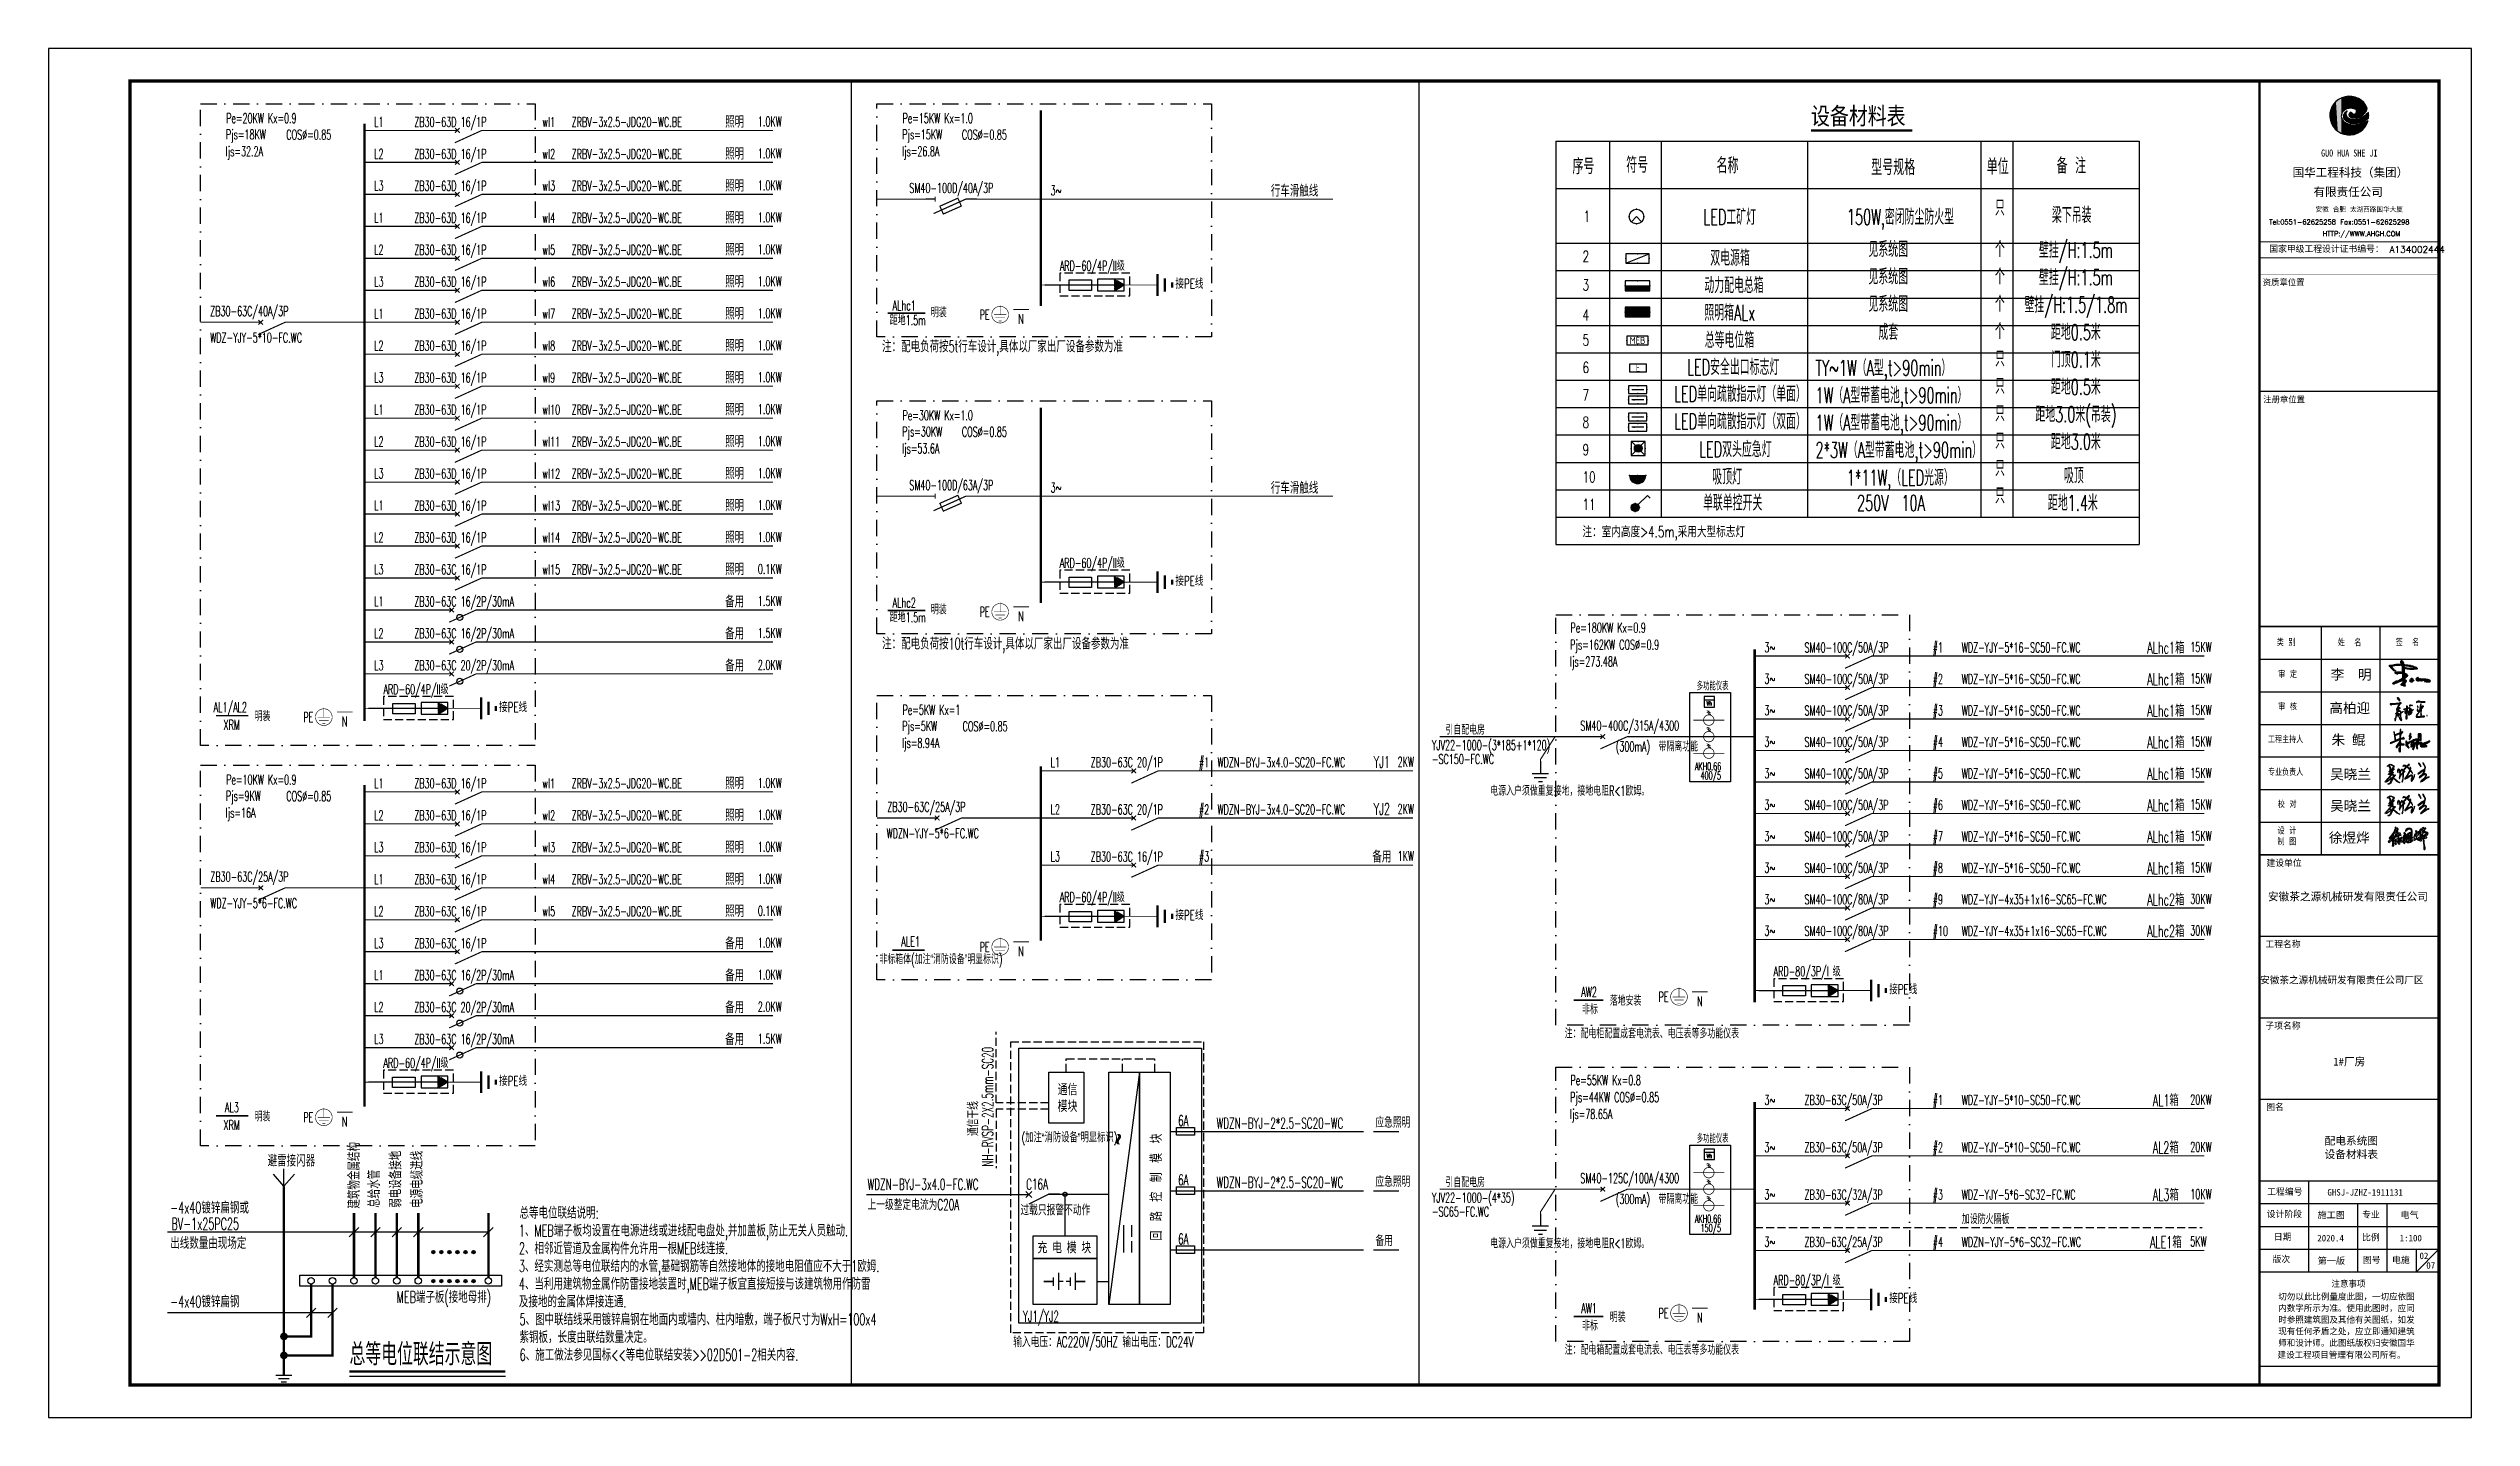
# Model space of a CAD drawing. Extents: x 1751103 to 2598738, y -609732 to 659428.
# Drawn here: x 2088390 to 2162690, y 117181 to 159181 of the extents above; entities that cross this region are included whole.
import ezdxf
from ezdxf.enums import TextEntityAlignment as Align

# ---------------------------------------------------------------- set-up
doc = ezdxf.new("R2010")
doc.units = 0
doc.header["$LTSCALE"] = 1000
doc.header["$MEASUREMENT"] = 0
for name, pattern in [('__DASH', [0.35, 0.25, -0.1]), ('ACAD_ISO02W100', [15, 12, -3]), ('CONTINOUS', [0]), ('DASH', [0.35, 0.25, -0.1]), ('DASHDOTX2', [2, 1, -0.5, 0, -0.5]), ('PHANTOM2', [31.75, 15.875, -3.175, 3.175, -3.175, 3.175, -3.175])]:
    doc.linetypes.add(name, pattern=pattern)
doc.layers.get('0').update_dxf_attribs({"linetype": 'CONTINUOUS'})
for name, color, linetype in [('1', 7, 'CONTINUOUS'), ('ABDE_SYS', 7, 'CONTINUOUS'), ('DIM-照明', 4, 'CONTINUOUS'), ('DOTLN', 2, 'CONTINUOUS'), ('E-SB', 3, 'CONTINUOUS'), ('E-电气标注', 4, 'CONTINUOUS'), ('ELEMENT', 3, 'CONTINUOUS'), ('EQUIP', 3, 'CONTINUOUS'), ('EQUIP-照明', 3, 'CONTINUOUS'), ('EQUIP-箱柜', 3, 'CONTINUOUS'), ('EQUIP_标注', 4, 'CONTINUOUS'), ('LZQ', 200, 'CONTINUOUS'), ('PP-PM-TK', 7, 'CONTINUOUS'), ('PUB_TEXT', 7, 'CONTINUOUS'), ('PUB_TITLE', 4, 'CONTINUOUS'), ('SIG_TEXT', 7, 'CONTINUOUS'), ('TEL_SYMB', 3, 'CONTINUOUS'), ('TEL_TEXT', 7, 'CONTINUOUS'), ('TEL_TITLE', 7, 'CONTINUOUS'), ('WALL', 9, 'CONTINUOUS'), ('WIRE-母线', 6, 'CONTINUOUS'), ('WIRE-照明', 1, 'CONTINUOUS'), ('WIRE-系统', 4, 'CONTINUOUS'), ('XTT', 3, 'CONTINUOUS'), ('ZXP', 7, 'CONTINUOUS'), ('电气', 7, 'CONTINUOUS'), ('签名', 255, 'CONTINUOUS'), ('系统层', 7, 'CONTINUOUS')]:
    doc.layers.add(name, color=color, linetype=linetype)
doc.styles.add('-宋体', font='', dxfattribs={"width": 0.8})
doc.styles.add('-黑体', font='simhei.ttf', dxfattribs={"width": 0.8})
doc.styles.add('_COMPLEX', font='complex_.ttf', dxfattribs={"width": 0.6})
doc.styles.add('_GBENOR', font='GBENOR.shx')
doc.styles.add('_TCH_LABEL', font='COMPLEX', dxfattribs={"bigfont": 'GBCBIG'})
doc.styles.add('HZTXT', font='txt', dxfattribs={"width": 0.7, "height": 300, "bigfont": 'HZTXT'})
doc.styles.add('IDQSTYLE', font='simplex.shx', dxfattribs={"width": 0.7, "bigfont": 'hztxt.shx'})
doc.styles.get("Standard").update_dxf_attribs({"font": 'gbenor.shx', "bigfont": 'gbcbig.shx'})
doc.styles.add('STY15', font='COMPLEX.shx', dxfattribs={"width": 0.8, "bigfont": 'HZTXT.shx'})
doc.styles.add('STY53', font='COMPLEX', dxfattribs={"width": 0.6, "bigfont": 'HZTXT'})
doc.styles.add('STYLE1', font='simhei.ttf', dxfattribs={"width": 0.8})
doc.styles.add('TQ', font='txt.shx', dxfattribs={"width": 0.8, "bigfont": 'hztxt.shx'})
doc.styles.add('TXT', font='ros.shx', dxfattribs={"width": 0.8, "height": 300, "bigfont": 'hzs.shx'})
doc.styles.add('新宋体', font='', dxfattribs={"width": 0.8})
doc.styles.get('-宋体').set_extended_font_data('SimSun')
doc.styles.get('新宋体').set_extended_font_data('NSimSun')

msp = doc.modelspace()

# ---------------------------------------------------------------- texts
at = {"color": 7, "style": 'TXT', "width": 0.55}
msp.add_text('~', height=891, rotation=90, dxfattribs=at).set_placement((2121630, 125529, 10835))
at = {"layer": 'ABDE_SYS', "color": 3, "linetype": 'CONTINUOUS', "style": 'STY15'}
for s, height, width, p in [('序号', 481.2, 0.7, (2135121, 155324)), ('符号', 481.2, 0.7, (2136769, 155366)), ('名称', 481.2, 0.7, (2139539, 155348)), ('型号规格', 481.2, 0.7, (2144283, 155293)), ('单位', 481.2, 0.7, (2147823, 155313)), ('备 注', 481.2, 0.7, (2149967, 155342)), ('1', 337, 0.7, (2135458, 153861)), ('LED工矿灯', 481.2, 0.6, (2139135, 153766)), ('150W,密闭防尘防火型', 481.19, 0.6, (2143537, 153773)), ('梁下吊装', 481.2, 0.6, (2149823, 153825)), ('2', 337, 0.7, (2135427, 152634)), ('双电源箱', 481.2, 0.6, (2139348, 152514, 0)), ('3', 337, 0.7, (2135427, 151756)), ('动力配电总箱', 481.2, 0.6, (2139165, 151674, 0)), ('4', 337, 0.7, (2135427, 150840)), ('照明箱ALx', 481.2, 0.6, (2139165, 150834, 0)), ('5', 337, 0.7, (2135427, 150065)), ('总等电位箱', 481.2, 0.6, (2139178, 149994, 0)), ('6', 337, 0.7, (2135427, 149225)), ('LED安全出口标志灯  ', 481.19, 0.6, (2138635, 149163)), ('TY~1W（A型,t>90min）', 481.19, 0.6, (2142573, 149141)), ('7', 337, 0.7, (2135427, 148385)), ('LED单向疏散指示灯（单面）  ', 481.19, 0.6, (2138238, 148341)), ('1W（A型带蓄电池,t>90min）', 481.19, 0.6, (2142573, 148301)), ('8', 337, 0.7, (2135427, 147545)), ('LED单向疏散指示灯（双面）  ', 481.19, 0.6, (2138238, 147501)), ('1W（A型带蓄电池,t>90min）', 481.19, 0.6, (2142573, 147461)), ('LED双头应急灯  ', 481.2, 0.6, (2139006, 146643)), ('2*3W（A型带蓄电池,t>90min）', 481.19, 0.6, (2142573, 146621)), ('9', 337, 0.7, (2135427, 146705)), ('10', 336.8, 0.7, (2135427, 145865)), ('吸顶灯', 481.2, 0.6, (2139408, 145801)), ('1*11W,（LED光源）', 481.19, 0.6, (2143534, 145773)), ('吸顶', 481.2, 0.6, (2150193, 145837)), ('吸顶', 481.2, 0.6, (2150193, 145837)), ('11', 336.8, 0.7, (2135427, 145025)), ('单联单控开关  ', 481.2, 0.6, (2139125, 145002)), ('250V  10A', 481.2, 0.6, (2143846, 144995)), ('距地1.4米', 481.2, 0.6, (2149701, 144999)), ('注：室内高度>4.5m,采用大型标志灯', 336.84, 0.7, (2135427, 144185))]:
    msp.add_text(s, height=height, dxfattribs=dict(at, width=width)).set_placement(p)
at = {"layer": 'ABDE_SYS', "color": 3, "linetype": 'CONTINUOUS', "style": 'STY15', "width": 0.6}
for s, height, p in [('只', 481, (2148227, 154053)), ('见系统图', 481.2, (2144803, 152780)), ('个', 481, (2148227, 152784)), ('壁挂/H:1.5m', 481.2, (2150557, 152755)), ('见系统图', 481.2, (2144803, 151940)), ('个', 481, (2148227, 151944)), ('壁挂/H:1.5m', 481.2, (2150557, 151915)), ('见系统图', 481.2, (2144803, 151100)), ('个', 481, (2148227, 151104)), ('壁挂/H:1.5/1.8m', 481.19, (2150557, 151075)), ('成套', 481.2, (2144808, 150237)), ('个', 481, (2148227, 150264)), ('距地0.5米', 481.2, (2150557, 150235)), ('只', 481, (2148231, 149424)), ('门顶0.1米', 481.2, (2150557, 149395)), ('只', 481, (2148231, 148584)), ('距地0.5米', 481.2, (2150557, 148555)), ('只', 481, (2148231, 147744)), ('距地3.0米(吊装)', 481.2, (2150557, 147715)), ('只', 481, (2148231, 146904)), ('距地3.0米', 481.2, (2150557, 146875)), ('只', 481, (2148231, 146064)), ('只', 481, (2148231, 145224))]:
    msp.add_text(s, height=height, dxfattribs=at).set_placement(p, align=Align.CENTER)
at = {"layer": 'PUB_TEXT', "color": 7, "ltscale": 10, "style": 'STY53', "width": 0.6}
for s, height, p in [('Pe=20KW Kx=0.9', 300, (2093838, 156892)), ('L1', 300, (2098379, 156780)), ('ZB30-63D 16/1P', 300, (2099607, 156776)), ('wl1', 300, (2103540, 156777)), ('ZRBV-3x2.5-JDG20-WC.BE', 300, (2104433, 156776)), ('1.0KW', 300, (2110143, 156791)), ('Pe=15KW Kx=1.0', 300, (2114577, 156892)), ('Ijs=32.2A', 300, (2093823, 155875)), ('Pjs=18KW', 300, (2093829, 156393)), ('COS%%C=0.85', 300, (2095682, 156385)), ('L2', 300, (2098379, 155799)), ('ZB30-63D 16/1P', 300, (2099607, 155795)), ('wl2', 300, (2103540, 155796)), ('ZRBV-3x2.5-JDG20-WC.BE', 300, (2104433, 155795)), ('1.0KW', 300, (2110143, 155810)), ('Ijs=26.8A', 300, (2114562, 155875)), ('Pjs=15KW', 300, (2114568, 156393)), ('COS%%C=0.85', 300, (2116399, 156385)), ('L3', 300, (2098379, 154819)), ('ZB30-63D 16/1P', 300, (2099607, 154815)), ('wl3', 300, (2103540, 154815)), ('ZRBV-3x2.5-JDG20-WC.BE', 300, (2104433, 154815)), ('1.0KW', 300, (2110143, 154830)), ('SM40-100D/40A/3P', 300, (2114786, 154750)), ('3~', 300, (2119118, 154676)), ('L1', 300, (2098379, 153838)), ('ZB30-63D 16/1P', 300, (2099607, 153834)), ('wl4', 300, (2103540, 153835)), ('ZRBV-3x2.5-JDG20-WC.BE', 300, (2104433, 153834)), ('1.0KW', 300, (2110143, 153849)), ('L2', 300, (2098379, 152857)), ('ZB30-63D 16/1P', 300, (2099607, 152853)), ('wl5', 300, (2103540, 152854)), ('ZRBV-3x2.5-JDG20-WC.BE', 300, (2104433, 152853)), ('1.0KW', 300, (2110143, 152868)), ('ARD-60/4P/II级', 300, (2119400, 152362)), ('L3', 300, (2098379, 151877)), ('ZB30-63D 16/1P', 300, (2099607, 151873)), ('wl6', 300, (2103540, 151873)), ('ZRBV-3x2.5-JDG20-WC.BE', 300, (2104433, 151873)), ('1.0KW', 300, (2110143, 151888)), ('ZB30-63C/40A/3P', 300, (2093349, 150971)), ('L1', 300, (2098379, 150896)), ('ZB30-63D 16/1P', 300, (2099607, 150892)), ('wl7', 300, (2103540, 150893)), ('ZRBV-3x2.5-JDG20-WC.BE', 300, (2104433, 150892)), ('1.0KW', 300, (2110143, 150907)), ('距地1.5m', 300, (2114188, 150694)), ('ALhc1', 300, (2114276, 151146)), ('明装', 300, (2115447, 150933)), ('WDZ-YJY-5*10-FC.WC', 300, (2093349, 150160)), ('L2', 300, (2098379, 149915)), ('ZB30-63D 16/1P', 300, (2099607, 149911)), ('wl8', 300, (2103540, 149912)), ('ZRBV-3x2.5-JDG20-WC.BE', 300, (2104433, 149911)), ('1.0KW', 300, (2110143, 149926)), ('注：配电负荷按5t行车设计,具体以厂家出厂设备参数为准', 360, (2113950, 149859)), ('L3', 300, (2098379, 148935)), ('ZB30-63D 16/1P', 300, (2099607, 148930)), ('wl9', 300, (2103540, 148931)), ('ZRBV-3x2.5-JDG20-WC.BE', 300, (2104433, 148930)), ('1.0KW', 300, (2110143, 148946)), ('L1', 300, (2098379, 147954)), ('ZB30-63D 16/1P', 300, (2099607, 147950)), ('wl10', 300, (2103540, 147951)), ('ZRBV-3x2.5-JDG20-WC.BE', 300, (2104433, 147950)), ('1.0KW', 300, (2110143, 147965)), ('Pe=30KW Kx=1.0', 300, (2114577, 147777)), ('L2', 300, (2098379, 146973)), ('ZB30-63D 16/1P', 300, (2099607, 146969)), ('wl11', 300, (2103540, 146970)), ('ZRBV-3x2.5-JDG20-WC.BE', 300, (2104433, 146969)), ('1.0KW', 300, (2110143, 146984)), ('Pjs=30KW', 300, (2114568, 147278)), ('COS%%C=0.85', 300, (2116399, 147270)), ('Ijs=53.6A', 300, (2114562, 146760)), ('L3', 300, (2098379, 145992)), ('ZB30-63D 16/1P', 300, (2099607, 145988)), ('wl12', 300, (2103540, 145989)), ('ZRBV-3x2.5-JDG20-WC.BE', 300, (2104433, 145988)), ('1.0KW', 300, (2110143, 146003)), ('SM40-100D/63A/3P', 300, (2114786, 145635)), ('3~', 300, (2119118, 145560)), ('L1', 300, (2098379, 145012)), ('ZB30-63D 16/1P', 300, (2099607, 145008)), ('wl13', 300, (2103540, 145008)), ('ZRBV-3x2.5-JDG20-WC.BE', 300, (2104433, 145008)), ('1.0KW', 300, (2110143, 145023)), ('L2', 300, (2098379, 144031)), ('ZB30-63D 16/1P', 300, (2099607, 144027)), ('wl14', 300, (2103540, 144028)), ('ZRBV-3x2.5-JDG20-WC.BE', 300, (2104433, 144027)), ('1.0KW', 300, (2110143, 144042)), ('ZB30-63C 16/1P', 300, (2099607, 143046)), ('ARD-60/4P/II级', 300, (2119399, 143247)), ('L3', 300, (2098379, 143050)), ('wl15', 300, (2103540, 143047)), ('ZRBV-3x2.5-JDG20-WC.BE', 300, (2104433, 143046)), ('0.1KW', 300, (2110143, 143061)), ('L1', 300, (2098379, 142070)), ('ZB30-63C 16/2P/30mA', 300, (2099607, 142066)), ('1.5KW', 300, (2110143, 142081)), ('ALhc2', 300, (2114276, 142030)), ('明装', 300, (2115447, 141818)), ('L2', 300, (2098379, 141089)), ('ZB30-63C 16/2P/30mA', 300, (2099607, 141085)), ('1.5KW', 300, (2110143, 141100)), ('距地1.5m', 300, (2114188, 141579)), ('Pe=180KW Kx=0.9', 300, (2135058, 141263)), ('ZB30-63C 20/2P/30mA', 300, (2099607, 140104)), ('注：配电负荷按10t行车设计,具体以厂家出厂设备参数为准', 360, (2113950, 140743)), ('Ijs=273.48A', 300, (2135043, 140223)), ('Pjs=162KW COS%%C=0.9', 300, (2135049, 140741)), ('3~', 300, (2141004, 140657)), ('SM40-100C/50A/3P', 300, (2142234, 140653)), ('#1', 300, (2146166, 140654)), ('WDZ-YJY-5*16-SC50-FC.WC', 300, (2147060, 140653)), ('15KW', 300, (2154065, 140668)), ('L3', 300, (2098379, 140108)), ('ARD-60/4P/II级', 300, (2098661, 139373)), ('2.0KW', 300, (2110143, 140119)), ('多功能仪表', 240, (2138933, 139494)), ('3~', 300, (2141004, 139691)), ('SM40-100C/50A/3P', 300, (2142234, 139687)), ('#2', 300, (2146166, 139688)), ('WDZ-YJY-5*16-SC50-FC.WC', 300, (2147060, 139687)), ('15KW', 300, (2154065, 139702)), ('AL1/AL2', 300, (2093457, 138825)), ('Pe=5KW Kx=1', 300, (2114577, 138743)), ('3~', 300, (2141004, 138725)), ('SM40-100C/50A/3P', 300, (2142234, 138721)), ('#3', 300, (2146166, 138722)), ('WDZ-YJY-5*16-SC50-FC.WC', 300, (2147060, 138721)), ('15KW', 300, (2154065, 138736)), ('XRM', 300, (2093758, 138282)), ('明装', 300, (2094710, 138544)), ('Pjs=5KW', 300, (2114568, 138244)), ('COS%%C=0.85', 300, (2116421, 138236)), ('Ijs=8.94A', 300, (2114562, 137726)), ('ZB30-63C 20/1P', 300, (2120348, 137130)), ('#1', 300, (2123667, 137131)), ('3~', 300, (2141004, 137759)), ('SM40-100C/50A/3P', 300, (2142234, 137755)), ('#4', 300, (2146166, 137756)), ('WDZ-YJY-5*16-SC50-FC.WC', 300, (2147060, 137755)), ('15KW', 300, (2154065, 137770)), ('Pe=10KW Kx=0.9', 300, (2093838, 136601)), ('L1', 300, (2098379, 136489)), ('ZB30-63D 16/1P', 300, (2099607, 136485)), ('wl1', 300, (2103540, 136485)), ('ZRBV-3x2.5-JDG20-WC.BE', 300, (2104433, 136485)), ('1.0KW', 300, (2110143, 136500)), ('L1', 300, (2119120, 137134)), ('WDZN-BYJ-3x4.0-SC20-FC.WC', 300, (2124237, 137130)), ('2KW', 300, (2129760, 137145)), ('AKH0.66', 240, (2138874, 137039)), ('400/5', 240, (2139048, 136756)), ('3~', 300, (2141004, 136793)), ('SM40-100C/50A/3P', 300, (2142234, 136789)), ('#5', 300, (2146166, 136790)), ('WDZ-YJY-5*16-SC50-FC.WC', 300, (2147060, 136789)), ('15KW', 300, (2154065, 136804)), ('Pjs=9KW', 300, (2093829, 136102)), ('COS%%C=0.85', 300, (2095682, 136094)), ('ZB30-63C/25A/3P', 300, (2114110, 135764)), ('L2', 300, (2119120, 135689)), ('ZB30-63C 20/1P', 300, (2120348, 135685)), ('#2', 300, (2123667, 135686)), ('WDZN-BYJ-3x4.0-SC20-FC.WC', 300, (2124237, 135685)), ('2KW', 300, (2129760, 135700)), ('3~', 300, (2141004, 135827)), ('SM40-100C/50A/3P', 300, (2142234, 135823)), ('#6', 300, (2146166, 135824)), ('WDZ-YJY-5*16-SC50-FC.WC', 300, (2147060, 135823)), ('15KW', 300, (2154065, 135838)), ('Ijs=16A', 300, (2093823, 135584)), ('L2', 300, (2098379, 135508)), ('ZB30-63D 16/1P', 300, (2099607, 135504)), ('wl2', 300, (2103540, 135505)), ('ZRBV-3x2.5-JDG20-WC.BE', 300, (2104433, 135504)), ('1.0KW', 300, (2110143, 135519)), ('WDZN-YJY-5*6-FC.WC', 300, (2114091, 134953)), ('L3', 300, (2098379, 134527)), ('ZB30-63D 16/1P', 300, (2099607, 134523)), ('wl3', 300, (2103540, 134524)), ('ZRBV-3x2.5-JDG20-WC.BE', 300, (2104433, 134523)), ('1.0KW', 300, (2110143, 134538)), ('L3', 300, (2119120, 134244)), ('ZB30-63C 16/1P', 300, (2120348, 134240)), ('#3', 300, (2123667, 134241)), ('1KW', 300, (2129760, 134255)), ('3~', 300, (2141004, 134861)), ('SM40-100C/50A/3P', 300, (2142234, 134857)), ('#7', 300, (2146166, 134858)), ('WDZ-YJY-5*16-SC50-FC.WC', 300, (2147060, 134857)), ('15KW', 300, (2154065, 134872)), ('ZB30-63C/25A/3P', 300, (2093352, 133622)), ('L1', 300, (2098379, 133547)), ('ZB30-63D 16/1P', 300, (2099607, 133543)), ('wl4', 300, (2103540, 133543)), ('ZRBV-3x2.5-JDG20-WC.BE', 300, (2104433, 133543)), ('1.0KW', 300, (2110143, 133558)), ('3~', 300, (2141004, 133895)), ('SM40-100C/50A/3P', 300, (2142234, 133891)), ('#8', 300, (2146166, 133892)), ('WDZ-YJY-5*16-SC50-FC.WC', 300, (2147060, 133891)), ('15KW', 300, (2154065, 133906)), ('WDZ-YJY-5*6-FC.WC', 300, (2093352, 132810)), ('ARD-60/4P/II级', 300, (2119399, 132994)), ('3~', 300, (2141004, 132929)), ('SM40-100C/80A/3P', 300, (2142234, 132925)), ('#9', 300, (2146166, 132925)), ('WDZ-YJY-4x35+1x16-SC65-FC.WC', 300, (2147060, 132925)), ('30KW', 300, (2154065, 132940)), ('L2', 300, (2098379, 132566)), ('ZB30-63C 16/1P', 300, (2099607, 132562)), ('wl5', 300, (2103540, 132563)), ('ZRBV-3x2.5-JDG20-WC.BE', 300, (2104433, 132562)), ('0.1KW', 300, (2110143, 132577)), ('3~', 300, (2141004, 131963)), ('SM40-100C/80A/3P', 300, (2142234, 131959)), ('#10', 300, (2146166, 131959)), ('WDZ-YJY-4x35+1x16-SC65-FC.WC', 300, (2147060, 131959)), ('30KW', 300, (2154065, 131974)), ('L3', 300, (2098379, 131585)), ('ZB30-63C 16/1P', 300, (2099607, 131581)), ('1.0KW', 300, (2110143, 131596)), ('ALE1', 300, (2114542, 131634)), ('L1', 300, (2098379, 130605)), ('ZB30-63C 16/2P/30mA', 300, (2099607, 130601)), ('1.0KW', 300, (2110143, 130616)), ('非标箱体(加注“消防设备”明显标识)', 300, (2113869, 131091)), ('ARD-80/3P/I 级', 300, (2141288, 130717)), ('AW2', 300, (2135391, 130090)), ('落地安装', 300, (2136264, 129816)), ('L2', 300, (2098379, 129624)), ('ZB30-63C 20/2P/30mA', 300, (2099607, 129620)), ('2.0KW', 300, (2110143, 129635)), ('非标', 300, (2135415, 129555)), ('L3', 300, (2098379, 128643)), ('ZB30-63C 16/2P/30mA', 300, (2099607, 128639)), ('1.5KW', 300, (2110143, 128654)), ('注：配电柜配置成套电流表、电压表等多功能仪表', 300, (2134883, 128814)), ('ARD-60/4P/II级', 300, (2098660, 127908)), ('Pjs=44KW COS%%C=0.85', 300, (2135049, 126858)), ('Pe=55KW Kx=0.8', 300, (2135058, 127380)), ('3~', 300, (2141004, 126775)), ('ZB30-63C/50A/3P', 300, (2142234, 126770)), ('#1', 300, (2146166, 126771)), ('WDZ-YJY-5*10-SC50-FC.WC', 300, (2147060, 126770)), ('20KW', 300, (2154065, 126786)), ('AL3', 300, (2093803, 126548)), ('明装', 300, (2094710, 126266)), ('6A', 330, (2123028, 126123, 2889)), ('WDZN-BYJ-2*2.5-SC20-WC', 330, (2124209, 126046, 7223)), ('应急照明', 330, (2129079, 126072, 10835)), ('Ijs=78.65A', 300, (2135043, 126340)), ('XRM', 300, (2093758, 126005)), ('多功能仪表', 240, (2138933, 125612)), ('3~', 300, (2141004, 125323)), ('ZB30-63C/50A/3P', 300, (2142234, 125319)), ('#2', 300, (2146166, 125320)), ('WDZ-YJY-5*10-SC50-FC.WC', 300, (2147060, 125319)), ('20KW', 300, (2154065, 125334)), ('避雷接闪器', 360, (2095110, 124881)), ('WDZN-BYJ-3x4.0-FC.WC', 330, (2113508, 124170, 15022)), ('C16A', 330, (2118370, 124175, 10835)), ('6A', 330, (2123028, 124308, 2889)), ('WDZN-BYJ-2*2.5-SC20-WC', 330, (2124209, 124231, 7223)), ('应急照明', 330, (2129079, 124257, 10835)), ('3~', 300, (2141004, 123872)), ('ZB30-63C/32A/3P', 300, (2142234, 123868)), ('#3', 300, (2146166, 123869)), ('WDZ-YJY-5*6-SC32-FC.WC', 300, (2147060, 123868)), ('10KW', 300, (2154065, 123883)), ('-4x40镀锌扁钢或', 360, (2092125, 123440)), ('总等电位联结说明:', 360, (2102833, 123281, 602)), ('上一级整定电流为C20A', 330, (2113508, 123547, 15022)), ('过载只报警不动作', 330, (2118195, 123384, 10835)), ('AKH0.66', 240, (2138874, 123157)), ('加设防火隔板', 300, (2147060, 123120)), ('出线数量由现场定', 360, (2092125, 122354)), ('BV-1x25PC25', 360, (2092162, 122944)), ('1、MEB端子板均设置在电源进线或进线配电盘处,并加盖板,防止无关人员触动.', 360, (2102814, 122737, 602)), ('6A', 330, (2123028, 122493, 2889)), ('备用', 330, (2129079, 122442, 10835)), ('150/5', 240, (2139048, 122874)), ('3~', 300, (2141004, 122421)), ('ZB30-63C/25A/3P', 300, (2142234, 122417)), ('#4', 300, (2146166, 122418)), ('WDZN-YJY-5*6-SC32-FC.WC', 300, (2147060, 122417)), ('5KW', 300, (2154065, 122432)), ('2、相邻近管道及金属构件允许用一根MEB线连接.', 360, (2102814, 122192, 602)), ('3、经实测总等电位联结内的水管,基础钢筋等自然接地体的接地电阻值应不大于1欧姆.', 360, (2102814, 121648, 602)), ('MEB端子板(接地母排)', 360, (2099065, 120697)), ('4、当利用建筑物金属作防雷接地装置时,MEB端子板宜直接短接与该建筑物用作防雷', 360, (2102814, 121103, 602)), ('ARD-80/3P/I 级', 300, (2141288, 121244)), ('-4x40镀锌扁钢', 360, (2092125, 120559)), ('及接地的金属体焊接连通.', 360, (2102814, 120559, 602)), ('5、图中联结线采用镀锌扁钢在地面内或墙内、柱内暗敷，端子板尺寸为WxH=100x4', 360, (2102834, 120014, 602)), ('YJ1/YJ2', 330, (2118271, 120120)), ('AW1', 300, (2135391, 120386)), ('明装', 300, (2136264, 120113)), ('紫铜板，长度由联结数量决定。', 360, (2102834, 119470, 602)), ('输入电压：AC220V/50HZ 输出电压：DC24V', 330, (2117973, 119339)), ('非标', 300, (2135415, 119852)), ('6、施工做法参见国标<<等电位联结安装>>02D501-2相关内容.', 360, (2102837, 118925, 602)), ('注：配电箱配置成套电流表、电压表等多功能仪表', 300, (2134883, 119110))]:
    msp.add_text(s, height=height, dxfattribs=at).set_placement(p)
for s, p in [('照明', (2109431, 156940)), ('照明', (2109431, 155960)), ('照明', (2109431, 154979)), ('行车滑触线', (2126600, 154835)), ('照明', (2109431, 153998)), ('照明', (2109431, 153018)), ('照明', (2109431, 152037)), ('照明', (2109431, 151056)), ('照明', (2109431, 150076)), ('照明', (2109431, 149095)), ('照明', (2109431, 148114)), ('照明', (2109431, 147134)), ('照明', (2109431, 146153)), ('行车滑触线', (2126600, 145720)), ('照明', (2109431, 145172)), ('照明', (2109431, 144192)), ('照明', (2109431, 143211)), ('备用', (2109431, 142230)), ('备用', (2109431, 141250)), ('备用', (2109431, 140269)), ('ALhc1箱', (2153318, 140817)), ('ALhc1箱', (2153318, 139851)), ('ALhc1箱', (2153318, 138885)), ('YJ1', (2129275, 137294)), ('ALhc1箱', (2153318, 137919)), ('照明', (2109431, 136649)), ('ALhc1箱', (2153318, 136953)), ('YJ2', (2129275, 135849)), ('ALhc1箱', (2153318, 135987)), ('照明', (2109431, 135669)), ('照明', (2109431, 134688)), ('备用', (2129275, 134405)), ('ALhc1箱', (2153318, 135021)), ('照明', (2109431, 133707)), ('ALhc1箱', (2153318, 134055)), ('ALhc2箱', (2153318, 133089)), ('照明', (2109431, 132727)), ('ALhc2箱', (2153318, 132123)), ('备用', (2109431, 131746)), ('备用', (2109431, 130765)), ('备用', (2109431, 129784)), ('备用', (2109431, 128804)), ('AL1箱', (2153318, 126935)), ('AL2箱', (2153318, 125484)), ('AL3箱', (2153318, 124033)), ('ALE1箱', (2153318, 122582))]:
    msp.add_text(s, height=360, dxfattribs=at).set_placement(p, align=Align.MIDDLE)
at = {"layer": 'PUB_TEXT', "color": 2, "style": 'STYLE1', "width": 0.8}
msp.add_text('GUO HUA SHE JI', height=216, dxfattribs=at).set_placement((2158077, 155864))
at = {"layer": 'PUB_TEXT', "color": 2}
for s, height, style, p in [('国华工程科技（集团）', 260, '-黑体', (2157203, 155247)), ('有限责任公司', 260, '-黑体', (2157842, 154650)), ('Tel:0551-62625258 Fax:0551-62625298', 150, 'TQ', (2156487, 153782)), ('安徽', 150, 'TQ', (2157906, 154158)), ('合肥', 150, 'TQ', (2158435, 154158)), ('太湖西路国华大厦', 150, 'TQ', (2158964, 154158)), ('国家甲级工程设计证书编号： A134002444', 200, 'TQ', (2156487, 152915)), ('    HTTP://WWW.AHGH.COM', 150, 'TQ', (2157542, 153421)), ('资质章位置', 190, 'TQ', (2156287, 151894)), ('注册章位置', 190, 'TQ', (2156301, 148301)), ('建设单位', 200, 'TQ', (2156402, 134078)), ('工程名称', 200, 'TQ', (2156369, 131587)), ('子项名称', 200, 'TQ', (2156369, 129086)), ('图名', 200, 'TQ', (2156393, 126593)), ('工程编号', 200, 'TQ', (2156424, 123994)), ('设计阶段', 200, 'TQ', (2156410, 123308)), ('专业', 200, 'TQ', (2159334, 123291)), ('日期', 200, 'TQ', (2156628, 122608)), ('比例', 200, 'TQ', (2159334, 122591)), ('版次', 200, 'TQ', (2156589, 121922)), ('图号', 200, 'TQ', (2159357, 121899)), ('电施', 200, 'TQ', (2160252, 121898)), ('注意事项', 193.6, 'TQ', (2158393, 121172)), ('切勿以此比例量度此图，一切应依图', 193.6, 'TQ', (2156763, 120777)), ('内数字所示为准。使用此图时，应同', 193.6, 'TQ', (2156763, 120423)), ('现有任何矛盾之处，应立即通知建筑', 193.6, 'TQ', (2156763, 119713)), ('时参照建筑图及其他有关图纸，如发', 193.6, 'TQ', (2156763, 120068)), ('建设工程项目管理有限公司所有。', 193.6, 'TQ', (2156745, 118989)), ('师和设计师。此图纸版权归安徽国华', 193.6, 'TQ', (2156763, 119358))]:
    msp.add_text(s, height=height, dxfattribs=dict(at, style=style)).set_placement(p)
at = {"layer": 'PUB_TEXT', "color": 7, "ltscale": 10, "style": 'STY53', "width": 0.6}
for s, p in [('PE', (2117098, 150863)), ('N', (2118209, 150728)), ('PE', (2117098, 141748)), ('N', (2118209, 141613)), ('PE', (2096359, 138517)), ('N', (2097471, 138382)), ('PE', (2117098, 131465)), ('N', (2118209, 131330)), ('PE', (2137913, 129936)), ('N', (2139025, 129801)), ('PE', (2096359, 126240)), ('N', (2097471, 126105)), ('PE', (2137913, 120232)), ('N', (2139025, 120097))]:
    msp.add_text(s, height=300, dxfattribs=at).set_placement(p, align=Align.CENTER)
for s, height, rotation, p in [('引自配电房', 300, 360, (2131223, 138131)), ('YJV22-1000-(3*185+1*120)', 300, 360, (2130812, 137656)), ('-SC150-FC.WC', 300, 360, (2130812, 137230)), ('(300mA)', 300, 360, (2136451, 137618)), ('带隔离功能', 300, 360, (2137760, 137619)), ('电源入户须做重复接地，接地电阻R<1欧姆。', 300, 360, (2132599, 136258)), ('NH-RVSP-2X2.5mm-SC20', 330, 90, (2117355, 124878, 10832)), ('通信干线', 330, 90, (2116905, 125820, 10832)), ('建筑物金属结构', 360, 90, (2097938, 123591)), ('弱电设备接地', 360, 90, (2099210, 123616)), ('电源电缆进线', 360, 90, (2099867, 123616)), ('总给水管', 360, 90, (2098553, 123616)), ('YJV22-1000-(4*35)', 300, 360, (2130812, 123774)), ('引自配电房', 300, 360, (2131223, 124248)), ('(300mA)', 300, 360, (2136451, 123735)), ('-SC65-FC.WC', 300, 360, (2130812, 123348)), ('带隔离功能', 300, 360, (2137760, 123737)), ('电源入户须做重复接地，接地电阻R<1欧姆。', 300, 360, (2132599, 122375))]:
    msp.add_text(s, height=height, rotation=rotation, dxfattribs=at).set_placement(p)
for s, p in [('SM40-400C/315A/4300', (2136877, 138257)), ('SM40-125C/100A/4300', (2136877, 124374))]:
    msp.add_text(s, height=300, rotation=360, dxfattribs=at).set_placement(p, align=Align.CENTER)
at = {"layer": 'PUB_TEXT', "color": 2, "char_height": 200, "width": 1679.83, "attachment_point": 1, "style": 'TQ'}
for s, insert in [('类 别', (2156718, 141054)), ('姓  名', (2158592, 141047)), ('签  名', (2160365, 141055)), ('审 定', (2156762, 140074)), ('审 核', (2156760, 139082)), ('工程主持人', (2156449, 138075)), ('专业负责人', (2156448, 137071)), ('校 对', (2156747, 136086)), ('设 计 \\P制 图', (2156740, 135274))]:
    msp.add_mtext(s, dxfattribs=dict(at, insert=insert))
at = {"layer": 'PUB_TITLE', "color": 255, "style": '-黑体'}
for s, height, p in [('安徽茶之源机械研发有限责任公司', 240, (2156444, 133043)), ('安徽茶之源机械研发有限责任公司厂区', 216, (2156208, 130497)), ('1#厂房', 240, (2158449, 127979)), ('GHSJ-JZHZ-1911131', 200, (2158271, 123991)), ('施工图', 200, (2157966, 123298)), ('电气', 200, (2160509, 123298)), ('2020.4', 200, (2157959, 122584)), ('1:100', 200, (2160486, 122585)), ('第一版', 200, (2157970, 121892)), ('02', 200, (2161095, 122042)), ('07', 200, (2161302, 121746))]:
    msp.add_text(s, height=height, dxfattribs=at).set_placement(p)
at = {"layer": 'PUB_TITLE', "color": 6, "style": '-黑体'}
for s, p in [('配电系统图', (2158184, 125552)), ('设备材料表', (2158184, 125136))]:
    msp.add_text(s, height=240, dxfattribs=at).set_placement(p)
at = {"layer": 'TEL_TEXT', "color": 1, "style": '新宋体', "width": 0.8}
msp.add_text('设备材料表', height=531.6, dxfattribs=at).set_placement((2142435, 156844))
at = {"layer": 'TEL_TEXT', "color": 7}
for s, height, style, width, p in [('接PE线', 300, 'HZTXT', 0.65, (2122946, 151812)), ('接PE线', 300, 'HZTXT', 0.65, (2122945, 142696)), ('接PE线', 300, 'HZTXT', 0.65, (2102207, 138823)), ('接PE线', 300, 'HZTXT', 0.65, (2122945, 132444)), ('接PE线', 300, 'HZTXT', 0.65, (2144834, 130166)), ('接PE线', 300, 'HZTXT', 0.65, (2102206, 127358)), ('(加注“消防设备”明显标识)', 270, 'IDQSTYLE', 0.7, (2118226, 125630)), ('接PE线', 300, 'HZTXT', 0.65, (2144834, 120693))]:
    msp.add_text(s, height=height, dxfattribs=dict(at, style=style, width=width)).set_placement(p)
at = {"layer": 'TEL_TEXT'}
msp.add_text('总等电位联结示意图', height=675.2, dxfattribs=at).set_placement((2097620, 118784))
at = {"layer": 'ZXP', "color": 2, "style": '-宋体', "width": 0.7}
for s, p in [('通信', (2119336, 127101, 7223)), ('模块', (2119336, 126590, 7223)), ('充 电 模 块 ', (2118716, 122251, 3756))]:
    msp.add_text(s, height=308, dxfattribs=at).set_placement(p)
msp.add_text('回  路  控  制  模  块', height=308, rotation=90, dxfattribs=at).set_placement((2122500, 122614, 7223))
at = {"layer": '签名', "linetype": 'CONTINUOUS', "style": '-黑体'}
for s, p in [('李  明', (2158371, 139820)), ('高柏迎', (2158330, 138795)), ('朱 鲲', (2158396, 137820)), ('吴晓兰', (2158355, 136762)), ('吴晓兰', (2158355, 135795)), ('徐煜烨', (2158314, 134816))]:
    msp.add_text(s, height=306, dxfattribs=at).set_placement(p)

# ---------------------------------------------------------------- blocks, each defined once
blk = doc.blocks.new('*X22')
at = {"color": 0}
for p, q in [((-250, 33), (-83, 200)), ((-250, 68), (-118, 200)), ((-250, 104), (-154, 200)), ((-250, 139), (-189, 200)), ((-250, 174), (-224, 200)), ((-247, 0), (-47, 200)), ((-212, 0), (-12, 200)), ((-177, 0), (23, 200)), ((-141, 0), (59, 200)), ((-106, 0), (94, 200)), ((-71, 0), (129, 200)), ((-35, 0), (165, 200)), ((0, 0), (200, 200)), ((35, 0), (235, 200)), ((71, 0), (250, 179)), ((106, 0), (250, 144)), ((141, 0), (250, 109)), ((177, 0), (250, 73)), ((212, 0), (250, 38)), ((247, 0), (250, 3))]:
    blk.add_line(p, q, dxfattribs=at)
blk = doc.blocks.new('$EQUIP$00001421')
for p, q in [((0.75, 0.6), (-0.75, 0.6)), ((-0.75, 0.6), (-0.75, 0)), ((-0.75, 0), (0.75, 0)), ((0.75, 0), (0.75, 0.6))]:
    blk.add_line(p, q)
at = {"const_width": 0.6}
blk.add_lwpolyline([(-0.75, 0.3), (0.75, 0.3)], dxfattribs=at)
for p in [(-0.75, 0.3), (0, 0.6), (0, 0), (0.75, 0.3)]:
    blk.add_point(p)
at = {"xscale": 0.00300000000061118, "yscale": 0.00300000000061118, "zscale": 0.003}
blk.add_blockref('*X22', (0, 0), dxfattribs=at)
at = {"style": '_TCH_LABEL', "flags": 9}
blk.add_attdef('A', (0, 0), '', height=0.00002, dxfattribs=at)
blk = doc.blocks.new('*X12')
at = {"color": 0}
for p, q in [((-250, 33), (-183, 100)), ((-250, 68), (-218, 100)), ((-247, 0), (-147, 100)), ((-212, 0), (-112, 100)), ((-177, 0), (-77, 100)), ((-141, 0), (-41, 100)), ((-106, 0), (-6, 100)), ((-71, 0), (29, 100)), ((-35, 0), (65, 100)), ((0, 0), (100, 100)), ((35, 0), (135, 100)), ((71, 0), (171, 100)), ((106, 0), (206, 100)), ((141, 0), (241, 100)), ((177, 0), (250, 73)), ((212, 0), (250, 38)), ((247, 0), (250, 3))]:
    blk.add_line(p, q, dxfattribs=at)
blk = doc.blocks.new('$EQUIP$00001414')
for p, q in [((0.75, 0.6), (-0.75, 0.6)), ((-0.75, 0.6), (-0.75, 0)), ((-0.75, 0.3), (0.75, 0.3)), ((-0.75, 0), (0.75, 0)), ((0.75, 0), (0.75, 0.6))]:
    blk.add_line(p, q)
at = {"const_width": 0.3}
blk.add_lwpolyline([(-0.75, 0.15), (0.75, 0.15)], dxfattribs=at)
for p in [(-0.75, 0.3), (0, 0.6), (0, 0), (0.75, 0.3)]:
    blk.add_point(p)
at = {"xscale": 0.00300000000061118, "yscale": 0.00300000000061118, "zscale": 0.003}
blk.add_blockref('*X12', (0, 0), dxfattribs=at)
at = {"style": '_TCH_LABEL', "flags": 9}
blk.add_attdef('A', (0, 0), '', height=0.00002, dxfattribs=at)
blk = doc.blocks.new('$EQUIP$00002700')
for p, q in [((-0.75, 0.6), (-0.75, 0)), ((0.75, 0.6), (-0.75, 0.6)), ((-0.75, 0), (0.75, 0)), ((0.75, 0), (0.75, 0.6))]:
    blk.add_line(p, q)
at = {"const_width": 0.04}
blk.add_lwpolyline([(-0.75, 0.6), (-0.75, 0), (0.75, 0), (0.75, 0.6), (-0.75, 0.6), (-0.75, 0)], dxfattribs=at)
for p in [(-0.75, 0.3), (0, 0.6), (0, 0), (0.75, 0.3)]:
    blk.add_point(p)
at = {"color": 7}
blk.add_attdef('$TEXT$', text='', height=0.5, dxfattribs=at).set_placement((0, 0.3), align=Align.MIDDLE_CENTER)
blk = doc.blocks.new('$EQUIP$00002831')
for q in [(-0.35, -0.35), (0.35, -0.35)]:
    blk.add_line((0, 0), q)
at = {"const_width": 0.04}
blk.add_lwpolyline([(0.5, 0, 1), (-0.5, 0, 1), (0.5, 0, -2.700563)], format="xyb", dxfattribs=at)
blk.add_circle((0, 0), 0.5)
for p in [(-0.5, 0), (0, 0.5), (0.5, 0), (0, -0.5)]:
    blk.add_point(p)
blk = doc.blocks.new('$EQUIP$00002942')
for p, q in [((-0.75, 0.6), (-0.75, 0)), ((-0.75, 0), (0.75, 0.6)), ((0.75, 0.6), (-0.75, 0.6)), ((-0.75, 0), (0.75, 0)), ((0.75, 0), (0.75, 0.6))]:
    blk.add_line(p, q)
at = {"const_width": 0.04}
blk.add_lwpolyline([(-0.75, 0.6), (-0.75, 0), (0.75, 0), (0.75, 0.6), (-0.75, 0.6), (-0.75, 0)], dxfattribs=at)
for p in [(-0.75, 0.3), (0, 0.6), (0, 0), (0.75, 0.3)]:
    blk.add_point(p)
blk = doc.blocks.new('_LINKPT1')
blk.add_line((0, 0), (0, 0))
blk = doc.blocks.new('_Y41NTT')
for p, q in [((0.6, 0.55), (-0.6, 0.55)), ((-0.6, 0.55), (-0.6, 0)), ((-0.6, 0), (0.6, 0)), ((0.6, 0), (0.6, 0.55))]:
    blk.add_line(p, q)
at = {"xscale": 0.002, "yscale": 0.002, "zscale": 0.002}
for p in [(-0.6, 0.25), (0, 0.55), (0, 0), (0.6, 0.25)]:
    blk.add_blockref('_LINKPT1', p, dxfattribs=at)
at = {"style": '_GBENOR', "width": 0.8, "flags": 8}
blk.add_attdef('$TEXT$', text='', height=0.6, dxfattribs=at).set_placement((0.01, 0.31), align=Align.MIDDLE_CENTER)
at = {"flags": 9}
blk.add_attdef('A', (0, 0), '', height=0.00002, dxfattribs=at)
blk = doc.blocks.new('$EQUIP$00001687')
for p, q in [((0.72, 0.6), (-0.72, 0.6)), ((-0.72, 0.6), (-0.72, 0)), ((-0.72, 0), (0.72, 0)), ((0.72, 0), (0.72, 0.6))]:
    blk.add_line(p, q)
at = {"color": 7}
blk.add_line((-0.48, 0.3), (0.48, 0.3), dxfattribs=at)
for p in [(-0.72, 0.3), (0, 0.6), (0, 0), (0.72, 0.3)]:
    blk.add_point(p)
blk.add_solid([(0.24, 0.23), (0.53, 0.3), (0.24, 0.37)])
blk = doc.blocks.new('$EQUIP$00001167')
for p, q in [((-0.43, 0.43), (0.43, -0.43)), ((-0.43, -0.43), (0.43, 0.43))]:
    blk.add_line(p, q)
blk.add_lwpolyline([(-0.5, 0.5), (-0.5, -0.5), (0.5, -0.5), (0.5, 0.5)], close=True)
blk.add_circle((0, 0), 0.275)
for p in [(-0.5, 0), (0, 0.5), (0.5, 0), (0, -0.5)]:
    blk.add_point(p)
for points in [[(-0.24, 0.14), (0.24, 0.14), (-0.27, 0), (0.27, 0)], [(-0.24, -0.14), (0.24, -0.14), (-0.27, 0), (0.27, 0)], [(-0.14, 0.24), (0.14, 0.24), (-0.24, 0.14), (0.24, 0.14)], [(0, 0.27), (0, 0.27), (-0.14, 0.24), (0.14, 0.24)], [(-0.14, -0.24), (0.14, -0.24), (-0.24, -0.14), (0.24, -0.14)], [(0, -0.27), (0, -0.27), (-0.14, -0.24), (0.14, -0.24)]]:
    blk.add_solid(points)
at = {"flags": 9}
blk.add_attdef('A', (0, 0), '', height=0.00002, dxfattribs=at)
blk = doc.blocks.new('$EQUIP$00001205')
for p, q in [((0.15, 0.36), (0.63, 0.83)), ((0.63, 0.83), (0.77, 0.69))]:
    blk.add_line(p, q)
blk.add_circle((0, 0.21), 0.208)
for p in [(-0.21, 0.21), (0, 0.42), (0, 0), (0.21, 0.21)]:
    blk.add_point(p)
for points in [[(-0.18, 0.31), (0.18, 0.31), (-0.21, 0.21), (0.21, 0.21)], [(-0.18, 0.1), (0.18, 0.1), (-0.21, 0.21), (0.21, 0.21)], [(-0.1, 0.39), (0.1, 0.39), (-0.18, 0.31), (0.18, 0.31)], [(-0.1, 0.03), (0.1, 0.03), (-0.18, 0.1), (0.18, 0.1)], [(0, 0.42), (0, 0.42), (-0.1, 0.39), (0.1, 0.39)], [(0, 0), (0, 0), (-0.1, 0.03), (0.1, 0.03)]]:
    blk.add_solid(points)
at = {"flags": 9}
blk.add_attdef('A', (0, 0), '', height=0.00002, dxfattribs=at)
blk = doc.blocks.new('$EQUIP$00001168')
blk.add_line((-0.5, 0), (0.5, 0))
blk.add_arc((0, 0), 0.5, 180, 0)
for p in [(-0.5, 0), (0, 0), (0.5, 0), (0, -0.5)]:
    blk.add_point(p)
for points in [[(0.43, -0.25), (-0.43, -0.25), (0.5, 0), (-0.5, 0)], [(0.25, -0.43), (-0.25, -0.43), (0.43, -0.25), (-0.43, -0.25)], [(0, -0.5), (0, -0.5), (0.25, -0.43), (-0.25, -0.43)]]:
    blk.add_solid(points)
at = {"flags": 9}
blk.add_attdef('A', (0, 0), '', height=0.00002, dxfattribs=at)
blk = doc.blocks.new('$ELEMENT$00000454')
at = {"const_width": 0.0233}
for points in [[(0, 0), (0, -0.375)], [(-0.25, -0.375), (0.25, -0.375)], [(-0.188, -0.5), (0.188, -0.5)], [(-0.062, -0.625), (0.062, -0.625)]]:
    blk.add_lwpolyline(points, dxfattribs=at)
blk.add_lwpolyline([(0, -0.04, 1), (0, -0.707, 1), (0, -0.04, 1)], format="xyb", dxfattribs=at)
at = {"flags": 9}
blk.add_attdef('S', (0, 0), '', height=0.00000667, dxfattribs=at)
blk = doc.blocks.new('$ELEMENT$00000497')
at = {"const_width": 0.0233}
for points in [[(0, 0), (0, -0.25)], [(0, -1), (0, -0.75), (-0.25, -0.2)], [(-0.047, -0.297), (0.047, -0.203)], [(-0.047, -0.203), (0.047, -0.297)]]:
    blk.add_lwpolyline(points, dxfattribs=at)
at = {"flags": 9}
blk.add_attdef('S', (0, 0), '', height=0.00000667, dxfattribs=at)
blk = doc.blocks.new('$ELEMENT$00000525')
at = {"const_width": 0.0233}
for points in [[(0, 0), (0, -0.25)], [(-0.25, -0.2), (0, -0.75), (0, -1)], [(-0.047, -0.203), (0.047, -0.297)], [(0.047, -0.203), (-0.047, -0.297)]]:
    blk.add_lwpolyline(points, dxfattribs=at)
blk.add_circle((-0.151, -0.417), 0.0615)
at = {"flags": 9}
blk.add_attdef('S', (0, 0), '', height=0.00000667, dxfattribs=at)
blk = doc.blocks.new('$ELEMENT$00000529')
at = {"const_width": 0.0233}
for points in [[(0, 0), (0, -0.183)], [(-0.291, -0.342), (-0.139, -0.275), (0.017, -0.625), (-0.136, -0.693), (-0.291, -0.342)], [(0, -1), (0, -0.78), (-0.283, -0.152)], [(-0.05, -0.183), (0.05, -0.183)]]:
    blk.add_lwpolyline(points, dxfattribs=at)
at = {"flags": 9}
blk.add_attdef('S', (0, 0), '', height=0.00000667, dxfattribs=at)
blk = doc.blocks.new('M_U44UVE')
for p, q in [((-0.25, -0.375), (0.25, -0.375)), ((-0.1875, -0.5), (0.1875, -0.5)), ((-0.0625, -0.625), (0.0625, -0.625))]:
    blk.add_line(p, q)
blk.add_lwpolyline([(0, 0), (0, -0.375)])
at = {"width": 0.8, "flags": 9}
blk.add_attdef('S', (0.25, -0.5), '', height=0.2, dxfattribs=at)
blk = doc.blocks.new('A$C6EE804A7')
at = {"layer": 'EQUIP', "xscale": 1000, "yscale": 1000, "zscale": 1000, "rotation": 270}
blk.add_blockref('M_U44UVE', (625, 250), dxfattribs=at)
blk = doc.blocks.new('$ELEMENT$00000189')
at = {"const_width": 0.0233}
for points in [[(0, 0), (0, -1)], [(0.167, -0.5), (0.3, -0.5)], [(0.256, -0.433), (0.172, -0.567)], [(0.308, -0.433), (0.225, -0.567)]]:
    blk.add_lwpolyline(points, dxfattribs=at)
blk.add_lwpolyline([(0, -0.333, 1), (0, -0.667, 1), (0, -0.333)], format="xyb", close=True, dxfattribs=at)
at = {"flags": 9}
blk.add_attdef('S', (0, 0), '', height=0.00000667, dxfattribs=at)
blk = doc.blocks.new('M_Z15DKY')
for p, q in [((0.5, 0.5), (-0.5, 0.5)), ((-0.5, 0.5), (-0.5, -0.5)), ((-0.5, 0.2), (0.5, 0.2)), ((0.5, -0.5), (0.5, 0.5)), ((-0.5, -0.5), (0.5, -0.5))]:
    blk.add_line(p, q)
for p in [(-0.5, 0), (0, 0.5), (0.5, 0), (0, -0.5)]:
    blk.add_blockref('_LINKPT1', p)
at = {"style": '_COMPLEX', "width": 0.6}
blk.add_text('Wh', height=0.4, dxfattribs=at).set_placement((0, -0.35), align=Align.CENTER)
at = {"width": 0.8, "flags": 9}
blk.add_attdef('A', (0, 0), '', height=0.00002, dxfattribs=at)
blk = doc.blocks.new('*U39')
at = {"layer": 'PP-PM-TK', "color": 1}
for points in [[(-734, 26), (-725, -117), (-725, 92)], [(-725, 92), (-715, -155), (-715, 168)], [(-725, -117), (-725, 92), (-715, -155)], [(-715, 168), (-689, -255), (-689, 245)], [(-715, -155), (-715, 168), (-689, -255)], [(-689, 245), (-669, -296), (-669, 303)], [(-689, -255), (-689, 245), (-669, -296)], [(-669, 303), (-627, -384), (-627, 377)], [(-669, -296), (-669, 303), (-627, -384)], [(-627, 377), (-598, -422), (-598, 427)], [(-627, -384), (-627, 377), (-598, -422)], [(-598, 427), (-540, -498), (-540, 493)], [(-598, -422), (-598, 427), (-540, -498)], [(-540, 493), (-504, -531), (-504, 535)], [(-540, -498), (-540, 493), (-504, -531)], [(-504, 535), (-434, -593), (-434, 589)], [(-504, -531), (-504, 535), (-434, -593)], [(-434, 589), (-390, -619), (-390, 622)], [(-434, -593), (-434, 589), (-390, -619)], [(-390, 622), (-310, -666), (-310, 662)], [(-390, -619), (-390, 622), (-310, -666)], [(-310, 662), (-302, -669), (-302, 667)], [(-310, -666), (-310, 662), (-302, -669)], [(-302, 667), (-300, 1), (-300, 667)], [(-300, 667), (-299, 9), (-299, 668)], [(-299, 668), (-289, 51), (-289, 673)], [(-289, 673), (-287, 62), (-287, 674)], [(-287, 674), (-274, 89), (-274, 680)], [(-274, 680), (-262, 115), (-262, 686)], [(-262, 686), (-255, 126), (-255, 688)], [(-262, 686), (-262, 115), (-262, 686)], [(-255, 688), (-231, 157), (-231, 695)], [(-231, 695), (-227, 163), (-227, 696)], [(-227, 696), (-222, 168), (-222, 697)], [(-222, 697), (-221, 168), (-221, 697)], [(-222, 3), (-221, -43), (-221, 4)], [(-221, 697), (-215, 174), (-215, 699)], [(-221, 4), (-215, -82), (-215, 32)], [(-221, -43), (-221, 4), (-215, -82)], [(-215, 699), (-211, 177), (-211, 700)], [(-215, 32), (-211, -92), (-211, 48)], [(-215, -82), (-215, 32), (-211, -92)], [(-211, 700), (-202, 186), (-202, 703)], [(-211, 48), (-202, -118), (-202, 68)], [(-211, -92), (-211, 48), (-202, -118)], [(-202, 703), (-199, 188), (-199, 704)], [(-202, 68), (-199, -122), (-199, 73)], [(-202, -118), (-202, 68), (-199, -122)], [(-199, 704), (-185, 201), (-185, 708)], [(-199, 73), (-185, -143), (-185, 93)], [(-199, -122), (-199, 73), (-185, -143)], [(-185, 708), (-183, 203), (-183, 708)], [(-185, 93), (-183, -145), (-183, 96)], [(-185, -143), (-185, 93), (-183, -145)], [(-183, 708), (-179, 206), (-179, 709)], [(-183, 96), (-179, -149), (-179, 100)], [(-183, -145), (-183, 96), (-179, -149)], [(-179, 709), (-176, 208), (-176, 710)], [(-179, 100), (-176, -152), (-176, 103)], [(-179, -149), (-179, 100), (-176, -152)], [(-176, 710), (-175, 208), (-175, 710)], [(-176, 103), (-175, -153), (-175, 104)], [(-176, -152), (-176, 103), (-175, -153)], [(-175, 710), (-163, 216), (-163, 714)], [(-175, 104), (-163, -165), (-163, 116)], [(-175, -153), (-175, 104), (-163, -165)], [(-163, 714), (-142, 228), (-142, 719)], [(-163, 116), (-142, -181), (-142, 137)], [(-163, -165), (-163, 116), (-142, -181)], [(-142, 719), (-124, 239), (-124, 724)], [(-142, 137), (-124, -195), (-124, 151)], [(-142, -181), (-142, 137), (-124, -195)], [(-124, 724), (-123, 240), (-123, 724)], [(-124, 151), (-123, -196), (-123, 152)], [(-124, -195), (-124, 151), (-123, -196)], [(-123, 724), (-122, 240), (-122, 724)], [(-123, 152), (-122, -196), (-122, 153)], [(-123, -196), (-123, 152), (-122, -196)], [(-122, 724), (-114, 243), (-114, 725)], [(-122, 153), (-114, -202), (-114, 157)], [(-122, -196), (-122, 153), (-114, -202)], [(-114, 725), (-112, 244), (-112, 725)], [(-114, 157), (-112, 107), (-112, 158)], [(-114, -202), (-114, 87), (-112, -204)], [(-112, 725), (-112, 244), (-112, 725)], [(-112, 725), (-111, 244), (-111, 725)], [(-112, 158), (-111, 117), (-111, 159)], [(-112, 158), (-112, 108), (-112, 158)], [(-112, -204), (-112, 45), (-112, -204)], [(-112, -204), (-112, 42), (-111, -204)], [(-111, 725), (-110, 245), (-110, 725)], [(-111, 159), (-110, 119), (-110, 159)], [(-111, -204), (-111, 38), (-110, -205)], [(-110, 725), (-105, 247), (-105, 725)], [(-110, 159), (-105, 131), (-105, 162)], [(-110, -205), (-110, 34), (-105, -208)], [(-105, 725), (-102, 248), (-102, 726)], [(-105, 162), (-102, 135), (-102, 164)], [(-105, -208), (-105, 12), (-102, -210)], [(-102, 726), (-101, 249), (-101, 726)], [(-102, 164), (-101, 137), (-101, 165)], [(-101, 726), (-95, 251), (-95, 726)], [(-101, 165), (-95, 145), (-95, 166)], [(-95, 726), (-89, 254), (-89, 727)], [(-95, 166), (-89, 151), (-89, 167)], [(-89, 727), (-85, 255), (-85, 727)], [(-85, 727), (-83, 256), (-83, 727)], [(-83, 727), (-79, 257), (-79, 727)], [(-79, 727), (-59, 265), (-59, 729)], [(-59, 729), (-54, 267), (-54, 729)], [(-54, 729), (-45, 270), (-45, 730)], [(-45, 730), (-34, 272), (-34, 731)], [(-34, 731), (-28, 273), (-28, 731)], [(-28, 731), (-19, 276), (-19, 732)], [(-19, 732), (-12, 276), (-12, 732)], [(-12, 732), (-10, 277), (-10, 732)], [(-12, 25), (-10, 11), (-10, 47)], [(-10, 732), (-10, 277), (-10, 732)], [(-10, 732), (-9, 277), (-9, 732)], [(-10, 47), (-9, 4), (-9, 50)], [(-10, 11), (-10, 47), (-10, 10)], [(-10, 47), (-10, 10), (-10, 47)], [(-10, 10), (-10, 47), (-9, 4)], [(-9, 732), (-4, 277), (-4, 733)], [(-9, 50), (-4, -7), (-4, 68)], [(-9, 4), (-9, 50), (-4, -7)], [(-4, 733), (-3, 277), (-3, 733)], [(-4, 68), (-3, -8), (-3, 69)], [(-4, -7), (-4, 68), (-3, -8)], [(-3, 733), (2, 278), (2, 733)], [(-3, 69), (2, -19), (2, 80)], [(-3, -8), (-3, 69), (2, -19)], [(2, 733), (7, 279), (7, 734)], [(2, 80), (7, -24), (7, 87)], [(2, -19), (2, 80), (7, -24)], [(7, 734), (16, 280), (16, 734)], [(7, 87), (16, -35), (16, 98)], [(7, -24), (7, 87), (16, -35)], [(16, 280), (16, 734), (18, 279)], [(16, 734), (18, 279), (18, 734)], [(16, 98), (18, -37), (18, 100)], [(16, -35), (16, 98), (18, -37)], [(18, 279), (18, 734), (21, 279)], [(18, 100), (21, -39), (21, 103)], [(18, -37), (18, 100), (21, -39)], [(21, 279), (21, 734), (28, 279)], [(21, 103), (28, -45), (28, 111)], [(21, -39), (21, 103), (28, -45)], [(28, 279), (28, 733), (30, 279)], [(28, 111), (30, -46), (30, 113)], [(28, -45), (28, 111), (30, -46)], [(30, 279), (30, 733), (40, 278)], [(30, 113), (40, -53), (40, 121)], [(30, -46), (30, 113), (40, -53)], [(40, 278), (40, 732), (44, 278)], [(40, 121), (44, -56), (44, 124)], [(40, -53), (40, 121), (44, -56)], [(44, 278), (44, 731), (58, 277)], [(44, 124), (58, -63), (58, 135)], [(44, -56), (44, 124), (58, -63)], [(58, 277), (58, 730), (69, 276)], [(58, -63), (58, 135), (69, -69)], [(69, 276), (69, 728), (70, 276)], [(69, -69), (69, 126), (70, -69)], [(70, 276), (70, 728), (84, 275)], [(70, -69), (70, 125), (84, -74)], [(84, 275), (84, 726), (85, 275)], [(84, -74), (84, 113), (85, -74)], [(85, 275), (85, 726), (108, 274)], [(85, -74), (85, 112), (108, -81)], [(108, 274), (108, 723), (108, 274)], [(108, 274), (108, 723), (108, 274)], [(108, 274), (108, 723), (109, 274)], [(108, -81), (108, 88), (108, -82)], [(108, -82), (108, 87), (108, -82)], [(108, -82), (108, 87), (109, -82)], [(109, 274), (109, 723), (112, 273)], [(109, -82), (109, 87), (112, -82)], [(112, 273), (112, 723), (135, 270)], [(112, -82), (112, 84), (135, -86)], [(135, 270), (135, 720), (147, 269)], [(135, -86), (135, 66), (147, -88)], [(147, 269), (147, 719), (152, 268)], [(147, -88), (147, 62), (152, -88)], [(152, 268), (152, 718), (152, 268)], [(152, 268), (152, 718), (159, 268)], [(152, -88), (152, 60), (152, -89)], [(152, -89), (152, 60), (159, -89)], [(159, 268), (159, 717), (160, 267)], [(159, -89), (159, 59), (160, -89)], [(160, 267), (160, 717), (164, 267)], [(160, -89), (160, 59), (164, -89)], [(164, 267), (164, 716), (171, 265)], [(164, -89), (164, 59), (171, -89)], [(171, 265), (171, 713), (179, 263)], [(171, 58), (179, -90), (179, 60)], [(171, -89), (171, 58), (179, -90)], [(179, 263), (179, 711), (185, 262)], [(179, 60), (185, -90), (185, 61)], [(179, -90), (179, 60), (185, -90)], [(185, 262), (185, 709), (191, 261)], [(185, 61), (191, -90), (191, 62)], [(191, 261), (191, 707), (207, 254)], [(191, 62), (207, -89), (207, 65)], [(207, 254), (207, 702), (209, 253)], [(207, 65), (209, -89), (209, 66)], [(209, 253), (209, 701), (217, 250)], [(209, 66), (217, -89), (217, 70)], [(217, 250), (217, 698), (225, 244)], [(217, 70), (225, -89), (225, 75)], [(225, 244), (225, 696), (243, 230)], [(225, 75), (243, -87), (243, 86)], [(243, 230), (243, 690), (246, 228)], [(243, 86), (246, -86), (246, 91)], [(246, 228), (246, 689), (248, 227)], [(246, 91), (248, -86), (248, 93)], [(248, 227), (248, 688), (249, 226)], [(248, 93), (249, -86), (249, 94)], [(249, 226), (249, 688), (255, 216)], [(249, 94), (255, -86), (255, 102)], [(255, 216), (255, 686), (266, 199)], [(255, 102), (266, -84), (266, 117)], [(266, 199), (266, 682), (270, 192)], [(266, 117), (270, -84), (270, 133)], [(270, 192), (270, 681), (276, 155)], [(270, 133), (276, -83), (276, 155)], [(569, -14), (588, -190), (588, 2)], [(588, 2), (593, -187), (593, 6)], [(593, 6), (610, -177), (610, 20)], [(610, 20), (616, -173), (616, 25)], [(616, 25), (618, -171), (618, 27)], [(618, 27), (637, -159), (637, 43)], [(637, 43), (643, -155), (643, 48)], [(643, 48), (653, -148), (653, 57)], [(653, 57), (662, -142), (662, 66)], [(662, 66), (664, -140), (664, 68)], [(664, 68), (683, -126), (683, 86)], [(683, 86), (711, -105), (711, 112)], [(711, 112), (724, -95), (724, 124)], [(-302, -669), (-302, -30), (-300, -669)], [(-300, -669), (-300, -43), (-299, -670)], [(-299, -670), (-299, -61), (-289, -673)], [(-289, -673), (-289, -97), (-287, -674)], [(-287, -674), (-287, -102), (-274, -679)], [(-274, -679), (-274, -130), (-262, -683)], [(-262, -683), (-262, -150), (-262, -683)], [(-262, -683), (-262, -150), (-255, -686)], [(-255, -686), (-255, -162), (-231, -694)], [(-231, -694), (-231, -192), (-227, -695)], [(-227, -695), (-227, -195), (-222, -697)], [(-222, -697), (-222, -201), (-221, -697)], [(-221, -697), (-221, -201), (-215, -699)], [(-215, -699), (-215, -207), (-211, -701)], [(-211, -701), (-211, -210), (-202, -704)], [(-202, -704), (-202, -219), (-199, -705)], [(-199, -705), (-199, -222), (-185, -710)], [(-185, -710), (-185, -235), (-183, -711)], [(-183, -711), (-183, -237), (-179, -712)], [(-179, -712), (-179, -241), (-176, -713)], [(-176, -713), (-176, -244), (-175, -713)], [(-175, -713), (-175, -244), (-163, -715)], [(-163, -715), (-163, -252), (-142, -718)], [(-142, -718), (-142, -265), (-124, -721)], [(-124, -721), (-124, -276), (-123, -721)], [(-123, -721), (-123, -277), (-122, -721)], [(-122, -721), (-122, -277), (-114, -722)], [(-114, -722), (-114, -282), (-112, -723)], [(-112, -723), (-112, -284), (-112, -723)], [(-112, -723), (-112, -284), (-111, -723)], [(-111, -723), (-111, -284), (-110, -723)], [(-110, -723), (-110, -285), (-105, -724)], [(-105, -724), (-105, -287), (-102, -724)], [(-102, -210), (-102, -2), (-101, -212)], [(-102, -724), (-102, -288), (-101, -724)], [(-101, -212), (-101, -5), (-95, -215)], [(-101, -724), (-101, -289), (-95, -725)], [(-95, -215), (-95, -17), (-89, -219)], [(-95, -725), (-95, -291), (-89, -726)], [(-89, -219), (-89, -28), (-85, -222)], [(-89, -726), (-89, -294), (-85, -727)], [(-85, -222), (-85, -35), (-83, -223)], [(-85, -727), (-85, -295), (-83, -727)], [(-83, -223), (-83, -39), (-79, -226)], [(-83, -727), (-83, -296), (-79, -727)], [(-79, -226), (-79, -46), (-59, -239)], [(-79, -727), (-79, -298), (-59, -730)], [(-59, -239), (-59, -68), (-54, -241)], [(-59, -730), (-59, -306), (-54, -731)], [(-54, -241), (-54, -73), (-45, -246)], [(-54, -731), (-54, -308), (-45, -732)], [(-45, -246), (-45, -83), (-34, -252)], [(-45, -732), (-45, -312), (-34, -734)], [(-34, -252), (-34, -91), (-28, -254)], [(-28, -254), (-28, -95), (-19, -259)], [(-19, -259), (-19, -101), (-12, -263)], [(-12, -263), (-12, -106), (-10, -264)], [(-10, -264), (-10, -108), (-10, -264)], [(-10, -264), (-10, -108), (-9, -264)], [(-9, -264), (-9, -108), (-4, -267)], [(-4, -267), (-4, -111), (-3, -267)], [(-3, -267), (-3, -111), (2, -269)], [(2, -269), (2, -114), (7, -270)], [(7, -270), (7, -116), (16, -273)], [(16, -273), (16, -121), (18, -274)], [(18, -274), (18, -122), (21, -274)], [(21, -274), (21, -123), (28, -277)], [(28, -277), (28, -127), (30, -277)], [(30, -277), (30, -128), (40, -280)], [(40, -280), (40, -131), (44, -281)], [(44, -281), (44, -133), (58, -283)], [(58, -283), (58, -137), (69, -285)], [(69, -285), (69, -141), (70, -285)], [(70, -285), (70, -141), (84, -288)], [(84, -288), (84, -144), (85, -288)], [(85, -288), (85, -144), (108, -289)], [(108, -289), (108, -149), (108, -289)], [(108, -289), (108, -149), (108, -289)], [(108, -289), (108, -149), (109, -289)], [(109, -289), (109, -150), (112, -289)], [(112, -289), (112, -150), (135, -291)], [(135, -291), (135, -153), (147, -291)], [(147, -291), (147, -154), (152, -291)], [(152, -291), (152, -155), (152, -291)], [(152, -291), (152, -155), (159, -292)], [(152, -344), (152, -716), (152, -344)], [(152, -344), (159, -714), (159, -344)], [(159, -292), (159, -155), (160, -292)], [(159, -344), (160, -714), (160, -344)], [(160, -292), (160, -156), (164, -292)], [(160, -344), (164, -713), (164, -344)], [(164, -292), (164, -156), (171, -292)], [(164, -344), (171, -711), (171, -344)], [(171, -292), (171, -156), (179, -293)], [(171, -344), (179, -709), (179, -343)], [(179, -343), (185, -707), (185, -343)], [(185, -343), (191, -706), (191, -343)], [(191, -343), (207, -702), (207, -342)], [(207, -156), (209, -291), (209, -156)], [(207, -342), (209, -701), (209, -342)], [(209, -156), (217, -291), (217, -155)], [(209, -342), (217, -699), (217, -342)], [(217, -155), (225, -290), (225, -155)], [(217, -342), (225, -697), (225, -341)], [(225, -155), (243, -289), (243, -153)], [(225, -341), (243, -693), (243, -340)], [(243, -153), (246, -289), (246, -153)], [(243, -340), (246, -692), (246, -340)], [(246, -153), (248, -289), (248, -153)], [(246, -340), (248, -692), (248, -340)], [(248, -153), (249, -289), (249, -153)], [(248, -340), (249, -691), (249, -340)], [(249, -153), (255, -289), (255, -152)], [(249, -340), (255, -688), (255, -339)], [(255, -152), (266, -288), (266, -150)], [(255, -339), (266, -683), (266, -338)], [(266, -150), (270, -288), (270, -150)], [(266, -338), (270, -681), (270, -338)], [(270, -150), (276, -288), (276, -149)], [(270, -338), (276, -678), (276, -337)], [(276, -149), (283, -287), (283, -147)], [(276, -337), (283, -675), (283, -337)], [(283, -147), (296, -287), (296, -145)], [(283, -337), (296, -669), (296, -335)], [(296, -145), (302, -286), (302, -144)], [(296, -335), (302, -666), (302, -335)], [(302, -144), (307, -286), (307, -143)], [(302, -335), (307, -664), (307, -334)], [(307, -143), (311, -285), (311, -142)], [(307, -334), (311, -662), (311, -334)], [(311, -142), (341, -281), (341, -133)], [(311, -334), (341, -648), (341, -328)], [(341, -133), (369, -276), (369, -125)], [(341, -328), (369, -634), (369, -323)], [(369, -125), (375, -275), (375, -123)], [(369, -323), (375, -631), (375, -322)], [(375, -123), (377, -275), (377, -123)], [(375, -322), (377, -631), (377, -322)], [(377, -123), (383, -273), (383, -121)], [(377, -322), (383, -626), (383, -320)], [(383, -121), (397, -269), (397, -115)], [(383, -320), (397, -616), (397, -316)], [(397, -115), (421, -264), (421, -104)], [(397, -316), (421, -598), (421, -309)], [(421, -104), (431, -261), (431, -100)], [(421, -309), (431, -591), (431, -307)], [(431, -100), (444, -256), (444, -94)], [(431, -307), (444, -581), (444, -303)], [(444, -94), (450, -254), (450, -91)], [(444, -303), (450, -576), (450, -300)], [(450, -91), (460, -250), (460, -87)], [(450, -300), (460, -569), (460, -297)], [(460, -87), (483, -242), (483, -74)], [(460, -297), (483, -552), (483, -288)], [(483, -74), (492, -239), (492, -68)], [(483, -288), (492, -546), (492, -285)], [(492, -68), (509, -231), (509, -58)], [(492, -68), (492, -239), (492, -68)], [(492, -284), (509, -527), (509, -278)], [(492, -285), (492, -545), (492, -284)], [(509, -58), (512, -229), (512, -56)], [(509, -278), (512, -524), (512, -277)], [(512, -56), (513, -229), (513, -55)], [(512, -277), (513, -522), (513, -276)], [(513, -55), (530, -221), (530, -43)], [(513, -276), (530, -504), (530, -269)], [(530, -43), (542, -215), (542, -35)], [(530, -269), (542, -491), (542, -263)], [(542, -35), (552, -210), (552, -28)], [(542, -263), (552, -480), (552, -258)], [(552, -28), (555, -209), (555, -25)], [(552, -258), (555, -476), (555, -257)], [(555, -25), (569, -201), (569, -14)], [(555, -257), (569, -461), (569, -251)], [(569, -251), (588, -440), (588, -242)], [(588, -242), (593, -432), (593, -239)], [(593, -239), (610, -405), (610, -232)], [(610, -232), (616, -395), (616, -229)], [(616, -229), (618, -391), (618, -228)], [(618, -228), (637, -360), (637, -219)], [(637, -219), (643, -350), (643, -217)], [(643, -217), (653, -334), (653, -212)], [(653, -212), (662, -318), (662, -207)], [(662, -207), (664, -312), (664, -206)], [(664, -206), (683, -260), (683, -197)], [(683, -260), (683, -197), (711, -183)]]:
    blk.add_solid(points, dxfattribs=at)
at = {"layer": 'PP-PM-TK', "color": 1, "extrusion": (0, 0, -1)}
for points in [[(302, -30), (302, 667), (300, 1)], [(300, 1), (300, 667), (299, 9)], [(299, 9), (299, 668), (289, 51)], [(289, 51), (289, 673), (287, 62)], [(287, 62), (287, 674), (274, 89)], [(274, 89), (274, 680), (262, 115)], [(262, 115), (262, 686), (262, 115)], [(262, 115), (262, 686), (255, 126)], [(255, 126), (255, 688), (231, 157)], [(231, 157), (231, 695), (227, 163)], [(227, 163), (227, 696), (222, 168)], [(222, 168), (222, 697), (221, 168)], [(221, 168), (221, 697), (215, 174)], [(215, 174), (215, 699), (211, 177)], [(211, 177), (211, 700), (202, 186)], [(202, 186), (202, 703), (199, 188)], [(199, 188), (199, 704), (185, 201)], [(185, 201), (185, 708), (183, 203)], [(183, 203), (183, 708), (179, 206)], [(179, 206), (179, 709), (176, 208)], [(176, 208), (176, 710), (175, 208)], [(175, 208), (175, 710), (163, 216)], [(163, 216), (163, 714), (142, 228)], [(142, 228), (142, 719), (124, 239)], [(124, 239), (124, 724), (123, 240)], [(123, 240), (123, 724), (122, 240)], [(122, 240), (122, 724), (114, 243)], [(114, 243), (114, 725), (112, 244)], [(114, 87), (114, 157), (112, 107)], [(114, 87), (112, -204), (112, 45)], [(112, 244), (112, 725), (112, 244)], [(112, 244), (112, 725), (111, 244)], [(112, 107), (112, 158), (112, 108)], [(112, 108), (112, 158), (111, 117)], [(112, 45), (112, -204), (112, 42)], [(112, 42), (111, -204), (111, 38)], [(111, 244), (111, 725), (110, 245)], [(111, 117), (111, 159), (110, 119)], [(111, 38), (110, -205), (110, 34)], [(110, 245), (110, 725), (105, 247)], [(110, 119), (110, 159), (105, 131)], [(110, 34), (105, -208), (105, 12)], [(105, 247), (105, 725), (102, 248)], [(105, 131), (105, 162), (102, 135)], [(105, 12), (102, -210), (102, -2)], [(102, 248), (102, 726), (101, 249)], [(102, 135), (102, 164), (101, 137)], [(101, 249), (101, 726), (95, 251)], [(101, 137), (101, 165), (95, 145)], [(95, 251), (95, 726), (89, 254)], [(95, 145), (95, 166), (89, 151)], [(89, 254), (89, 727), (85, 255)], [(89, 151), (89, 167), (85, 154)], [(89, 167), (85, 154), (85, 164)], [(85, 255), (85, 727), (83, 256)], [(85, 154), (85, 164), (83, 163)], [(83, 256), (83, 727), (79, 257)], [(79, 257), (79, 727), (59, 265)], [(59, 265), (59, 729), (54, 267)], [(54, 267), (54, 729), (45, 270)], [(45, 270), (45, 730), (34, 272)], [(34, 272), (34, 731), (28, 273)], [(28, 273), (28, 731), (19, 276)], [(19, 276), (19, 732), (12, 276)], [(12, 276), (12, 732), (10, 277)], [(10, 277), (10, 732), (10, 277)], [(10, 277), (10, 732), (9, 277)], [(9, 277), (9, 732), (4, 277)], [(4, 277), (4, 733), (3, 277)], [(3, 277), (3, 733), (-2, 278)], [(-2, 278), (-2, 733), (-7, 279)], [(-7, 279), (-7, 734), (-16, 280)], [(-18, 734), (-21, 279), (-21, 734)], [(-21, 734), (-28, 279), (-28, 733)], [(-28, 733), (-30, 279), (-30, 733)], [(-30, 733), (-40, 278), (-40, 732)], [(-40, 732), (-44, 278), (-44, 731)], [(-44, 731), (-58, 277), (-58, 730)], [(-58, 730), (-69, 276), (-69, 728)], [(-58, 135), (-69, -69), (-69, 126)], [(-69, 728), (-70, 276), (-70, 728)], [(-69, 126), (-70, -69), (-70, 125)], [(-70, 728), (-84, 275), (-84, 726)], [(-70, 125), (-84, -74), (-84, 113)], [(-84, 726), (-85, 275), (-85, 726)], [(-84, 113), (-85, -74), (-85, 112)], [(-85, 726), (-108, 274), (-108, 723)], [(-85, 112), (-108, -81), (-108, 88)], [(-108, 723), (-108, 274), (-108, 723)], [(-108, 723), (-108, 274), (-108, 723)], [(-108, 723), (-109, 274), (-109, 723)], [(-108, 88), (-108, -82), (-108, 87)], [(-108, 87), (-108, -82), (-108, 87)], [(-108, 87), (-109, -82), (-109, 87)], [(-109, 723), (-112, 273), (-112, 723)], [(-109, 87), (-112, -82), (-112, 84)], [(-112, 723), (-135, 270), (-135, 720)], [(-112, 84), (-135, -86), (-135, 66)], [(-135, 720), (-147, 269), (-147, 719)], [(-135, 66), (-147, -88), (-147, 62)], [(-147, 719), (-152, 268), (-152, 718)], [(-147, 62), (-152, -88), (-152, 60)], [(-152, 718), (-152, 268), (-152, 718)], [(-152, 718), (-159, 268), (-159, 717)], [(-152, 60), (-152, -89), (-152, 60)], [(-152, 60), (-159, -89), (-159, 59)], [(-159, 717), (-160, 267), (-160, 717)], [(-159, 59), (-160, -89), (-160, 59)], [(-160, 717), (-164, 267), (-164, 716)], [(-160, 59), (-164, -89), (-164, 59)], [(-164, 716), (-171, 265), (-171, 713)], [(-164, 59), (-171, -89), (-171, 58)], [(-171, 713), (-179, 263), (-179, 711)], [(-179, 711), (-185, 262), (-185, 709)], [(-185, 709), (-191, 261), (-191, 707)], [(-185, -90), (-185, 61), (-191, -90)], [(-191, 707), (-207, 254), (-207, 702)], [(-191, -90), (-191, 62), (-207, -89)], [(-207, 702), (-209, 253), (-209, 701)], [(-207, -89), (-207, 65), (-209, -89)], [(-209, 701), (-217, 250), (-217, 698)], [(-209, -89), (-209, 66), (-217, -89)], [(-217, 698), (-225, 244), (-225, 696)], [(-217, -89), (-217, 70), (-225, -89)], [(-225, 696), (-243, 230), (-243, 690)], [(-225, -89), (-225, 75), (-243, -87)], [(-243, 690), (-246, 228), (-246, 689)], [(-243, -87), (-243, 86), (-246, -86)], [(-246, 689), (-248, 227), (-248, 688)], [(-246, -86), (-246, 91), (-248, -86)], [(-248, 688), (-249, 226), (-249, 688)], [(-248, -86), (-248, 93), (-249, -86)], [(-249, 688), (-255, 216), (-255, 686)], [(-249, -86), (-249, 94), (-255, -86)], [(-255, 686), (-266, 199), (-266, 682)], [(-255, -86), (-255, 102), (-266, -84)], [(-266, 682), (-270, 192), (-270, 681)], [(-266, -84), (-266, 117), (-270, -84)], [(-270, 681), (-276, 155), (-276, 679)], [(-270, -84), (-270, 133), (-276, -83)], [(-276, -83), (-276, 679), (-283, -83)], [(-276, 679), (-283, -83), (-283, 677)], [(-283, -83), (-283, 677), (-296, -80)], [(-283, 677), (-296, -80), (-296, 672)], [(-296, -80), (-296, 672), (-302, -79)], [(-296, 672), (-302, -79), (-302, 669)], [(-302, -79), (-302, 669), (-307, -78)], [(-302, 669), (-307, -78), (-307, 666)], [(-307, -78), (-307, 666), (-311, -77)], [(-307, 666), (-311, -77), (-311, 664)], [(-311, -77), (-311, 664), (-341, -71)], [(-311, 664), (-341, -71), (-341, 647)], [(-341, -71), (-341, 647), (-369, -62)], [(-341, 647), (-369, -62), (-369, 631)], [(-369, -62), (-369, 631), (-375, -61)], [(-369, 631), (-375, -61), (-375, 628)], [(-375, -61), (-375, 628), (-377, -60)], [(-375, 628), (-377, -60), (-377, 627)], [(-377, -60), (-377, 627), (-383, -58)], [(-377, 627), (-383, -58), (-383, 623)], [(-383, -58), (-383, 623), (-397, -54)], [(-383, 623), (-397, -54), (-397, 616)], [(-397, -54), (-397, 616), (-421, -43)], [(-397, 616), (-421, -43), (-421, 602)], [(-421, -43), (-421, 602), (-431, -38)], [(-421, 602), (-431, -38), (-431, 594)], [(-431, -38), (-431, 594), (-444, -32)], [(-431, 594), (-444, -32), (-444, 582)], [(-444, -32), (-444, 582), (-450, -29)], [(-444, 582), (-450, -29), (-450, 577)], [(-450, -29), (-450, 577), (-460, -23)], [(-450, 577), (-460, -23), (-460, 568)], [(-460, -23), (-460, 568), (-483, -10)], [(-460, 568), (-483, -10), (-483, 549)], [(-483, -10), (-483, 549), (-492, -3)], [(-483, 549), (-492, -3), (-492, 541)], [(-492, -3), (-492, 541), (-492, -3)], [(-492, 541), (-492, -3), (-492, 541)], [(-492, -3), (-492, 541), (-509, 10)], [(-492, 541), (-509, 10), (-509, 527)], [(-509, 10), (-509, 527), (-512, 12)], [(-509, 527), (-512, 12), (-512, 524)], [(-512, 12), (-512, 524), (-513, 13)], [(-512, 524), (-513, 13), (-513, 523)], [(-513, 13), (-513, 523), (-530, 27)], [(-513, 523), (-530, 27), (-530, 509)], [(-530, 27), (-530, 509), (-542, 38)], [(-530, 509), (-542, 38), (-542, 493)], [(-542, 38), (-542, 493), (-552, 48)], [(-542, 493), (-552, 48), (-552, 481)], [(-552, 48), (-552, 481), (-555, 52)], [(-552, 481), (-555, 52), (-555, 476)], [(-555, 52), (-555, 476), (-569, 65)], [(-555, 476), (-569, 65), (-569, 460)], [(-569, 65), (-569, 460), (-588, 89)], [(-569, 460), (-588, 89), (-588, 435)], [(-588, 89), (-588, 435), (-593, 95)], [(-588, 435), (-593, 95), (-593, 429)], [(-588, -190), (-588, 2), (-593, -187)], [(-593, 95), (-593, 429), (-610, 118)], [(-593, 429), (-610, 118), (-610, 408)], [(-593, -187), (-593, 6), (-610, -177)], [(-610, 118), (-610, 408), (-616, 126)], [(-610, 408), (-616, 126), (-616, 400)], [(-610, -177), (-610, 20), (-616, -173)], [(-616, 126), (-616, 400), (-618, 131)], [(-616, 400), (-618, 131), (-618, 397)], [(-616, -173), (-616, 25), (-618, -171)], [(-618, 131), (-618, 397), (-637, 164)], [(-618, 397), (-637, 164), (-637, 361)], [(-618, -171), (-618, 27), (-637, -159)], [(-637, 164), (-637, 361), (-643, 175)], [(-637, 361), (-643, 175), (-643, 349)], [(-637, -159), (-637, 43), (-643, -155)], [(-643, 175), (-643, 349), (-653, 192)], [(-643, 349), (-653, 192), (-653, 330)], [(-643, -155), (-643, 48), (-653, -148)], [(-653, 192), (-653, 330), (-662, 217)], [(-653, 330), (-662, 217), (-662, 311)], [(-653, -148), (-653, 57), (-662, -142)], [(-662, 217), (-662, 311), (-664, 222)], [(-662, 311), (-664, 222), (-664, 307)], [(-662, -142), (-662, 66), (-664, -140)], [(-664, 222), (-664, 307), (-683, 270)], [(-664, -140), (-664, 68), (-683, -126)], [(-683, -126), (-683, 86), (-711, -105)], [(-711, -105), (-711, 112), (-724, -95)], [(-724, -95), (-724, 124), (-729, -91)], [(-724, 124), (-729, -91), (-729, 74)], [(-729, -91), (-729, 74), (-734, 17)], [(302, -30), (300, -669), (300, -43)], [(300, -43), (299, -670), (299, -61)], [(299, -61), (289, -673), (289, -97)], [(289, -97), (287, -674), (287, -102)], [(287, -102), (274, -679), (274, -130)], [(274, -130), (262, -683), (262, -150)], [(262, -150), (262, -683), (262, -150)], [(262, -150), (255, -686), (255, -162)], [(255, -162), (231, -694), (231, -192)], [(231, -192), (227, -695), (227, -195)], [(227, -195), (222, -697), (222, -201)], [(222, -201), (221, -697), (221, -201)], [(221, -201), (215, -699), (215, -207)], [(215, -207), (211, -701), (211, -210)], [(211, -210), (202, -704), (202, -219)], [(202, -219), (199, -705), (199, -222)], [(199, -222), (185, -710), (185, -235)], [(185, -235), (183, -711), (183, -237)], [(183, -237), (179, -712), (179, -241)], [(179, -241), (176, -713), (176, -244)], [(176, -244), (175, -713), (175, -244)], [(175, -244), (163, -715), (163, -252)], [(163, -252), (142, -718), (142, -265)], [(142, -265), (124, -721), (124, -276)], [(124, -276), (123, -721), (123, -277)], [(123, -277), (122, -721), (122, -277)], [(122, -277), (114, -722), (114, -282)], [(114, -282), (112, -723), (112, -284)], [(112, -284), (112, -723), (112, -284)], [(112, -284), (111, -723), (111, -284)], [(111, -284), (110, -723), (110, -285)], [(110, -285), (105, -724), (105, -287)], [(105, -287), (102, -724), (102, -288)], [(102, -2), (101, -212), (101, -5)], [(102, -288), (101, -724), (101, -289)], [(101, -5), (95, -215), (95, -17)], [(101, -289), (95, -725), (95, -291)], [(95, -17), (89, -219), (89, -28)], [(95, -291), (89, -726), (89, -294)], [(89, -28), (85, -222), (85, -35)], [(89, -294), (85, -727), (85, -295)], [(85, -35), (83, -223), (83, -39)], [(85, -295), (83, -727), (83, -296)], [(83, -39), (79, -226), (79, -46)], [(83, -296), (79, -727), (79, -298)], [(79, -46), (59, -239), (59, -68)], [(79, -298), (59, -730), (59, -306)], [(59, -68), (54, -241), (54, -73)], [(59, -306), (54, -731), (54, -308)], [(54, -73), (45, -246), (45, -83)], [(54, -308), (45, -732), (45, -312)], [(45, -83), (34, -252), (34, -91)], [(45, -312), (34, -734), (34, -316)], [(34, -91), (28, -254), (28, -95)], [(34, -734), (34, -316), (28, -734)], [(34, -316), (28, -734), (28, -319)], [(28, -95), (19, -259), (19, -101)], [(28, -734), (28, -319), (19, -733)], [(28, -319), (19, -733), (19, -321)], [(19, -101), (12, -263), (12, -106)], [(19, -733), (19, -321), (12, -733)], [(19, -321), (12, -733), (12, -322)], [(12, -106), (10, -264), (10, -108)], [(12, -733), (12, -322), (10, -733)], [(12, -322), (10, -733), (10, -323)], [(10, -108), (10, -264), (10, -108)], [(10, -108), (9, -264), (9, -108)], [(10, -733), (10, -323), (10, -733)], [(10, -323), (10, -733), (10, -323)], [(10, -733), (10, -323), (9, -733)], [(10, -323), (9, -733), (9, -323)], [(9, -108), (4, -267), (4, -111)], [(9, -733), (9, -323), (4, -732)], [(9, -323), (4, -732), (4, -324)], [(4, -111), (3, -267), (3, -111)], [(4, -732), (4, -324), (3, -732)], [(4, -324), (3, -732), (3, -324)], [(3, -111), (-2, -269), (-2, -114)], [(3, -732), (3, -324), (-2, -732)], [(3, -324), (-2, -732), (-2, -326)], [(-2, -114), (-7, -270), (-7, -116)], [(-2, -732), (-2, -326), (-7, -732)], [(-2, -326), (-7, -732), (-7, -327)], [(-7, -116), (-16, -273), (-16, -121)], [(-7, -732), (-7, -327), (-16, -731)], [(-7, -327), (-16, -731), (-16, -329)], [(-16, -121), (-18, -274), (-18, -122)], [(-16, -731), (-16, -329), (-18, -731)], [(-16, -329), (-18, -731), (-18, -329)], [(-18, -122), (-21, -274), (-21, -123)], [(-18, -731), (-18, -329), (-21, -731)], [(-18, -329), (-21, -731), (-21, -330)], [(-21, -123), (-28, -277), (-28, -127)], [(-21, -731), (-21, -330), (-28, -731)], [(-21, -330), (-28, -731), (-28, -332)], [(-28, -127), (-30, -277), (-30, -128)], [(-28, -731), (-28, -332), (-30, -731)], [(-28, -332), (-30, -731), (-30, -332)], [(-30, -128), (-40, -280), (-40, -131)], [(-30, -731), (-30, -332), (-40, -730)], [(-30, -332), (-40, -730), (-40, -334)], [(-40, -131), (-44, -281), (-44, -133)], [(-40, -730), (-40, -334), (-44, -730)], [(-40, -334), (-44, -730), (-44, -335)], [(-44, -133), (-58, -283), (-58, -137)], [(-44, -730), (-44, -335), (-58, -729)], [(-44, -335), (-58, -729), (-58, -338)], [(-58, -137), (-69, -285), (-69, -141)], [(-58, -729), (-58, -338), (-69, -729)], [(-58, -338), (-69, -729), (-69, -339)], [(-69, -141), (-70, -285), (-70, -141)], [(-69, -729), (-69, -339), (-70, -729)], [(-69, -339), (-70, -729), (-70, -339)], [(-70, -141), (-84, -288), (-84, -144)], [(-70, -729), (-70, -339), (-84, -728)], [(-70, -339), (-84, -728), (-84, -340)], [(-84, -144), (-85, -288), (-85, -144)], [(-84, -728), (-84, -340), (-85, -728)], [(-84, -340), (-85, -728), (-85, -340)], [(-85, -144), (-108, -289), (-108, -149)], [(-85, -728), (-85, -340), (-108, -727)], [(-85, -340), (-108, -727), (-108, -342)], [(-108, -149), (-108, -289), (-108, -149)], [(-108, -149), (-108, -289), (-108, -149)], [(-108, -149), (-109, -289), (-109, -150)], [(-108, -727), (-108, -342), (-108, -727)], [(-108, -342), (-108, -727), (-108, -342)], [(-108, -727), (-108, -342), (-108, -727)], [(-108, -342), (-108, -727), (-108, -342)], [(-108, -727), (-108, -342), (-109, -727)], [(-108, -342), (-109, -727), (-109, -342)], [(-109, -150), (-112, -289), (-112, -150)], [(-109, -727), (-109, -342), (-112, -726)], [(-109, -342), (-112, -726), (-112, -342)], [(-112, -150), (-135, -291), (-135, -153)], [(-112, -726), (-112, -342), (-135, -720)], [(-112, -342), (-135, -720), (-135, -343)], [(-135, -153), (-147, -291), (-147, -154)], [(-135, -720), (-135, -343), (-147, -717)], [(-135, -343), (-147, -717), (-147, -344)], [(-147, -154), (-152, -291), (-152, -155)], [(-147, -717), (-147, -344), (-152, -716)], [(-147, -344), (-152, -716), (-152, -344)], [(-152, -155), (-152, -291), (-152, -155)], [(-152, -155), (-159, -292), (-159, -155)], [(-152, -716), (-152, -344), (-152, -716)], [(-152, -716), (-152, -344), (-159, -714)], [(-159, -155), (-160, -292), (-160, -156)], [(-159, -714), (-159, -344), (-160, -714)], [(-160, -156), (-164, -292), (-164, -156)], [(-160, -714), (-160, -344), (-164, -713)], [(-164, -156), (-171, -292), (-171, -156)], [(-164, -713), (-164, -344), (-171, -711)], [(-171, -156), (-179, -293), (-179, -156)], [(-171, -711), (-171, -344), (-179, -709)], [(-179, -293), (-179, -156), (-185, -292)], [(-179, -156), (-185, -292), (-185, -156)], [(-179, -709), (-179, -343), (-185, -707)], [(-185, -292), (-185, -156), (-191, -292)], [(-185, -156), (-191, -292), (-191, -156)], [(-185, -707), (-185, -343), (-191, -706)], [(-191, -292), (-191, -156), (-207, -291)], [(-191, -156), (-207, -291), (-207, -156)], [(-191, -706), (-191, -343), (-207, -702)], [(-207, -291), (-207, -156), (-209, -291)], [(-207, -702), (-207, -342), (-209, -701)], [(-209, -291), (-209, -156), (-217, -291)], [(-209, -701), (-209, -342), (-217, -699)], [(-217, -291), (-217, -155), (-225, -290)], [(-217, -699), (-217, -342), (-225, -697)], [(-225, -290), (-225, -155), (-243, -289)], [(-225, -697), (-225, -341), (-243, -693)], [(-243, -289), (-243, -153), (-246, -289)], [(-243, -693), (-243, -340), (-246, -692)], [(-246, -289), (-246, -153), (-248, -289)], [(-246, -692), (-246, -340), (-248, -692)], [(-248, -289), (-248, -153), (-249, -289)], [(-248, -692), (-248, -340), (-249, -691)], [(-249, -289), (-249, -153), (-255, -289)], [(-249, -691), (-249, -340), (-255, -688)], [(-255, -289), (-255, -152), (-266, -288)], [(-255, -688), (-255, -339), (-266, -683)], [(-266, -288), (-266, -150), (-270, -288)], [(-266, -683), (-266, -338), (-270, -681)], [(-270, -288), (-270, -150), (-276, -288)], [(-270, -681), (-270, -338), (-276, -678)], [(-276, -288), (-276, -149), (-283, -287)], [(-276, -678), (-276, -337), (-283, -675)], [(-283, -287), (-283, -147), (-296, -287)], [(-283, -675), (-283, -337), (-296, -669)], [(-296, -287), (-296, -145), (-302, -286)], [(-296, -669), (-296, -335), (-302, -666)], [(-302, -286), (-302, -144), (-307, -286)], [(-302, -666), (-302, -335), (-307, -664)], [(-307, -286), (-307, -143), (-311, -285)], [(-307, -664), (-307, -334), (-311, -662)], [(-311, -285), (-311, -142), (-341, -281)], [(-311, -662), (-311, -334), (-341, -648)], [(-341, -281), (-341, -133), (-369, -276)], [(-341, -648), (-341, -328), (-369, -634)], [(-369, -276), (-369, -125), (-375, -275)], [(-369, -634), (-369, -323), (-375, -631)], [(-375, -275), (-375, -123), (-377, -275)], [(-375, -631), (-375, -322), (-377, -631)], [(-377, -275), (-377, -123), (-383, -273)], [(-377, -631), (-377, -322), (-383, -626)], [(-383, -273), (-383, -121), (-397, -269)], [(-383, -626), (-383, -320), (-397, -616)], [(-397, -269), (-397, -115), (-421, -264)], [(-397, -616), (-397, -316), (-421, -598)], [(-421, -264), (-421, -104), (-431, -261)], [(-421, -598), (-421, -309), (-431, -591)], [(-431, -261), (-431, -100), (-444, -256)], [(-431, -591), (-431, -307), (-444, -581)], [(-444, -256), (-444, -94), (-450, -254)], [(-444, -581), (-444, -303), (-450, -576)], [(-450, -254), (-450, -91), (-460, -250)], [(-450, -576), (-450, -300), (-460, -569)], [(-460, -250), (-460, -87), (-483, -242)], [(-460, -569), (-460, -297), (-483, -552)], [(-483, -242), (-483, -74), (-492, -239)], [(-483, -552), (-483, -288), (-492, -546)], [(-492, -239), (-492, -68), (-492, -239)], [(-492, -239), (-492, -68), (-509, -231)], [(-492, -545), (-492, -284), (-509, -527)], [(-492, -546), (-492, -285), (-492, -545)], [(-509, -231), (-509, -58), (-512, -229)], [(-509, -527), (-509, -278), (-512, -524)], [(-512, -229), (-512, -56), (-513, -229)], [(-512, -524), (-512, -277), (-513, -522)], [(-513, -229), (-513, -55), (-530, -221)], [(-513, -522), (-513, -276), (-530, -504)], [(-530, -221), (-530, -43), (-542, -215)], [(-530, -504), (-530, -269), (-542, -491)], [(-542, -215), (-542, -35), (-552, -210)], [(-542, -491), (-542, -263), (-552, -480)], [(-552, -210), (-552, -28), (-555, -209)], [(-552, -480), (-552, -258), (-555, -476)], [(-555, -209), (-555, -25), (-569, -201)], [(-555, -476), (-555, -257), (-569, -461)], [(-569, -201), (-569, -14), (-588, -190)], [(-569, -461), (-569, -251), (-588, -440)], [(-588, -440), (-588, -242), (-593, -432)], [(-593, -432), (-593, -239), (-610, -405)], [(-610, -405), (-610, -232), (-616, -395)], [(-616, -395), (-616, -229), (-618, -391)], [(-618, -391), (-618, -228), (-637, -360)], [(-637, -360), (-637, -219), (-643, -350)], [(-643, -350), (-643, -217), (-653, -334)], [(-653, -334), (-653, -212), (-662, -318)], [(-662, -318), (-662, -207), (-664, -312)], [(-664, -312), (-664, -206), (-683, -260)]]:
    blk.add_solid(points, dxfattribs=at)
blk = doc.blocks.new('70406170226736')
at = {"layer": 'PP-PM-TK', "color": 1}
for points in [[(58, 135), (84, 113), (108, 87), (121, 75), (135, 66), (152, 60), (171, 58), (190, 60), (209, 66), (227, 74), (243, 86), (256, 101), (266, 117), (273, 135), (276, 155), (275, 174), (270, 192), (261, 210), (249, 226), (234, 239), (217, 250), (191, 261), (164, 267), (108, 274), (62, 278), (16, 280), (-19, 276), (-54, 267), (-89, 255), (-122, 240), (-151, 224), (-179, 206), (-204, 186), (-227, 163), (-246, 140), (-262, 115), (-276, 89), (-287, 62), (-295, 32), (-300, 1), (-302, -30), (-299, -61), (-289, -97), (-274, -130), (-255, -162), (-231, -192), (-204, -219), (-175, -244), (-144, -266), (-110, -285), (-70, -304), (-28, -319), (14, -330), (58, -338), (105, -343), (152, -344), (246, -340), (311, -334), (375, -322), (444, -303), (512, -277), (637, -219), (711, -183)], [(724, 124), (643, 48), (600, 10), (555, -25), (509, -58), (460, -87), (422, -105), (383, -121), (343, -134), (302, -144), (255, -152), (207, -156), (159, -155), (112, -150), (69, -141), (28, -127), (-10, -108), (-45, -83), (-63, -65), (-79, -46), (-92, -24), (-102, -2), (-109, 20), (-112, 42), (-114, 87), (-114, 102), (-111, 117), (-105, 131), (-95, 145), (-85, 154), (-82, 159), (-83, 163), (-89, 167), (-95, 167), (-101, 165), (-123, 152), (-142, 137), (-163, 118), (-183, 96), (-199, 73), (-211, 48), (-218, 26), (-222, 3), (-223, -20), (-221, -43), (-215, -82), (-209, -101), (-202, -118), (-185, -143), (-163, -165), (-112, -204), (-59, -239), (-32, -254), (-3, -267), (40, -280), (85, -288), (132, -292), (179, -293), (243, -291), (307, -286), (369, -276), (431, -261), (492, -239), (552, -210), (610, -177), (664, -140), (729, -91)], [(58, 135), (30, 113), (17, 101), (7, 87), (-4, 68), (-10, 47), (-12, 25), (-9, 4), (-5, -8), (2, -19), (11, -30), (21, -39), (44, -56), (70, -69), (89, -76), (108, -82), (147, -88), (185, -90), (225, -89), (283, -83), (312, -78), (341, -71), (369, -63), (397, -54), (424, -42), (450, -29), (483, -10), (513, 13), (542, 38), (569, 65), (593, 95), (616, 126), (635, 159), (653, 192), (669, 231), (683, 270)]]:
    blk.add_lwpolyline(points, dxfattribs=at)
for start, end in [(21.5384, 345.55673), (352.85444, 9.73276)]:
    blk.add_arc((0, 0), 735, start, end, dxfattribs=at)
blk.add_blockref('*U39', (0, 0), dxfattribs=at)

# ---------------------------------------------------------------- hatches: boundary and pattern name
h = msp.add_hatch(color=7)
h.paths.add_polyline_path([(2160622, 140159), (2160621, 140165), (2160622, 140169), (2160625, 140171), (2160631, 140173), (2160645, 140169), (2160655, 140163), (2160678, 140153), (2160703, 140145), (2160731, 140137), (2160761, 140134), (2160795, 140131), (2160842, 140128), (2160885, 140129), (2160924, 140129), (2160976, 140136), (2161002, 140138), (2161014, 140143), (2161022, 140151), (2161024, 140159), (2161022, 140171), (2161010, 140185), (2160989, 140199), (2160960, 140213), (2160925, 140226), (2160890, 140237), (2160855, 140246), (2160805, 140257), (2160732, 140270), (2160641, 140286), (2160627, 140286), (2160617, 140285), (2160612, 140287), (2160609, 140293), (2160606, 140301), (2160604, 140310), (2160599, 140331), (2160594, 140356), (2160586, 140375), (2160576, 140390), (2160564, 140399), (2160549, 140405), (2160535, 140401), (2160525, 140383), (2160524, 140360), (2160525, 140329), (2160529, 140312), (2160535, 140298), (2160532, 140293), (2160497, 140294), (2160463, 140295), (2160397, 140295), (2160374, 140292), (2160344, 140286), (2160312, 140281), (2160274, 140271), (2160238, 140264), (2160210, 140259), (2160190, 140262), (2160184, 140262), (2160175, 140257), (2160172, 140243), (2160178, 140221), (2160190, 140209), (2160204, 140203), (2160211, 140198), (2160218, 140185), (2160235, 140162), (2160255, 140139), (2160290, 140104), (2160302, 140093), (2160314, 140088), (2160331, 140086), (2160344, 140086), (2160355, 140091), (2160355, 140093), (2160355, 140094), (2160354, 140096), (2160352, 140100), (2160348, 140102), (2160340, 140106), (2160332, 140110), (2160319, 140119), (2160306, 140130), (2160292, 140146), (2160275, 140165), (2160265, 140177), (2160255, 140191), (2160249, 140204), (2160246, 140211), (2160246, 140217), (2160248, 140220), (2160260, 140226), (2160280, 140230), (2160305, 140237), (2160326, 140242), (2160359, 140248), (2160380, 140253), (2160403, 140252), (2160428, 140254), (2160453, 140254), (2160495, 140256), (2160516, 140257), (2160532, 140258), (2160546, 140255), (2160555, 140250), (2160561, 140242), (2160565, 140230), (2160568, 140214), (2160571, 140183), (2160573, 140155), (2160573, 140066), (2160573, 140049), (2160569, 140047), (2160558, 140048), (2160540, 140049), (2160530, 140051), (2160518, 140055), (2160514, 140057), (2160506, 140059), (2160462, 140059), (2160424, 140058), (2160388, 140058), (2160366, 140059), (2160352, 140061), (2160346, 140060), (2160344, 140057), (2160343, 140047), (2160344, 140036), (2160346, 140025), (2160349, 140018), (2160357, 140009), (2160366, 140002), (2160379, 139997), (2160393, 139992), (2160411, 139989), (2160419, 139990), (2160426, 139991), (2160430, 139992), (2160433, 139995), (2160435, 140001), (2160437, 140005), (2160439, 140008), (2160446, 140011), (2160481, 140010), (2160561, 140001), (2160568, 140001), (2160574, 139999), (2160578, 139995), (2160580, 139987), (2160580, 139949), (2160583, 139889), (2160583, 139880), (2160582, 139872), (2160578, 139868), (2160563, 139860), (2160539, 139847), (2160503, 139824), (2160448, 139792), (2160435, 139786), (2160425, 139782), (2160415, 139781), (2160405, 139781), (2160396, 139782), (2160390, 139781), (2160383, 139779), (2160308, 139735), (2160292, 139726), (2160283, 139720), (2160279, 139711), (2160279, 139701), (2160283, 139689), (2160286, 139683), (2160299, 139680), (2160315, 139679), (2160321, 139680), (2160332, 139685), (2160351, 139698), (2160384, 139714), (2160411, 139723), (2160434, 139732), (2160455, 139742), (2160476, 139751), (2160511, 139764), (2160542, 139775), (2160561, 139784), (2160571, 139786), (2160582, 139789), (2160589, 139787), (2160591, 139777), (2160593, 139762), (2160591, 139748), (2160590, 139739), (2160584, 139730), (2160571, 139717), (2160551, 139701), (2160532, 139684), (2160530, 139680), (2160529, 139669), (2160527, 139660), (2160533, 139650), (2160540, 139645), (2160549, 139643), (2160557, 139642), (2160564, 139643), (2160570, 139643), (2160576, 139645), (2160580, 139650), (2160583, 139653), (2160585, 139660), (2160585, 139664), (2160586, 139668), (2160587, 139672), (2160591, 139675), (2160593, 139676), (2160596, 139677), (2160600, 139675), (2160601, 139671), (2160602, 139661), (2160602, 139651), (2160603, 139636), (2160603, 139630), (2160606, 139625), (2160615, 139622), (2160625, 139621), (2160636, 139617), (2160645, 139616), (2160652, 139620), (2160652, 139635), (2160649, 139658), (2160646, 139706), (2160646, 139715), (2160651, 139724), (2160659, 139732), (2160670, 139742), (2160680, 139759), (2160684, 139770), (2160685, 139782), (2160682, 139792), (2160676, 139801), (2160667, 139810), (2160659, 139815), (2160650, 139817), (2160640, 139820), (2160637, 139824), (2160636, 139834), (2160635, 139843), (2160635, 139849), (2160658, 139864), (2160680, 139882), (2160700, 139906), (2160714, 139919), (2160721, 139930), (2160725, 139940), (2160724, 139956), (2160717, 139969), (2160708, 139981), (2160700, 139991), (2160693, 139998), (2160664, 140011), (2160638, 140022), (2160625, 140029), (2160622, 140040), (2160621, 140054), (2160622, 140105)])
h.paths.add_polyline_path([(2160639, 140202), (2160628, 140208), (2160620, 140212), (2160614, 140216), (2160612, 140221), (2160611, 140228), (2160611, 140241), (2160612, 140243), (2160614, 140245), (2160616, 140247), (2160620, 140249), (2160624, 140249), (2160631, 140250), (2160636, 140250), (2160643, 140249), (2160650, 140246), (2160666, 140241), (2160689, 140235), (2160719, 140228), (2160767, 140222), (2160807, 140218), (2160827, 140215), (2160860, 140208), (2160895, 140197), (2160937, 140186), (2160947, 140185), (2160953, 140183), (2160955, 140181), (2160956, 140179), (2160956, 140177), (2160953, 140173), (2160946, 140170), (2160931, 140165), (2160911, 140165), (2160883, 140165), (2160856, 140165), (2160826, 140165), (2160768, 140171), (2160748, 140171), (2160730, 140172), (2160704, 140177), (2160677, 140184)], flags=16)
h.paths.add_polyline_path([(2160636, 139981), (2160640, 139982), (2160644, 139981), (2160658, 139974), (2160663, 139971), (2160667, 139968), (2160670, 139965), (2160671, 139960), (2160672, 139953), (2160670, 139948), (2160667, 139943), (2160662, 139936), (2160655, 139926), (2160648, 139919), (2160641, 139913), (2160638, 139908), (2160635, 139906), (2160632, 139907), (2160630, 139907), (2160629, 139910), (2160629, 139915), (2160630, 139938), (2160631, 139952), (2160632, 139958), (2160632, 139963), (2160632, 139972), (2160633, 139978), (2160634, 139980)], flags=16)
h = msp.add_hatch(color=7)
h.paths.add_polyline_path([(2160904, 139778), (2160911, 139784), (2160914, 139789), (2160915, 139796), (2160915, 139801), (2160911, 139804), (2160907, 139806), (2160900, 139805), (2160893, 139803), (2160887, 139802), (2160882, 139798), (2160878, 139792), (2160873, 139789), (2160868, 139788), (2160865, 139790), (2160864, 139794), (2160866, 139798), (2160870, 139804), (2160883, 139814), (2160890, 139818), (2160894, 139825), (2160894, 139833), (2160893, 139839), (2160891, 139842), (2160884, 139847), (2160876, 139851), (2160866, 139856), (2160858, 139859), (2160849, 139859), (2160843, 139856), (2160838, 139852), (2160833, 139847), (2160825, 139841), (2160818, 139831), (2160808, 139814), (2160803, 139799), (2160800, 139786), (2160802, 139773), (2160808, 139760), (2160814, 139753), (2160824, 139747), (2160837, 139744), (2160848, 139742), (2160864, 139744), (2160877, 139748), (2160885, 139757), (2160893, 139768)])
h.paths.add_polyline_path([(2161385, 139809), (2161372, 139812), (2161359, 139815), (2161346, 139819), (2161328, 139822), (2161308, 139827), (2161292, 139831), (2161282, 139833), (2161272, 139833), (2161190, 139831), (2161175, 139831), (2161159, 139830), (2161142, 139830), (2161131, 139832), (2161126, 139834), (2161121, 139838), (2161115, 139841), (2161105, 139841), (2161100, 139838), (2161093, 139835), (2161086, 139832), (2161081, 139827), (2161075, 139822), (2161069, 139820), (2161065, 139821), (2161060, 139821), (2161057, 139824), (2161057, 139827), (2161059, 139830), (2161063, 139832), (2161065, 139835), (2161069, 139841), (2161069, 139847), (2161069, 139851), (2161068, 139858), (2161066, 139863), (2161063, 139868), (2161061, 139872), (2161057, 139876), (2161053, 139878), (2161049, 139880), (2161043, 139881), (2161041, 139880), (2161038, 139879), (2161036, 139878), (2161018, 139870), (2161005, 139863), (2160995, 139855), (2160990, 139848), (2160987, 139841), (2160985, 139832), (2160988, 139818), (2160995, 139803), (2161003, 139797), (2161017, 139788), (2161033, 139782), (2161052, 139777), (2161067, 139778), (2161077, 139782), (2161084, 139787), (2161091, 139790), (2161097, 139790), (2161115, 139789), (2161134, 139786), (2161158, 139785), (2161184, 139787), (2161204, 139793), (2161223, 139800), (2161245, 139803), (2161268, 139804), (2161291, 139804), (2161316, 139805), (2161327, 139803), (2161334, 139801), (2161337, 139798), (2161336, 139791), (2161328, 139788), (2161317, 139787), (2161301, 139785), (2161282, 139782), (2161260, 139779), (2161254, 139777), (2161250, 139775), (2161246, 139771), (2161246, 139767), (2161247, 139764), (2161251, 139760), (2161255, 139758), (2161261, 139757), (2161296, 139748), (2161303, 139747), (2161322, 139748), (2161353, 139747), (2161386, 139747), (2161407, 139750), (2161419, 139757), (2161427, 139767), (2161427, 139776), (2161426, 139784), (2161417, 139793), (2161409, 139797), (2161399, 139803)])
h = msp.add_hatch(color=256)
h.paths.add_polyline_path([(2160445, 139262), (2160432, 139271), (2160423, 139271), (2160423, 139256), (2160436, 139207), (2160441, 139200), (2160443, 139202), (2160443, 139205), (2160443, 139210), (2160441, 139215), (2160441, 139225), (2160441, 139251), (2160464, 139212), (2160474, 139164), (2160479, 139160), (2160485, 139166), (2160485, 139190), (2160478, 139211), (2160461, 139246)])
h.paths.add_polyline_path([(2160495, 139089), (2160519, 139090), (2160532, 139099), (2160534, 139103), (2160531, 139107), (2160523, 139109), (2160494, 139102), (2160470, 139097), (2160438, 139089), (2160375, 139085), (2160287, 139078), (2160206, 139078), (2160195, 139075), (2160191, 139070), (2160192, 139064), (2160195, 139060), (2160202, 139058), (2160216, 139057), (2160229, 139049), (2160239, 139050), (2160243, 139055), (2160237, 139060), (2160243, 139064), (2160287, 139064), (2160330, 139067), (2160359, 139069), (2160445, 139075)])
h.paths.add_polyline_path([(2160453, 139014), (2160457, 139017), (2160463, 139022), (2160467, 139029), (2160494, 139066), (2160519, 139090), (2160495, 139089), (2160445, 139023), (2160430, 138995), (2160401, 138934), (2160385, 138902), (2160385, 138885), (2160399, 138889), (2160401, 138902), (2160421, 138900), (2160462, 138910), (2160478, 138923), (2160486, 138937), (2160486, 138955), (2160481, 138966), (2160465, 138978), (2160448, 138982), (2160438, 138980), (2160437, 138981)])
h.paths.add_polyline_path([(2160444, 138970), (2160458, 138967), (2160471, 138958), (2160475, 138949), (2160473, 138937), (2160469, 138929), (2160458, 138924), (2160448, 138919), (2160438, 138914), (2160422, 138914), (2160421, 138917), (2160414, 138919), (2160411, 138918), (2160408, 138916), (2160404, 138918), (2160418, 138940), (2160434, 138964)], flags=16)
h.paths.add_polyline_path([(2160413, 138863), (2160421, 138900), (2160401, 138902), (2160405, 138899), (2160400, 138868), (2160396, 138812), (2160381, 138735), (2160347, 138593), (2160343, 138598), (2160342, 138624), (2160339, 138625), (2160336, 138623), (2160333, 138618), (2160335, 138591), (2160340, 138585), (2160340, 138568), (2160343, 138560), (2160346, 138557), (2160353, 138563), (2160388, 138709), (2160409, 138809)])
h.paths.add_polyline_path([(2160501, 138854), (2160481, 138857), (2160455, 138860), (2160441, 138856), (2160410, 138830), (2160409, 138809), (2160441, 138841), (2160449, 138846), (2160473, 138846), (2160497, 138841), (2160510, 138832), (2160506, 138726), (2160509, 138684), (2160532, 138585), (2160510, 138602), (2160487, 138640), (2160456, 138699), (2160454, 138699), (2160452, 138698), (2160479, 138632), (2160494, 138603), (2160512, 138583), (2160537, 138567), (2160544, 138567), (2160548, 138574), (2160524, 138673), (2160520, 138711), (2160521, 138796), (2160524, 138811), (2160522, 138838), (2160515, 138847)])
h.paths.add_polyline_path([(2160396, 138812), (2160384, 138799), (2160368, 138778), (2160368, 138768), (2160375, 138763), (2160378, 138764), (2160376, 138769), (2160382, 138776), (2160391, 138786)], flags=17)
h.paths.add_polyline_path([(2160507, 138766), (2160508, 138783), (2160465, 138755), (2160465, 138761), (2160463, 138765), (2160455, 138778), (2160445, 138788), (2160439, 138792), (2160434, 138792), (2160429, 138785), (2160430, 138781), (2160433, 138773), (2160438, 138775), (2160448, 138765), (2160454, 138750), (2160449, 138738), (2160449, 138729), (2160457, 138727)], flags=17)
h.paths.add_polyline_path([(2160422, 138754), (2160422, 138763), (2160420, 138776), (2160417, 138783), (2160412, 138785), (2160406, 138785), (2160405, 138779), (2160405, 138767), (2160412, 138730), (2160410, 138715), (2160419, 138706), (2160427, 138710)])
h.paths.add_polyline_path([(2160584, 138827), (2160585, 138830), (2160588, 138833), (2160591, 138837), (2160588, 138838), (2160584, 138834), (2160581, 138830), (2160521, 138790), (2160521, 138777)])
h = msp.add_hatch(color=250)
h.paths.add_polyline_path([(2160359, 139069), (2160445, 139075), (2160495, 139089), (2160519, 139090), (2160532, 139099), (2160534, 139103), (2160531, 139107), (2160523, 139109), (2160494, 139102), (2160470, 139097), (2160438, 139089), (2160375, 139085), (2160287, 139078), (2160206, 139078), (2160195, 139075), (2160191, 139070), (2160192, 139064), (2160195, 139060), (2160202, 139058), (2160216, 139057), (2160229, 139049), (2160239, 139050), (2160243, 139055), (2160237, 139060), (2160243, 139064), (2160287, 139064), (2160330, 139067)])
h.paths.add_polyline_path([(2160494, 139066), (2160519, 139090), (2160495, 139089), (2160445, 139023), (2160430, 138995), (2160401, 138934), (2160385, 138902), (2160385, 138885), (2160399, 138889), (2160401, 138902), (2160421, 138900), (2160462, 138910), (2160478, 138923), (2160486, 138937), (2160486, 138955), (2160481, 138966), (2160465, 138978), (2160448, 138982), (2160438, 138980), (2160437, 138981), (2160453, 139014), (2160457, 139017), (2160463, 139022), (2160467, 139029)])
h.paths.add_polyline_path([(2160458, 138967), (2160471, 138958), (2160475, 138949), (2160473, 138937), (2160469, 138929), (2160458, 138924), (2160448, 138919), (2160438, 138914), (2160422, 138914), (2160421, 138917), (2160414, 138919), (2160411, 138918), (2160408, 138916), (2160404, 138918), (2160418, 138940), (2160434, 138964), (2160444, 138970)], flags=16)
h.paths.add_polyline_path([(2160421, 138900), (2160401, 138902), (2160405, 138899), (2160400, 138868), (2160396, 138812), (2160381, 138735), (2160347, 138593), (2160343, 138598), (2160342, 138624), (2160339, 138625), (2160336, 138623), (2160333, 138618), (2160335, 138591), (2160340, 138585), (2160340, 138568), (2160343, 138560), (2160346, 138557), (2160353, 138563), (2160388, 138709), (2160409, 138809), (2160413, 138863)])
h.paths.add_polyline_path([(2160396, 138812), (2160384, 138799), (2160368, 138778), (2160368, 138768), (2160375, 138763), (2160378, 138764), (2160376, 138769), (2160382, 138776), (2160391, 138786)], flags=17)
h.paths.add_polyline_path([(2160501, 138854), (2160481, 138857), (2160455, 138860), (2160441, 138856), (2160410, 138830), (2160409, 138809), (2160441, 138841), (2160449, 138846), (2160473, 138846), (2160497, 138841), (2160510, 138832), (2160506, 138726), (2160509, 138684), (2160532, 138585), (2160510, 138602), (2160487, 138640), (2160456, 138699), (2160454, 138699), (2160452, 138698), (2160479, 138632), (2160494, 138603), (2160512, 138583), (2160537, 138567), (2160544, 138567), (2160548, 138574), (2160524, 138673), (2160520, 138711), (2160521, 138796), (2160524, 138811), (2160522, 138838), (2160515, 138847)])
h.paths.add_polyline_path([(2160463, 138765), (2160455, 138778), (2160445, 138788), (2160439, 138792), (2160434, 138792), (2160429, 138785), (2160430, 138781), (2160433, 138773), (2160438, 138775), (2160448, 138765), (2160454, 138750), (2160449, 138738), (2160449, 138729), (2160457, 138727), (2160507, 138766), (2160508, 138783), (2160465, 138755), (2160465, 138761)], flags=17)
h.paths.add_polyline_path([(2160584, 138827), (2160585, 138830), (2160588, 138833), (2160591, 138837), (2160588, 138838), (2160584, 138834), (2160581, 138830), (2160521, 138790), (2160521, 138777)])
h.paths.add_polyline_path([(2160422, 138763), (2160420, 138776), (2160417, 138783), (2160412, 138785), (2160406, 138785), (2160405, 138779), (2160405, 138767), (2160412, 138730), (2160410, 138715), (2160419, 138706), (2160427, 138710), (2160422, 138754)])
for color, points in [(256, [(2160191, 139070), (2160192, 139064), (2160195, 139060), (2160202, 139058), (2160216, 139057), (2160229, 139049), (2160239, 139050), (2160243, 139055), (2160237, 139060), (2160243, 139064), (2160287, 139064), (2160330, 139067), (2160359, 139069), (2160445, 139075), (2160495, 139089), (2160519, 139090), (2160532, 139099), (2160534, 139103), (2160531, 139107), (2160523, 139109), (2160494, 139102), (2160470, 139097), (2160438, 139089), (2160375, 139085), (2160287, 139078), (2160206, 139078), (2160195, 139075)]), (250, [(2160445, 139262), (2160432, 139271), (2160423, 139271), (2160423, 139256), (2160436, 139207), (2160441, 139200), (2160443, 139202), (2160443, 139205), (2160443, 139210), (2160441, 139215), (2160441, 139225), (2160441, 139251), (2160464, 139212), (2160474, 139164), (2160479, 139160), (2160485, 139166), (2160485, 139190), (2160478, 139211), (2160461, 139246)]), (250, [(2160872, 139031), (2160864, 139035), (2160853, 139037), (2160822, 139041), (2160807, 139043), (2160800, 139039), (2160796, 139032), (2160793, 139023), (2160793, 139011), (2160794, 139002), (2160797, 138996), (2160802, 138995), (2160802, 139005), (2160802, 139014), (2160805, 139024), (2160812, 139027), (2160841, 139024), (2160861, 139022), (2160869, 139017), (2160874, 139017), (2160878, 139020), (2160877, 139027)]), (256, [(2160793, 139011), (2160794, 139002), (2160797, 138996), (2160802, 138995), (2160802, 139005), (2160802, 139014), (2160805, 139024), (2160812, 139027), (2160841, 139024), (2160861, 139022), (2160869, 139017), (2160874, 139017), (2160878, 139020), (2160877, 139027), (2160872, 139031), (2160864, 139035), (2160853, 139037), (2160822, 139041), (2160807, 139043), (2160800, 139039), (2160796, 139032), (2160793, 139023)]), (256, [(2160521, 138790), (2160521, 138777), (2160584, 138827), (2160585, 138830), (2160588, 138833), (2160591, 138837), (2160588, 138838), (2160584, 138834), (2160581, 138830)]), (250, [(2161331, 138718), (2161326, 138721), (2161321, 138721), (2161316, 138716), (2161316, 138710), (2161320, 138705), (2161326, 138705), (2161332, 138711)]), (256, [(2161326, 138721), (2161321, 138721), (2161316, 138716), (2161316, 138710), (2161320, 138705), (2161326, 138705), (2161332, 138711), (2161331, 138718)]), (7, [(2160844, 138050), (2160837, 138065), (2160806, 138080), (2160803, 138085), (2160809, 138102), (2160823, 138118), (2160836, 138138), (2160832, 138157), (2160818, 138160), (2160815, 138162), (2160803, 138161), (2160799, 138148), (2160806, 138133), (2160791, 138110), (2160780, 138080), (2160780, 138067), (2160787, 138062), (2160804, 138062), (2160815, 138057), (2160816, 138053), (2160776, 137999), (2160775, 137983), (2160781, 137977), (2160790, 137984)]), (7, [(2161119, 138067), (2161084, 138062), (2161084, 138049), (2161119, 138056)])]:
    msp.add_hatch(color=color).paths.add_polyline_path(points)
h = msp.add_hatch(color=256)
h.paths.add_polyline_path([(2160437, 138981), (2160453, 139014), (2160457, 139017), (2160463, 139022), (2160467, 139029), (2160494, 139066), (2160519, 139090), (2160495, 139089), (2160445, 139023), (2160430, 138995), (2160401, 138934), (2160385, 138902), (2160385, 138885), (2160399, 138889), (2160401, 138902), (2160421, 138900), (2160462, 138910), (2160478, 138923), (2160486, 138937), (2160486, 138955), (2160481, 138966), (2160465, 138978), (2160448, 138982), (2160438, 138980)])
h.paths.add_polyline_path([(2160444, 138970), (2160458, 138967), (2160471, 138958), (2160475, 138949), (2160473, 138937), (2160469, 138929), (2160458, 138924), (2160448, 138919), (2160438, 138914), (2160422, 138914), (2160421, 138917), (2160414, 138919), (2160411, 138918), (2160408, 138916), (2160404, 138918), (2160418, 138940), (2160434, 138964)], flags=16)
h.paths.add_polyline_path([(2160421, 138900), (2160401, 138902), (2160405, 138899), (2160400, 138868), (2160396, 138812), (2160381, 138735), (2160347, 138593), (2160343, 138598), (2160342, 138624), (2160339, 138625), (2160336, 138623), (2160333, 138618), (2160335, 138591), (2160340, 138585), (2160340, 138568), (2160343, 138560), (2160346, 138557), (2160353, 138563), (2160388, 138709), (2160409, 138809), (2160413, 138863)])
h.paths.add_polyline_path([(2160441, 138841), (2160449, 138846), (2160473, 138846), (2160497, 138841), (2160510, 138832), (2160506, 138726), (2160509, 138684), (2160532, 138585), (2160510, 138602), (2160487, 138640), (2160456, 138699), (2160454, 138699), (2160452, 138698), (2160479, 138632), (2160494, 138603), (2160512, 138583), (2160537, 138567), (2160544, 138567), (2160548, 138574), (2160524, 138673), (2160520, 138711), (2160521, 138796), (2160524, 138811), (2160522, 138838), (2160515, 138847), (2160501, 138854), (2160481, 138857), (2160455, 138860), (2160441, 138856), (2160410, 138830), (2160409, 138809)])
h.paths.add_polyline_path([(2160396, 138812), (2160384, 138799), (2160368, 138778), (2160368, 138768), (2160375, 138763), (2160378, 138764), (2160376, 138769), (2160382, 138776), (2160391, 138786)], flags=17)
h.paths.add_polyline_path([(2160422, 138754), (2160422, 138763), (2160420, 138776), (2160417, 138783), (2160412, 138785), (2160406, 138785), (2160405, 138779), (2160405, 138767), (2160412, 138730), (2160410, 138715), (2160419, 138706), (2160427, 138710)])
h.paths.add_polyline_path([(2160507, 138766), (2160508, 138783), (2160465, 138755), (2160465, 138761), (2160463, 138765), (2160455, 138778), (2160445, 138788), (2160439, 138792), (2160434, 138792), (2160429, 138785), (2160430, 138781), (2160433, 138773), (2160438, 138775), (2160448, 138765), (2160454, 138750), (2160449, 138738), (2160449, 138729), (2160457, 138727)], flags=17)
h = msp.add_hatch(color=256)
h.paths.add_polyline_path([(2160715, 138984), (2160720, 138991), (2160717, 138996), (2160717, 139004), (2160712, 139009), (2160707, 139012), (2160703, 139012), (2160700, 139007), (2160701, 139002), (2160703, 138966), (2160705, 138958), (2160704, 138937), (2160677, 138932), (2160658, 138927), (2160636, 138919), (2160615, 138911), (2160613, 138907), (2160614, 138900), (2160620, 138897), (2160629, 138893), (2160638, 138886), (2160641, 138888), (2160642, 138894), (2160634, 138903), (2160637, 138906), (2160654, 138913), (2160674, 138917), (2160703, 138924), (2160703, 138882), (2160702, 138879), (2160696, 138884), (2160690, 138884), (2160676, 138880), (2160668, 138869), (2160659, 138854), (2160656, 138834), (2160653, 138805), (2160656, 138789), (2160668, 138781), (2160688, 138779), (2160697, 138783), (2160690, 138658), (2160684, 138612), (2160687, 138606), (2160689, 138601), (2160697, 138601), (2160703, 138612), (2160704, 138644), (2160709, 138790), (2160723, 138799), (2160764, 138834), (2160778, 138851), (2160778, 138855), (2160771, 138852), (2160739, 138824), (2160727, 138815), (2160711, 138807), (2160716, 138926), (2160725, 138926), (2160750, 138932), (2160781, 138940), (2160793, 138947), (2160793, 138953), (2160785, 138959), (2160772, 138958), (2160753, 138955), (2160743, 138955), (2160736, 138958), (2160732, 138958), (2160731, 138955), (2160732, 138952), (2160743, 138945), (2160736, 138942), (2160718, 138941), (2160719, 138957)])
h.paths.add_polyline_path([(2160694, 138871), (2160699, 138868), (2160701, 138864), (2160697, 138855), (2160697, 138832), (2160699, 138798), (2160688, 138794), (2160685, 138792), (2160675, 138794), (2160670, 138796), (2160669, 138803), (2160667, 138812), (2160670, 138829), (2160674, 138850), (2160682, 138867)], flags=16)
h.paths.add_polyline_path([(2160872, 139031), (2160864, 139035), (2160853, 139037), (2160822, 139041), (2160807, 139043), (2160800, 139039), (2160796, 139032), (2160793, 139023), (2160793, 139011), (2160794, 139002), (2160797, 138996), (2160802, 138995), (2160802, 139005), (2160802, 139014), (2160805, 139024), (2160812, 139027), (2160841, 139024), (2160861, 139022), (2160869, 139017), (2160874, 139017), (2160878, 139020), (2160877, 139027)])
h.paths.add_polyline_path([(2160798, 138892), (2160803, 138908), (2160813, 138923), (2160818, 138935), (2160814, 138943), (2160809, 138943), (2160797, 138928), (2160787, 138903), (2160777, 138876), (2160776, 138854), (2160778, 138855), (2160778, 138851), (2160774, 138847), (2160774, 138832), (2160767, 138786), (2160767, 138776), (2160762, 138744), (2160764, 138738), (2160768, 138732), (2160773, 138732), (2160781, 138738), (2160779, 138747), (2160784, 138757), (2160788, 138773), (2160790, 138785), (2160792, 138784), (2160792, 138781), (2160793, 138780), (2160800, 138765), (2160814, 138752), (2160825, 138754), (2160840, 138769), (2160850, 138797), (2160855, 138819), (2160852, 138851), (2160876, 138870), (2160897, 138890), (2160905, 138898), (2160902, 138901), (2160880, 138886), (2160853, 138866), (2160852, 138870), (2160842, 138907), (2160835, 138917), (2160827, 138922), (2160817, 138912), (2160808, 138896), (2160798, 138869), (2160795, 138860), (2160790, 138840), (2160790, 138830), (2160788, 138821), (2160783, 138789), (2160781, 138780), (2160778, 138780), (2160784, 138816), (2160789, 138851), (2160793, 138871)])
h.paths.add_polyline_path([(2160809, 138883), (2160816, 138894), (2160821, 138905), (2160827, 138905), (2160834, 138882), (2160839, 138855), (2160810, 138834), (2160797, 138823), (2160797, 138818), (2160796, 138814), (2160793, 138814), (2160796, 138832), (2160799, 138845), (2160800, 138859), (2160804, 138871)], flags=16)
h.paths.add_polyline_path([(2160837, 138838), (2160839, 138836), (2160840, 138831), (2160840, 138813), (2160837, 138804), (2160831, 138782), (2160822, 138769), (2160817, 138767), (2160812, 138767), (2160806, 138780), (2160801, 138790), (2160804, 138803), (2160810, 138813), (2160823, 138825)], flags=16)
h.paths.add_polyline_path([(2161053, 139141), (2161080, 139139), (2161092, 139136), (2161111, 139134), (2161125, 139133), (2161138, 139130), (2161160, 139128), (2161185, 139125), (2161217, 139125), (2161235, 139127), (2161242, 139125), (2161256, 139127), (2161261, 139129), (2161264, 139132), (2161264, 139136), (2161260, 139139), (2161256, 139141), (2161209, 139139), (2161199, 139139), (2161193, 139137), (2161119, 139147), (2161104, 139147), (2161084, 139153), (2161066, 139153), (2161054, 139154), (2161037, 139152), (2161024, 139147), (2161016, 139141), (2161009, 139140), (2161005, 139133), (2161002, 139128), (2161002, 139118), (2161005, 139113), (2161009, 139111), (2161015, 139113), (2161020, 139126), (2161029, 139133), (2161042, 139138)])
h.paths.add_polyline_path([(2161045, 138994), (2161037, 139003), (2161027, 139003), (2161025, 138999), (2161034, 138983), (2161038, 138977), (2161040, 138970), (2161043, 138964), (2161047, 138965), (2161050, 138967), (2161051, 138977)])
h.paths.add_polyline_path([(2161137, 139053), (2161144, 139054), (2161147, 139057), (2161147, 139060), (2161142, 139069), (2161136, 139072), (2161128, 139069), (2161124, 139063), (2161099, 138935), (2161093, 138866), (2161087, 138858), (2161087, 138848), (2161092, 138843), (2161098, 138845), (2161107, 138850), (2161121, 138860), (2161125, 138870), (2161137, 138886), (2161138, 138895), (2161141, 138899), (2161141, 138885), (2161140, 138870), (2161136, 138852), (2161135, 138812), (2161136, 138767), (2161130, 138769), (2161127, 138761), (2161133, 138751), (2161133, 138739), (2161135, 138730), (2161139, 138726), (2161140, 138723), (2161145, 138723), (2161149, 138725), (2161151, 138731), (2161151, 138749), (2161148, 138755), (2161148, 138784), (2161150, 138810), (2161149, 138849), (2161153, 138863), (2161154, 138867), (2161154, 138872), (2161155, 138890), (2161155, 138905), (2161159, 138923), (2161176, 138947), (2161197, 138971), (2161211, 138982), (2161218, 138989), (2161219, 138993), (2161218, 138999), (2161204, 139002), (2161190, 139002), (2161157, 139003), (2161143, 138997), (2161131, 138995), (2161124, 138995), (2161124, 139000)])
h.paths.add_polyline_path([(2161124, 138982), (2161148, 138982), (2161151, 138978), (2161153, 138978), (2161161, 138978), (2161155, 138984), (2161158, 138991), (2161193, 138989), (2161196, 138986), (2161184, 138973), (2161179, 138971), (2161171, 138963), (2161163, 138952), (2161161, 138952), (2161160, 138956), (2161163, 138960), (2161163, 138964), (2161157, 138968), (2161150, 138967), (2161147, 138960), (2161148, 138951), (2161146, 138926), (2161137, 138910), (2161122, 138883), (2161107, 138865), (2161104, 138866), (2161107, 138874), (2161107, 138885), (2161109, 138888), (2161110, 138899), (2161109, 138906), (2161113, 138911), (2161113, 138924), (2161114, 138942), (2161120, 138977)], flags=16)
h.paths.add_polyline_path([(2161042, 138865), (2161034, 138873), (2161034, 138881), (2161038, 138892), (2161039, 138894), (2161044, 138894), (2161046, 138899), (2161044, 138906), (2161040, 138909), (2161023, 138902), (2161020, 138894), (2161019, 138880), (2161021, 138868), (2161036, 138853), (2161045, 138848), (2161056, 138844), (2161070, 138839), (2161081, 138836), (2161080, 138832), (2161036, 138771), (2161017, 138744), (2161003, 138720), (2160987, 138691), (2160987, 138677), (2160990, 138667), (2161002, 138665), (2161023, 138665), (2161049, 138665), (2161071, 138665), (2161111, 138671), (2161124, 138673), (2161151, 138673), (2161188, 138673), (2161214, 138679), (2161240, 138679), (2161246, 138684), (2161248, 138687), (2161248, 138696), (2161236, 138696), (2161221, 138693), (2161200, 138693), (2161175, 138687), (2161159, 138689), (2161143, 138685), (2161121, 138687), (2161104, 138682), (2161070, 138677), (2161041, 138676), (2161024, 138678), (2161015, 138681), (2161006, 138679), (2161002, 138682), (2161002, 138690), (2161019, 138720), (2161037, 138751), (2161075, 138801), (2161088, 138823), (2161092, 138836), (2161088, 138843), (2161079, 138848), (2161071, 138852), (2161064, 138856), (2161053, 138856)])
h.paths.add_polyline_path([(2161331, 138718), (2161326, 138721), (2161321, 138721), (2161316, 138716), (2161316, 138710), (2161320, 138705), (2161326, 138705), (2161332, 138711)])
h = msp.add_hatch(color=250)
h.paths.add_polyline_path([(2160715, 138984), (2160720, 138991), (2160717, 138996), (2160717, 139004), (2160712, 139009), (2160707, 139012), (2160703, 139012), (2160700, 139007), (2160701, 139002), (2160703, 138966), (2160705, 138958), (2160704, 138937), (2160677, 138932), (2160658, 138927), (2160636, 138919), (2160615, 138911), (2160613, 138907), (2160614, 138900), (2160620, 138897), (2160629, 138893), (2160638, 138886), (2160641, 138888), (2160642, 138894), (2160634, 138903), (2160637, 138906), (2160654, 138913), (2160674, 138917), (2160703, 138924), (2160703, 138882), (2160702, 138879), (2160696, 138884), (2160690, 138884), (2160676, 138880), (2160668, 138869), (2160659, 138854), (2160656, 138834), (2160653, 138805), (2160656, 138789), (2160668, 138781), (2160688, 138779), (2160697, 138783), (2160690, 138658), (2160684, 138612), (2160687, 138606), (2160689, 138601), (2160697, 138601), (2160703, 138612), (2160704, 138644), (2160709, 138790), (2160723, 138799), (2160764, 138834), (2160778, 138851), (2160778, 138855), (2160771, 138852), (2160739, 138824), (2160727, 138815), (2160711, 138807), (2160716, 138926), (2160725, 138926), (2160750, 138932), (2160781, 138940), (2160793, 138947), (2160793, 138953), (2160785, 138959), (2160772, 138958), (2160753, 138955), (2160743, 138955), (2160736, 138958), (2160732, 138958), (2160731, 138955), (2160732, 138952), (2160743, 138945), (2160736, 138942), (2160718, 138941), (2160719, 138957)])
h.paths.add_polyline_path([(2160694, 138871), (2160699, 138868), (2160701, 138864), (2160697, 138855), (2160697, 138832), (2160699, 138798), (2160688, 138794), (2160685, 138792), (2160675, 138794), (2160670, 138796), (2160669, 138803), (2160667, 138812), (2160670, 138829), (2160674, 138850), (2160682, 138867)], flags=16)
h = msp.add_hatch(color=256)
h.paths.add_polyline_path([(2160793, 139011), (2160794, 139002), (2160797, 138996), (2160802, 138995), (2160802, 139005), (2160802, 139014), (2160805, 139024), (2160812, 139027), (2160841, 139024), (2160861, 139022), (2160869, 139017), (2160874, 139017), (2160878, 139020), (2160877, 139027), (2160872, 139031), (2160864, 139035), (2160853, 139037), (2160822, 139041), (2160807, 139043), (2160800, 139039), (2160796, 139032), (2160793, 139023)])
h.paths.add_polyline_path([(2160767, 138776), (2160762, 138744), (2160764, 138738), (2160768, 138732), (2160773, 138732), (2160781, 138738), (2160779, 138747), (2160784, 138757), (2160788, 138773), (2160790, 138785), (2160792, 138784), (2160792, 138781), (2160793, 138780), (2160800, 138765), (2160814, 138752), (2160825, 138754), (2160840, 138769), (2160850, 138797), (2160855, 138819), (2160852, 138851), (2160876, 138870), (2160897, 138890), (2160905, 138898), (2160902, 138901), (2160880, 138886), (2160853, 138866), (2160852, 138870), (2160842, 138907), (2160835, 138917), (2160827, 138922), (2160817, 138912), (2160808, 138896), (2160798, 138869), (2160795, 138860), (2160790, 138840), (2160790, 138830), (2160788, 138821), (2160783, 138789), (2160781, 138780), (2160778, 138780), (2160784, 138816), (2160789, 138851), (2160793, 138871), (2160798, 138892), (2160803, 138908), (2160813, 138923), (2160818, 138935), (2160814, 138943), (2160809, 138943), (2160797, 138928), (2160787, 138903), (2160777, 138876), (2160776, 138854), (2160778, 138855), (2160778, 138851), (2160774, 138847), (2160774, 138832), (2160767, 138786)])
h.paths.add_polyline_path([(2160793, 138814), (2160796, 138832), (2160799, 138845), (2160800, 138859), (2160804, 138871), (2160809, 138883), (2160816, 138894), (2160821, 138905), (2160827, 138905), (2160834, 138882), (2160839, 138855), (2160810, 138834), (2160797, 138823), (2160797, 138818), (2160796, 138814)], flags=16)
h.paths.add_polyline_path([(2160801, 138790), (2160804, 138803), (2160810, 138813), (2160823, 138825), (2160839, 138839), (2160840, 138831), (2160840, 138813), (2160837, 138804), (2160831, 138782), (2160821, 138767), (2160812, 138767), (2160806, 138780)], flags=16)
h = msp.add_hatch(color=250)
h.paths.add_polyline_path([(2160798, 138892), (2160803, 138908), (2160813, 138923), (2160818, 138935), (2160814, 138943), (2160809, 138943), (2160797, 138928), (2160787, 138903), (2160777, 138876), (2160776, 138854), (2160778, 138855), (2160778, 138851), (2160774, 138847), (2160774, 138832), (2160767, 138786), (2160767, 138776), (2160762, 138744), (2160764, 138738), (2160768, 138732), (2160773, 138732), (2160781, 138738), (2160779, 138747), (2160784, 138757), (2160788, 138773), (2160790, 138785), (2160792, 138784), (2160792, 138781), (2160793, 138780), (2160800, 138765), (2160814, 138752), (2160825, 138754), (2160840, 138769), (2160850, 138797), (2160855, 138819), (2160852, 138851), (2160876, 138870), (2160897, 138890), (2160905, 138898), (2160902, 138901), (2160880, 138886), (2160853, 138866), (2160852, 138870), (2160842, 138907), (2160835, 138917), (2160827, 138922), (2160817, 138912), (2160808, 138896), (2160798, 138869), (2160795, 138860), (2160790, 138840), (2160790, 138830), (2160788, 138821), (2160783, 138789), (2160781, 138780), (2160778, 138780), (2160784, 138816), (2160789, 138851), (2160793, 138871)])
h.paths.add_polyline_path([(2160809, 138883), (2160816, 138894), (2160821, 138905), (2160827, 138905), (2160834, 138882), (2160839, 138855), (2160810, 138834), (2160797, 138823), (2160797, 138818), (2160796, 138814), (2160793, 138814), (2160796, 138832), (2160799, 138845), (2160800, 138859), (2160804, 138871)], flags=16)
h.paths.add_polyline_path([(2160837, 138838), (2160839, 138836), (2160840, 138831), (2160840, 138813), (2160837, 138804), (2160831, 138782), (2160822, 138769), (2160817, 138767), (2160812, 138767), (2160806, 138780), (2160801, 138790), (2160804, 138803), (2160810, 138813), (2160823, 138825)], flags=16)
h = msp.add_hatch(color=250)
h.paths.add_polyline_path([(2161119, 139147), (2161104, 139147), (2161084, 139153), (2161066, 139153), (2161054, 139154), (2161037, 139152), (2161024, 139147), (2161016, 139141), (2161009, 139140), (2161005, 139133), (2161002, 139128), (2161002, 139118), (2161005, 139113), (2161009, 139111), (2161015, 139113), (2161020, 139126), (2161029, 139133), (2161042, 139138), (2161053, 139141), (2161080, 139139), (2161092, 139136), (2161111, 139134), (2161125, 139133), (2161138, 139130), (2161160, 139128), (2161185, 139125), (2161217, 139125), (2161235, 139127), (2161242, 139125), (2161256, 139127), (2161261, 139129), (2161264, 139132), (2161264, 139136), (2161260, 139139), (2161256, 139141), (2161209, 139139), (2161199, 139139), (2161193, 139137)])
h.paths.add_polyline_path([(2161144, 139054), (2161147, 139057), (2161147, 139060), (2161142, 139069), (2161136, 139072), (2161128, 139069), (2161124, 139063), (2161099, 138935), (2161093, 138866), (2161087, 138858), (2161087, 138848), (2161092, 138843), (2161098, 138845), (2161107, 138850), (2161121, 138860), (2161125, 138870), (2161137, 138886), (2161138, 138895), (2161141, 138899), (2161141, 138885), (2161140, 138870), (2161136, 138852), (2161135, 138812), (2161136, 138767), (2161130, 138769), (2161127, 138761), (2161133, 138751), (2161133, 138739), (2161135, 138730), (2161139, 138726), (2161140, 138723), (2161145, 138723), (2161149, 138725), (2161151, 138731), (2161151, 138749), (2161148, 138755), (2161148, 138784), (2161150, 138810), (2161149, 138849), (2161153, 138863), (2161154, 138867), (2161154, 138872), (2161155, 138890), (2161155, 138905), (2161159, 138923), (2161176, 138947), (2161197, 138971), (2161211, 138982), (2161218, 138989), (2161219, 138993), (2161218, 138999), (2161204, 139002), (2161190, 139002), (2161157, 139003), (2161143, 138997), (2161131, 138995), (2161124, 138995), (2161124, 139000), (2161137, 139053)])
h.paths.add_polyline_path([(2161158, 138991), (2161193, 138989), (2161196, 138986), (2161184, 138973), (2161179, 138971), (2161171, 138963), (2161163, 138952), (2161161, 138952), (2161160, 138956), (2161163, 138960), (2161163, 138964), (2161157, 138968), (2161150, 138967), (2161147, 138960), (2161148, 138951), (2161146, 138926), (2161137, 138910), (2161122, 138883), (2161107, 138865), (2161104, 138866), (2161107, 138874), (2161107, 138885), (2161109, 138888), (2161110, 138899), (2161109, 138906), (2161113, 138911), (2161113, 138924), (2161114, 138942), (2161120, 138977), (2161124, 138982), (2161148, 138982), (2161151, 138978), (2161153, 138978), (2161161, 138978), (2161155, 138984)], flags=16)
h.paths.add_polyline_path([(2161038, 138892), (2161039, 138894), (2161044, 138894), (2161046, 138899), (2161044, 138906), (2161040, 138909), (2161023, 138902), (2161020, 138894), (2161019, 138880), (2161021, 138868), (2161036, 138853), (2161045, 138848), (2161056, 138844), (2161070, 138839), (2161081, 138836), (2161080, 138832), (2161036, 138771), (2161017, 138744), (2161003, 138720), (2160987, 138691), (2160987, 138677), (2160990, 138667), (2161002, 138665), (2161023, 138665), (2161049, 138665), (2161071, 138665), (2161111, 138671), (2161124, 138673), (2161151, 138673), (2161188, 138673), (2161214, 138679), (2161240, 138679), (2161246, 138684), (2161248, 138687), (2161248, 138696), (2161236, 138696), (2161221, 138693), (2161200, 138693), (2161175, 138687), (2161159, 138689), (2161143, 138685), (2161121, 138687), (2161104, 138682), (2161070, 138677), (2161041, 138676), (2161024, 138678), (2161015, 138681), (2161006, 138679), (2161002, 138682), (2161002, 138690), (2161019, 138720), (2161037, 138751), (2161075, 138801), (2161088, 138823), (2161092, 138836), (2161088, 138843), (2161079, 138848), (2161071, 138852), (2161064, 138856), (2161053, 138856), (2161042, 138865), (2161034, 138873), (2161034, 138881)])
h.paths.add_polyline_path([(2161045, 138994), (2161037, 139003), (2161027, 139003), (2161025, 138999), (2161034, 138983), (2161038, 138977), (2161040, 138970), (2161043, 138964), (2161047, 138965), (2161050, 138967), (2161051, 138977)])
h = msp.add_hatch(color=256)
h.paths.add_polyline_path([(2161042, 139138), (2161053, 139141), (2161080, 139139), (2161092, 139136), (2161111, 139134), (2161125, 139133), (2161138, 139130), (2161160, 139128), (2161185, 139125), (2161217, 139125), (2161235, 139127), (2161242, 139125), (2161256, 139127), (2161261, 139129), (2161264, 139132), (2161264, 139136), (2161260, 139139), (2161256, 139141), (2161209, 139139), (2161199, 139139), (2161193, 139137), (2161119, 139147), (2161104, 139147), (2161084, 139153), (2161066, 139153), (2161054, 139154), (2161037, 139152), (2161024, 139147), (2161016, 139141), (2161009, 139140), (2161005, 139133), (2161002, 139128), (2161002, 139118), (2161005, 139113), (2161009, 139111), (2161015, 139113), (2161020, 139126), (2161029, 139133)])
h.paths.add_polyline_path([(2161045, 138994), (2161037, 139003), (2161027, 139003), (2161025, 138999), (2161034, 138983), (2161038, 138977), (2161040, 138970), (2161043, 138964), (2161047, 138965), (2161050, 138967), (2161051, 138977)])
h.paths.add_polyline_path([(2161137, 139053), (2161144, 139054), (2161147, 139057), (2161147, 139060), (2161142, 139069), (2161136, 139072), (2161128, 139069), (2161124, 139063), (2161099, 138935), (2161093, 138866), (2161087, 138858), (2161087, 138848), (2161092, 138843), (2161098, 138845), (2161107, 138850), (2161121, 138860), (2161125, 138870), (2161137, 138886), (2161138, 138895), (2161141, 138899), (2161141, 138885), (2161140, 138870), (2161136, 138852), (2161135, 138812), (2161136, 138767), (2161130, 138769), (2161127, 138761), (2161133, 138751), (2161133, 138739), (2161135, 138730), (2161139, 138726), (2161140, 138723), (2161145, 138723), (2161149, 138725), (2161151, 138731), (2161151, 138749), (2161148, 138755), (2161148, 138784), (2161150, 138810), (2161149, 138849), (2161153, 138863), (2161154, 138867), (2161154, 138872), (2161155, 138890), (2161155, 138905), (2161159, 138923), (2161176, 138947), (2161197, 138971), (2161211, 138982), (2161218, 138989), (2161219, 138993), (2161218, 138999), (2161204, 139002), (2161190, 139002), (2161157, 139003), (2161143, 138997), (2161131, 138995), (2161124, 138995), (2161124, 139000)])
h.paths.add_polyline_path([(2161124, 138982), (2161148, 138982), (2161151, 138978), (2161153, 138978), (2161161, 138978), (2161155, 138984), (2161158, 138991), (2161193, 138989), (2161196, 138986), (2161184, 138973), (2161179, 138971), (2161171, 138963), (2161163, 138952), (2161161, 138952), (2161160, 138956), (2161163, 138960), (2161163, 138964), (2161157, 138968), (2161150, 138967), (2161147, 138960), (2161148, 138951), (2161146, 138926), (2161137, 138910), (2161122, 138883), (2161107, 138865), (2161104, 138866), (2161107, 138874), (2161107, 138885), (2161109, 138888), (2161110, 138899), (2161109, 138906), (2161113, 138911), (2161113, 138924), (2161114, 138942), (2161120, 138977)], flags=16)
h.paths.add_polyline_path([(2161034, 138881), (2161038, 138892), (2161039, 138894), (2161044, 138894), (2161046, 138899), (2161044, 138906), (2161040, 138909), (2161023, 138902), (2161020, 138894), (2161019, 138880), (2161021, 138868), (2161036, 138853), (2161045, 138848), (2161056, 138844), (2161070, 138839), (2161081, 138836), (2161080, 138832), (2161036, 138771), (2161017, 138744), (2161003, 138720), (2160987, 138691), (2160987, 138677), (2160990, 138667), (2161002, 138665), (2161023, 138665), (2161049, 138665), (2161071, 138665), (2161111, 138671), (2161124, 138673), (2161151, 138673), (2161188, 138673), (2161214, 138679), (2161240, 138679), (2161246, 138684), (2161248, 138687), (2161248, 138696), (2161236, 138696), (2161221, 138693), (2161200, 138693), (2161175, 138687), (2161159, 138689), (2161143, 138685), (2161121, 138687), (2161104, 138682), (2161070, 138677), (2161041, 138676), (2161024, 138678), (2161015, 138681), (2161006, 138679), (2161002, 138682), (2161002, 138690), (2161019, 138720), (2161037, 138751), (2161075, 138801), (2161088, 138823), (2161092, 138836), (2161088, 138843), (2161079, 138848), (2161071, 138852), (2161064, 138856), (2161053, 138856), (2161042, 138865), (2161034, 138873)])
h = msp.add_hatch(color=7)
h.paths.add_polyline_path([(2160513, 137988), (2160561, 137999), (2160627, 138001), (2160632, 138017), (2160618, 138019), (2160616, 138044), (2160608, 138044), (2160598, 138020), (2160551, 138023), (2160514, 138015), (2160520, 138131), (2160581, 138203), (2160581, 138218), (2160568, 138221), (2160534, 138208), (2160525, 138204), (2160522, 138286), (2160510, 138293), (2160501, 138291), (2160503, 138190), (2160419, 138158), (2160346, 138126), (2160340, 138124), (2160332, 138189), (2160326, 138201), (2160319, 138213), (2160310, 138214), (2160302, 138208), (2160325, 138098), (2160339, 137990), (2160358, 137943), (2160193, 137881), (2160206, 137856), (2160420, 137952), (2160469, 137977), (2160486, 137983), (2160484, 137909), (2160382, 137762), (2160378, 137746), (2160380, 137738), (2160391, 137731), (2160402, 137730), (2160426, 137769), (2160455, 137799), (2160488, 137806), (2160486, 137754), (2160484, 137649), (2160475, 137678), (2160470, 137712), (2160460, 137715), (2160461, 137679), (2160462, 137642), (2160472, 137617), (2160491, 137599), (2160504, 137601), (2160509, 137612), (2160509, 137811), (2160520, 137813), (2160558, 137822), (2160621, 137819), (2160621, 137842), (2160555, 137846), (2160517, 137842)])
h.paths.add_polyline_path([(2160490, 138008), (2160388, 137966), (2160376, 137960), (2160361, 137997), (2160350, 138102), (2160493, 138169)], flags=16)
h.paths.add_polyline_path([(2160490, 137879), (2160490, 137818), (2160451, 137810), (2160434, 137803), (2160487, 137879)], flags=16)
h.paths.add_polyline_path([(2160520, 138157), (2160520, 138182), (2160532, 138188), (2160551, 138188), (2160543, 138175), (2160526, 138158)], flags=16)
h = msp.add_hatch(color=7)
h.paths.add_polyline_path([(2161104, 137954), (2161138, 137952), (2161144, 137958), (2161142, 138124), (2161135, 138157), (2161119, 138160), (2161092, 138159), (2161065, 138156), (2161054, 138147), (2161056, 138115), (2161055, 138028), (2161052, 137990), (2161048, 137983), (2161030, 137993), (2161002, 137994), (2160974, 137989), (2160948, 137982), (2160910, 137970), (2160876, 137953), (2160785, 137914), (2160742, 137889), (2160717, 137871), (2160712, 137869), (2160707, 137884), (2160705, 137904), (2160701, 137925), (2160700, 137934), (2160681, 137934), (2160672, 137927), (2160676, 137891), (2160687, 137859), (2160687, 137852), (2160677, 137839), (2160673, 137824), (2160679, 137800), (2160688, 137791), (2160696, 137792), (2160699, 137799), (2160697, 137805), (2160691, 137813), (2160698, 137824), (2160704, 137825), (2160708, 137802), (2160718, 137773), (2160729, 137751), (2160742, 137734), (2160751, 137724), (2160765, 137723), (2160771, 137728), (2160772, 137738), (2160767, 137745), (2160746, 137776), (2160731, 137814), (2160721, 137842), (2160764, 137872), (2160834, 137910), (2160899, 137939), (2160942, 137957), (2160971, 137965), (2161005, 137970), (2161027, 137970), (2161037, 137965), (2161017, 137935), (2160974, 137886), (2160942, 137854), (2160918, 137827), (2160911, 137828), (2160909, 137830), (2160908, 137833), (2160924, 137848), (2160930, 137868), (2160931, 137895), (2160931, 137916), (2160929, 137921), (2160917, 137922), (2160897, 137920), (2160875, 137905), (2160858, 137885), (2160839, 137859), (2160830, 137841), (2160827, 137830), (2160826, 137814), (2160831, 137801), (2160841, 137797), (2160851, 137793), (2160849, 137786), (2160837, 137776), (2160830, 137770), (2160830, 137756), (2160844, 137751), (2160851, 137753), (2160866, 137770), (2160882, 137781), (2160891, 137786), (2160904, 137785), (2160914, 137774), (2160904, 137745), (2160894, 137727), (2160885, 137712), (2160879, 137700), (2160882, 137688), (2160895, 137677), (2160905, 137678), (2160932, 137723), (2160938, 137754), (2160949, 137776), (2160963, 137815), (2160974, 137841), (2160976, 137860), (2160998, 137883), (2160997, 137832), (2160995, 137780), (2161001, 137731), (2161013, 137701), (2161031, 137693), (2161037, 137695), (2161040, 137716), (2161037, 137730), (2161031, 137739), (2161027, 137769), (2161030, 137802), (2161034, 137819), (2161049, 137833), (2161069, 137845), (2161082, 137853), (2161117, 137861), (2161129, 137862), (2161133, 137856), (2161122, 137834), (2161118, 137808), (2161126, 137781), (2161157, 137757), (2161189, 137755), (2161228, 137753), (2161265, 137760), (2161281, 137764), (2161304, 137765), (2161315, 137769), (2161319, 137779), (2161320, 137788), (2161311, 137794), (2161296, 137809), (2161276, 137819), (2161250, 137828), (2161211, 137830), (2161168, 137829), (2161168, 137834), (2161220, 137840), (2161261, 137853), (2161329, 137873), (2161362, 137893), (2161405, 137912), (2161411, 137924), (2161409, 137934), (2161402, 137938), (2161355, 137920), (2161306, 137899), (2161246, 137876), (2161192, 137861), (2161169, 137858), (2161157, 137857), (2161159, 137865), (2161167, 137876), (2161168, 137884), (2161162, 137890), (2161151, 137894), (2161135, 137894), (2161087, 137879), (2161062, 137871), (2161046, 137855), (2161032, 137839), (2161024, 137833), (2161020, 137833), (2161022, 137836), (2161025, 137841), (2161028, 137849), (2161029, 137853), (2161026, 137886), (2161024, 137904), (2161033, 137925), (2161043, 137930), (2161039, 137915), (2161039, 137894), (2161043, 137886), (2161055, 137881), (2161066, 137888), (2161067, 137905), (2161067, 137922), (2161085, 137940), (2161095, 137950)])
h.paths.add_polyline_path([(2161083, 137984), (2161085, 138001), (2161082, 138123), (2161090, 138133), (2161098, 138135), (2161113, 138134), (2161118, 138128), (2161120, 137983), (2161114, 137976), (2161105, 137977), (2161091, 137977)], flags=16)
h.paths.add_polyline_path([(2161143, 137817), (2161173, 137817), (2161197, 137819), (2161218, 137819), (2161239, 137820), (2161248, 137817), (2161264, 137808), (2161276, 137801), (2161282, 137793), (2161276, 137789), (2161254, 137789), (2161239, 137787), (2161224, 137781), (2161178, 137782), (2161165, 137787), (2161149, 137791), (2161141, 137796), (2161142, 137811)], flags=16)
h.paths.add_polyline_path([(2160911, 137898), (2160911, 137886), (2160910, 137873), (2160908, 137856), (2160902, 137846), (2160892, 137832), (2160884, 137816), (2160876, 137807), (2160865, 137808), (2160846, 137815), (2160843, 137824), (2160847, 137838), (2160852, 137849), (2160858, 137861), (2160876, 137878), (2160883, 137882), (2160889, 137889), (2160897, 137897), (2160904, 137901), (2160910, 137901)], flags=16)
h.paths.add_polyline_path([(2160950, 137832), (2160949, 137823), (2160944, 137811), (2160936, 137796), (2160935, 137785), (2160929, 137784), (2160925, 137786), (2160924, 137789), (2160924, 137795), (2160914, 137798), (2160904, 137799), (2160903, 137802), (2160903, 137806), (2160909, 137810), (2160925, 137816), (2160943, 137832), (2160944, 137834)], flags=16)
h = msp.add_hatch(color=256)
h.paths.add_polyline_path([(2161214, 137258), (2161200, 137269), (2161195, 137254), (2161264, 137132), (2161244, 137073), (2161174, 137033), (2161044, 136933), (2161048, 136928), (2161059, 136928), (2161235, 137049), (2161245, 137041), (2161229, 136995), (2161193, 136938), (2161143, 136882), (2161098, 136841), (2161083, 136816), (2161089, 136806), (2161154, 136855), (2161204, 136893), (2161247, 136911), (2161273, 136911), (2161290, 136901), (2161294, 136881), (2161271, 136837), (2161237, 136797), (2161198, 136759), (2161168, 136730), (2161146, 136709), (2161129, 136682), (2161137, 136678), (2161182, 136708), (2161247, 136752), (2161311, 136791), (2161363, 136817), (2161388, 136827), (2161387, 136833), (2161348, 136823), (2161260, 136782), (2161220, 136750), (2161208, 136745), (2161209, 136754), (2161271, 136811), (2161301, 136856), (2161310, 136893), (2161301, 136918), (2161277, 136928), (2161235, 136924), (2161207, 136911), (2161172, 136885), (2161159, 136876), (2161168, 136895), (2161215, 136940), (2161243, 136988), (2161255, 137024), (2161259, 137050), (2161251, 137059), (2161268, 137082), (2161281, 137120), (2161280, 137134)])
h.paths.add_polyline_path([(2161075, 137260), (2161065, 137258), (2161063, 137249), (2161096, 137207), (2161132, 137139), (2161139, 137139), (2161136, 137166), (2161111, 137214), (2161092, 137249)], flags=17)
h.paths.add_polyline_path([(2160539, 136919), (2160509, 136882), (2160499, 136887), (2160508, 136975), (2160540, 137036), (2160555, 137054), (2160566, 137051), (2160583, 137015), (2160584, 136962), (2160571, 136955)], flags=16)
h.paths.add_polyline_path([(2160417, 136997), (2160425, 136959), (2160436, 136975), (2160431, 137013), (2160438, 137045), (2160452, 137059), (2160464, 137053), (2160485, 136996), (2160489, 136906), (2160483, 136840), (2160475, 136815), (2160484, 136787), (2160494, 136784), (2160499, 136854), (2160514, 136857), (2160541, 136905), (2160573, 136946), (2160585, 136944), (2160579, 136800), (2160568, 136720), (2160555, 136689), (2160568, 136673), (2160585, 136718), (2160602, 136854), (2160599, 136960), (2160646, 137000), (2160644, 137006), (2160598, 136972), (2160601, 137018), (2160701, 137141), (2160798, 137050), (2160761, 136962), (2160712, 136887), (2160641, 136781), (2160641, 136767), (2160647, 136760), (2160704, 136797), (2160782, 136849), (2160826, 136866), (2160855, 136872), (2160864, 136862), (2160864, 136827), (2160842, 136771), (2160834, 136725), (2160836, 136711), (2160847, 136699), (2160860, 136701), (2160895, 136754), (2160922, 136810), (2160936, 136848), (2160945, 136892), (2160944, 136904), (2160937, 136905), (2160918, 136833), (2160886, 136769), (2160859, 136724), (2160852, 136734), (2160878, 136831), (2160878, 136869), (2160860, 136885), (2160824, 136883), (2160762, 136854), (2160714, 136821), (2160668, 136787), (2160662, 136793), (2160779, 136954), (2160809, 137032), (2160848, 136984), (2160866, 136961), (2160874, 136939), (2160882, 136939), (2160873, 136973), (2160836, 137023), (2160814, 137050), (2160824, 137094), (2160820, 137118), (2160811, 137126), (2160798, 137123), (2160801, 137092), (2160798, 137071), (2160756, 137115), (2160713, 137149), (2160785, 137214), (2160776, 137226), (2160699, 137158), (2160658, 137184), (2160629, 137191), (2160604, 137188), (2160589, 137176), (2160580, 137161), (2160585, 137156), (2160601, 137169), (2160611, 137177), (2160630, 137175), (2160651, 137170), (2160688, 137149), (2160635, 137091), (2160608, 137053), (2160598, 137040), (2160588, 137035), (2160577, 137061), (2160565, 137066), (2160546, 137066), (2160520, 137031), (2160506, 136994), (2160496, 136997), (2160482, 137058), (2160465, 137076), (2160446, 137077), (2160430, 137059), (2160417, 137029)])
h.paths.add_polyline_path([(2160215, 136981), (2160206, 137007), (2160231, 137034), (2160256, 137051), (2160266, 137058), (2160277, 137050), (2160219, 136982)], flags=16)
h.paths.add_polyline_path([(2160206, 137053), (2160211, 137036), (2160245, 137067), (2160265, 137093), (2160290, 137135), (2160295, 137153), (2160293, 137164), (2160234, 137196), (2160207, 137204), (2160187, 137204), (2160172, 137191), (2160164, 137184), (2160183, 137162), (2160198, 137131), (2160205, 137106), (2160205, 137073)], flags=16)
h.paths.add_polyline_path([(2160141, 137176), (2160112, 137150), (2160115, 137171), (2160137, 137189), (2160151, 137189), (2160173, 137210), (2160193, 137222), (2160235, 137215), (2160308, 137177), (2160315, 137151), (2160296, 137110), (2160273, 137085), (2160277, 137069), (2160293, 137085), (2160307, 137089), (2160313, 137069), (2160233, 136978), (2160180, 136936), (2160182, 136929), (2160268, 136975), (2160284, 136978), (2160286, 136971), (2160257, 136911), (2160164, 136807), (2160065, 136708), (2160077, 136694), (2160220, 136785), (2160206, 136787), (2160203, 136798), (2160228, 136807), (2160243, 136806), (2160288, 136839), (2160293, 136880), (2160281, 136896), (2160258, 136887), (2160256, 136895), (2160278, 136913), (2160299, 136902), (2160307, 136883), (2160304, 136859), (2160313, 136860), (2160330, 136870), (2160328, 136892), (2160335, 136896), (2160356, 136884), (2160340, 136863), (2160312, 136843), (2160286, 136808), (2160336, 136774), (2160385, 136729), (2160416, 136701), (2160449, 136680), (2160490, 136662), (2160480, 136655), (2160402, 136689), (2160334, 136754), (2160297, 136781), (2160278, 136788), (2160237, 136698), (2160200, 136641), (2160164, 136608), (2160135, 136608), (2160125, 136617), (2160134, 136627), (2160150, 136620), (2160191, 136651), (2160219, 136701), (2160253, 136771), (2160265, 136784), (2160256, 136796), (2160245, 136796), (2160224, 136773), (2160108, 136695), (2160053, 136667), (2160045, 136687), (2160052, 136707), (2160208, 136875), (2160249, 136926), (2160262, 136943), (2160266, 136949), (2160264, 136958), (2160255, 136958), (2160173, 136910), (2160151, 136905), (2160142, 136910), (2160145, 136919), (2160202, 136970), (2160200, 136998), (2160195, 137002), (2160162, 136977), (2160160, 136990), (2160198, 137026), (2160191, 137086), (2160182, 137128), (2160165, 137159), (2160150, 137176)])
h = msp.add_hatch(color=256)
h.paths.add_polyline_path([(2161214, 136291), (2161200, 136302), (2161195, 136287), (2161264, 136165), (2161244, 136106), (2161174, 136066), (2161044, 135966), (2161048, 135960), (2161059, 135961), (2161235, 136082), (2161245, 136074), (2161229, 136028), (2161193, 135971), (2161143, 135915), (2161098, 135874), (2161083, 135849), (2161089, 135839), (2161154, 135888), (2161204, 135926), (2161247, 135944), (2161273, 135944), (2161290, 135934), (2161294, 135914), (2161271, 135870), (2161237, 135830), (2161198, 135792), (2161168, 135763), (2161146, 135742), (2161129, 135715), (2161137, 135711), (2161182, 135741), (2161247, 135785), (2161311, 135824), (2161363, 135849), (2161388, 135860), (2161387, 135866), (2161348, 135856), (2161260, 135815), (2161220, 135783), (2161208, 135778), (2161209, 135787), (2161271, 135844), (2161301, 135889), (2161310, 135926), (2161301, 135951), (2161277, 135961), (2161235, 135957), (2161207, 135944), (2161172, 135918), (2161159, 135908), (2161168, 135928), (2161215, 135973), (2161243, 136021), (2161255, 136057), (2161259, 136083), (2161251, 136092), (2161268, 136115), (2161281, 136153), (2161280, 136167)])
h.paths.add_polyline_path([(2161075, 136293), (2161065, 136291), (2161063, 136282), (2161096, 136240), (2161132, 136172), (2161139, 136172), (2161136, 136199), (2161111, 136247), (2161092, 136282)], flags=17)
h.paths.add_polyline_path([(2160539, 135952), (2160509, 135915), (2160499, 135920), (2160508, 136008), (2160540, 136069), (2160555, 136087), (2160566, 136084), (2160583, 136048), (2160584, 135995), (2160571, 135988)], flags=16)
h.paths.add_polyline_path([(2160417, 136030), (2160425, 135992), (2160436, 136008), (2160431, 136046), (2160438, 136078), (2160452, 136092), (2160464, 136086), (2160485, 136029), (2160489, 135939), (2160483, 135873), (2160475, 135848), (2160484, 135819), (2160494, 135816), (2160499, 135887), (2160514, 135890), (2160541, 135938), (2160573, 135979), (2160585, 135977), (2160579, 135833), (2160568, 135752), (2160555, 135722), (2160568, 135706), (2160585, 135751), (2160602, 135887), (2160599, 135993), (2160646, 136033), (2160644, 136039), (2160598, 136005), (2160601, 136051), (2160701, 136174), (2160798, 136083), (2160761, 135995), (2160712, 135920), (2160641, 135814), (2160641, 135800), (2160647, 135793), (2160704, 135830), (2160782, 135882), (2160826, 135899), (2160855, 135905), (2160864, 135895), (2160864, 135860), (2160842, 135804), (2160834, 135758), (2160836, 135743), (2160847, 135732), (2160860, 135734), (2160895, 135787), (2160922, 135843), (2160936, 135881), (2160945, 135925), (2160944, 135937), (2160937, 135938), (2160918, 135866), (2160886, 135802), (2160859, 135757), (2160852, 135767), (2160878, 135864), (2160878, 135902), (2160860, 135918), (2160824, 135916), (2160762, 135887), (2160714, 135854), (2160668, 135820), (2160662, 135826), (2160779, 135987), (2160809, 136065), (2160848, 136017), (2160866, 135994), (2160874, 135972), (2160882, 135972), (2160873, 136006), (2160836, 136056), (2160814, 136082), (2160824, 136127), (2160820, 136151), (2160811, 136159), (2160798, 136156), (2160801, 136125), (2160798, 136104), (2160756, 136148), (2160713, 136182), (2160785, 136247), (2160776, 136259), (2160699, 136191), (2160658, 136217), (2160629, 136224), (2160604, 136221), (2160589, 136209), (2160580, 136194), (2160585, 136189), (2160601, 136202), (2160611, 136210), (2160630, 136208), (2160651, 136203), (2160688, 136182), (2160635, 136124), (2160608, 136086), (2160598, 136073), (2160588, 136068), (2160577, 136094), (2160565, 136099), (2160546, 136099), (2160520, 136064), (2160506, 136027), (2160496, 136030), (2160482, 136091), (2160465, 136109), (2160446, 136110), (2160430, 136092), (2160417, 136062)])
h.paths.add_polyline_path([(2160215, 136014), (2160206, 136039), (2160231, 136067), (2160256, 136084), (2160266, 136091), (2160277, 136083), (2160219, 136015)], flags=16)
h.paths.add_polyline_path([(2160206, 136086), (2160211, 136068), (2160245, 136100), (2160265, 136125), (2160290, 136168), (2160295, 136186), (2160293, 136197), (2160234, 136229), (2160207, 136237), (2160187, 136237), (2160172, 136224), (2160164, 136217), (2160183, 136195), (2160198, 136164), (2160205, 136139), (2160205, 136106)], flags=16)
h.paths.add_polyline_path([(2160141, 136209), (2160112, 136183), (2160115, 136204), (2160137, 136221), (2160151, 136222), (2160173, 136242), (2160193, 136255), (2160235, 136248), (2160308, 136210), (2160315, 136184), (2160296, 136143), (2160273, 136118), (2160277, 136102), (2160293, 136118), (2160307, 136122), (2160313, 136102), (2160233, 136011), (2160180, 135968), (2160182, 135962), (2160268, 136008), (2160284, 136011), (2160286, 136003), (2160257, 135944), (2160164, 135840), (2160065, 135741), (2160077, 135726), (2160220, 135818), (2160206, 135820), (2160203, 135831), (2160228, 135840), (2160243, 135839), (2160288, 135872), (2160293, 135913), (2160281, 135929), (2160258, 135920), (2160256, 135927), (2160278, 135946), (2160299, 135935), (2160307, 135916), (2160304, 135892), (2160313, 135893), (2160330, 135903), (2160328, 135925), (2160335, 135929), (2160356, 135917), (2160340, 135896), (2160312, 135876), (2160286, 135841), (2160336, 135807), (2160385, 135762), (2160416, 135734), (2160449, 135713), (2160490, 135695), (2160480, 135688), (2160402, 135722), (2160334, 135787), (2160297, 135814), (2160278, 135821), (2160237, 135731), (2160200, 135674), (2160164, 135641), (2160135, 135641), (2160125, 135650), (2160134, 135660), (2160150, 135653), (2160191, 135684), (2160219, 135734), (2160253, 135804), (2160265, 135817), (2160256, 135829), (2160245, 135829), (2160224, 135805), (2160108, 135728), (2160053, 135700), (2160045, 135720), (2160052, 135740), (2160208, 135908), (2160249, 135959), (2160262, 135976), (2160266, 135982), (2160264, 135991), (2160255, 135991), (2160173, 135943), (2160151, 135938), (2160142, 135943), (2160145, 135952), (2160202, 136003), (2160200, 136031), (2160195, 136035), (2160162, 136010), (2160160, 136023), (2160198, 136059), (2160191, 136119), (2160182, 136161), (2160165, 136191), (2160150, 136208)])
h = msp.add_hatch(color=256)
h.paths.add_polyline_path([(2161186, 134990), (2161178, 134996), (2161159, 134987), (2161130, 134976), (2161108, 134968), (2161103, 134962), (2161111, 134958), (2161163, 134965), (2161189, 134971)], flags=16)
h.paths.add_polyline_path([(2161216, 135260), (2161222, 135259), (2161232, 135261), (2161236, 135267), (2161229, 135276), (2161218, 135280), (2161196, 135273), (2161180, 135261), (2161168, 135242), (2161161, 135218), (2161160, 135199), (2161165, 135183), (2161175, 135166), (2161192, 135155), (2161201, 135153), (2161203, 135145), (2161196, 135132), (2161188, 135124), (2161189, 135113), (2161194, 135106), (2161208, 135108), (2161221, 135118), (2161227, 135124), (2161228, 135135), (2161252, 135132), (2161273, 135123), (2161296, 135117), (2161314, 135107), (2161322, 135103), (2161318, 135094), (2161279, 135064), (2161218, 135034), (2161203, 135027), (2161199, 135046), (2161181, 135066), (2161168, 135070), (2161157, 135058), (2161160, 135047), (2161168, 135043), (2161173, 135026), (2161176, 135017), (2161073, 134972), (2161051, 134963), (2161042, 134945), (2161050, 134934), (2161074, 134932), (2161151, 134941), (2161189, 134946), (2161194, 134942), (2161212, 134809), (2161227, 134708), (2161225, 134682), (2161224, 134676), (2161228, 134671), (2161228, 134661), (2161223, 134652), (2161231, 134640), (2161224, 134627), (2161224, 134618), (2161241, 134606), (2161254, 134610), (2161265, 134629), (2161268, 134656), (2161258, 134709), (2161250, 134719), (2161223, 134952), (2161275, 134958), (2161315, 134970), (2161314, 134988), (2161296, 134998), (2161218, 134973), (2161214, 135007), (2161274, 135034), (2161335, 135062), (2161352, 135088), (2161359, 135112), (2161337, 135133), (2161246, 135162), (2161242, 135174), (2161271, 135227), (2161288, 135252), (2161286, 135260), (2161273, 135266), (2161265, 135264), (2161234, 135217), (2161214, 135178), (2161206, 135176), (2161192, 135192), (2161188, 135210), (2161193, 135233), (2161203, 135250)])
h.paths.add_polyline_path([(2161144, 135141), (2161132, 135141), (2161116, 135126), (2161109, 135098), (2161102, 135069), (2161102, 135040), (2161109, 135019), (2161127, 135010), (2161141, 135024), (2161142, 135041), (2161135, 135063), (2161139, 135103), (2161147, 135133)], flags=17)
h.paths.add_polyline_path([(2161004, 135167), (2160999, 135184), (2160979, 135182), (2160971, 135165), (2160982, 135134), (2160980, 135057), (2160979, 135033), (2160974, 135019), (2160961, 135020), (2160967, 135045), (2160965, 135074), (2160949, 135075), (2160938, 135060), (2160931, 135018), (2160925, 134985), (2160922, 134963), (2160933, 134948), (2160948, 134951), (2160950, 134944), (2160938, 134932), (2160933, 134909), (2160936, 134897), (2160955, 134891), (2160972, 134904), (2160974, 134913), (2160979, 134932), (2160985, 134936), (2161021, 134912), (2161060, 134894), (2161092, 134879), (2161115, 134873), (2161141, 134872), (2161154, 134880), (2161159, 134892), (2161144, 134905), (2161089, 134912), (2161024, 134939), (2161007, 134964), (2161000, 134985), (2161005, 135013), (2161036, 135030), (2161049, 135044), (2161064, 135078), (2161088, 135120), (2161109, 135153), (2161126, 135181), (2161153, 135218), (2161148, 135231), (2161129, 135232), (2161095, 135183), (2161070, 135134), (2161059, 135113), (2161048, 135112), (2161060, 135133), (2161063, 135150), (2161047, 135155), (2161034, 135143), (2161026, 135117), (2161016, 135089), (2161013, 135078), (2161004, 135080), (2161009, 135121)])
h.paths.add_polyline_path([(2160761, 134951), (2160765, 134968), (2160737, 134945), (2160707, 134927), (2160689, 134916), (2160681, 134901), (2160691, 134883), (2160711, 134867), (2160736, 134856), (2160763, 134853), (2160774, 134880), (2160775, 134883), (2160749, 134890), (2160743, 134907)], flags=16)
h.paths.add_polyline_path([(2160835, 135091), (2160835, 135108), (2160799, 135097), (2160763, 135085), (2160756, 135061), (2160751, 135042), (2160756, 135031), (2160780, 135045), (2160798, 135049), (2160826, 135056), (2160828, 135051), (2160823, 135041), (2160805, 135030), (2160800, 135023), (2160813, 135014), (2160821, 135008), (2160822, 134993), (2160828, 134994), (2160830, 135017), (2160827, 135034), (2160832, 135050), (2160830, 135062), (2160827, 135075)], flags=16)
h.paths.add_polyline_path([(2160721, 135027), (2160716, 135030), (2160709, 135015), (2160695, 134984), (2160692, 134958), (2160688, 134937), (2160716, 134954), (2160778, 134992), (2160780, 135001), (2160771, 135008), (2160755, 135006), (2160752, 134997), (2160750, 134991), (2160735, 134989), (2160718, 134987), (2160713, 134997), (2160722, 135013)], flags=16)
h.paths.add_polyline_path([(2160664, 135094), (2160637, 135127), (2160618, 135122), (2160617, 135111), (2160643, 135076), (2160655, 135018), (2160658, 134959), (2160644, 134892), (2160631, 134831), (2160607, 134831), (2160605, 134807), (2160623, 134787), (2160649, 134803), (2160671, 134859), (2160696, 134838), (2160730, 134825), (2160781, 134825), (2160817, 134831), (2160896, 134890), (2160896, 134900), (2160886, 134905), (2160819, 134870), (2160800, 134864), (2160799, 134869), (2160842, 134919), (2160885, 134973), (2160872, 134983), (2160864, 134983), (2160805, 134937), (2160789, 134919), (2160776, 134925), (2160792, 134962), (2160809, 134984), (2160820, 134988), (2160826, 134984), (2160829, 134973), (2160845, 134977), (2160857, 135003), (2160865, 135045), (2160864, 135164), (2160854, 135226), (2160822, 135255), (2160786, 135263), (2160729, 135253), (2160690, 135227), (2160666, 135190), (2160666, 135171), (2160671, 135159), (2160677, 135160), (2160690, 135188), (2160713, 135214), (2160751, 135235), (2160793, 135237), (2160819, 135227), (2160834, 135196), (2160838, 135138), (2160835, 135124), (2160780, 135115), (2160766, 135105), (2160741, 135102), (2160723, 135082), (2160723, 135071), (2160710, 135065), (2160699, 135055), (2160694, 135032), (2160686, 135016), (2160679, 135015), (2160678, 135056)])
h.paths.add_polyline_path([(2160638, 135037), (2160626, 135046), (2160606, 135039), (2160599, 134961), (2160596, 134920), (2160583, 134891), (2160597, 134876), (2160618, 134875), (2160627, 134924), (2160633, 135001), (2160635, 135020)])
h.paths.add_polyline_path([(2160520, 134907), (2160501, 134899), (2160502, 134875), (2160528, 134847), (2160559, 134833), (2160574, 134838), (2160582, 134853), (2160577, 134863), (2160541, 134882), (2160525, 134902)])
h.paths.add_polyline_path([(2160445, 134913), (2160425, 134908), (2160441, 134854), (2160454, 134826), (2160461, 134827), (2160454, 134862)], flags=16)
h.paths.add_polyline_path([(2160371, 134989), (2160372, 135006), (2160400, 135028), (2160460, 135051), (2160491, 135063), (2160519, 135060), (2160532, 135044), (2160513, 135032), (2160498, 135037), (2160415, 135012), (2160388, 134991)], flags=17)
h.paths.add_polyline_path([(2160434, 135254), (2160423, 135262), (2160404, 135259), (2160399, 135250), (2160405, 135214), (2160387, 135146), (2160335, 135023), (2160308, 134958), (2160309, 134942), (2160320, 134938), (2160339, 134957), (2160362, 135005), (2160382, 135059), (2160417, 135084), (2160455, 135089), (2160484, 135082), (2160504, 135084), (2160512, 135095), (2160503, 135111), (2160455, 135118), (2160409, 135107), (2160401, 135109), (2160428, 135167), (2160437, 135230)], flags=17)
h.paths.add_polyline_path([(2160375, 135286), (2160362, 135292), (2160347, 135278), (2160348, 135239), (2160306, 135143), (2160205, 135004), (2160159, 134964), (2160176, 134946), (2160222, 134979), (2160251, 135000), (2160206, 134919), (2160138, 134848), (2160151, 134824), (2160191, 134848), (2160238, 134898), (2160270, 134910), (2160278, 134882), (2160252, 134861), (2160253, 134845), (2160275, 134852), (2160265, 134773), (2160260, 134725), (2160282, 134711), (2160303, 134720), (2160303, 134867), (2160343, 134885), (2160371, 134891), (2160366, 134872), (2160340, 134814), (2160343, 134782), (2160358, 134761), (2160387, 134779), (2160377, 134804), (2160389, 134861), (2160401, 134888), (2160423, 134833), (2160451, 134781), (2160473, 134774), (2160492, 134786), (2160496, 134803), (2160483, 134868), (2160480, 134924), (2160551, 134941), (2160577, 134956), (2160566, 134986), (2160528, 134962), (2160473, 134946), (2160460, 135006), (2160448, 135015), (2160433, 135010), (2160434, 134987), (2160447, 134940), (2160389, 134923), (2160300, 134888), (2160295, 134920), (2160277, 134939), (2160252, 134931), (2160245, 134936), (2160277, 134968), (2160297, 135011), (2160303, 135023), (2160290, 135041), (2160268, 135035), (2160260, 135026), (2160250, 135028), (2160278, 135051), (2160312, 135095), (2160344, 135147), (2160367, 135199), (2160376, 135247), (2160381, 135273)])
at = {"layer": 'DIM-照明', "linetype": 'BYBLOCK'}
for points in [[(2100241, 122257, 1), (2100143, 122257, 1)], [(2100488, 122257, 1), (2100389, 122257, 1)], [(2100734, 122257, 1), (2100636, 122257, 1)], [(2100981, 122257, 1), (2100882, 122257, 1)], [(2101227, 122257, 1), (2101128, 122257, 1)], [(2101473, 122257, 1), (2101375, 122257, 1)], [(2100241, 121368, 1), (2100143, 121368, 1)], [(2100488, 121368, 1), (2100389, 121368, 1)], [(2100734, 121368, 1), (2100636, 121368, 1)], [(2100981, 121368, 1), (2100882, 121368, 1)], [(2101227, 121368, 1), (2101128, 121368, 1)], [(2101473, 121368, 1), (2101375, 121368, 1)]]:
    msp.add_hatch(color=256, dxfattribs=at).paths.add_polyline_path(points)
h = msp.add_hatch(color=256, dxfattribs=at)
edge = h.paths.add_edge_path()
edge.add_ellipse((2095610, 119669), major_axis=(-9, 118), ratio=1, start_angle=0, end_angle=360)
h = msp.add_hatch(color=256, dxfattribs=at)
edge = h.paths.add_edge_path()
edge.add_ellipse((2095610, 119087), major_axis=(-9, 118), ratio=1, start_angle=0, end_angle=360)
at = {"layer": '电气'}
h = msp.add_hatch(dxfattribs=at)
h.set_pattern_fill('ANSI31', color=256, scale=100, style=0)
h.set_pattern_definition([(45, (2599920.477, 137870.388), (-7.07106781, 7.07106781), [])])
h.paths.add_polyline_path([(2121378, 151924), (2121075, 152103), (2121075, 151745)])
h = msp.add_hatch(dxfattribs=at)
h.set_pattern_fill('ANSI31', color=256, scale=100, style=0)
h.set_pattern_definition([(45, (2599918.881, 128755.143), (-7.07106781, 7.07106781), [])])
h.paths.add_polyline_path([(2121376, 142809), (2121073, 142988), (2121073, 142630)])
h = msp.add_hatch(dxfattribs=at)
h.set_pattern_fill('ANSI31', color=256, scale=100, style=0)
h.set_pattern_definition([(45, (2579181.573, 124881.649), (-7.07106781, 7.07106781), [])])
h.paths.add_polyline_path([(2100639, 138936), (2100336, 139115), (2100336, 138757)])
h = msp.add_hatch(dxfattribs=at)
h.set_pattern_fill('ANSI31', color=256, scale=100, style=0)
h.set_pattern_definition([(45, (2599918.881, 118502.354), (-7.07106781, 7.07106781), [])])
h.paths.add_polyline_path([(2121376, 132556), (2121073, 132735), (2121073, 132377)])
h = msp.add_hatch(dxfattribs=at)
h.set_pattern_fill('ANSI31', color=256, scale=100, style=0)
h.set_pattern_definition([(45, (2621808.103, 116225.142), (-7.07106781, 7.07106781), [])])
h.paths.add_polyline_path([(2143265, 130279), (2142962, 130458), (2142962, 130100)])
h = msp.add_hatch(dxfattribs=at)
h.set_pattern_fill('ANSI31', color=256, scale=100, style=0)
h.set_pattern_definition([(45, (2579179.976, 113416.538), (-7.07106781, 7.07106781), [])])
h.paths.add_polyline_path([(2100637, 127471), (2100334, 127650), (2100334, 127292)])
h = msp.add_hatch(dxfattribs=at)
h.set_pattern_fill('ANSI31', color=256, scale=100, style=0)
h.set_pattern_definition([(45, (2621808.103, 106751.918), (-7.07106781, 7.07106781), [])])
h.paths.add_polyline_path([(2143265, 120806), (2142962, 120985), (2142962, 120627)])

# ---------------------------------------------------------------- linework, layer by layer
at = {"color": 250}
for p, q in [((2112999, 158181), (2112999, 118181)), ((2130411, 158181), (2130411, 118181))]:
    msp.add_line(p, q, dxfattribs=at)
for p, q in [((2160195, 139075), (2160191, 139070)), ((2160191, 139070), (2160192, 139064)), ((2160192, 139064), (2160195, 139060)), ((2160206, 139078), (2160195, 139075)), ((2160195, 139060), (2160202, 139058)), ((2160202, 139058), (2160216, 139057)), ((2160287, 139078), (2160206, 139078)), ((2160216, 139057), (2160229, 139049)), ((2160229, 139049), (2160239, 139050)), ((2160237, 139060), (2160243, 139064)), ((2160243, 139055), (2160237, 139060)), ((2160239, 139050), (2160243, 139055)), ((2160243, 139064), (2160287, 139064)), ((2160375, 139085), (2160287, 139078)), ((2160287, 139064), (2160330, 139067)), ((2160330, 139067), (2160359, 139069)), ((2160359, 139069), (2160445, 139075)), ((2160438, 139089), (2160375, 139085)), ((2160430, 138995), (2160401, 138934)), ((2160418, 138940), (2160434, 138964)), ((2160423, 139256), (2160423, 139271)), ((2160423, 139271), (2160432, 139271)), ((2160436, 139207), (2160423, 139256)), ((2160445, 139023), (2160430, 138995)), ((2160432, 139271), (2160445, 139262)), ((2160434, 138964), (2160444, 138970)), ((2160441, 139200), (2160436, 139207)), ((2160453, 139014), (2160437, 138981)), ((2160437, 138981), (2160438, 138980)), ((2160470, 139097), (2160438, 139089)), ((2160438, 138980), (2160448, 138982)), ((2160464, 139212), (2160441, 139251)), ((2160441, 139251), (2160441, 139225)), ((2160441, 139225), (2160441, 139215)), ((2160441, 139215), (2160443, 139210)), ((2160443, 139202), (2160441, 139200)), ((2160443, 139210), (2160443, 139205)), ((2160443, 139205), (2160443, 139202)), ((2160444, 138970), (2160458, 138967)), ((2160445, 139262), (2160461, 139246)), ((2160445, 139075), (2160495, 139089)), ((2160495, 139089), (2160445, 139023)), ((2160448, 138982), (2160465, 138978)), ((2160457, 139017), (2160453, 139014)), ((2160463, 139022), (2160457, 139017)), ((2160458, 138967), (2160471, 138958)), ((2160461, 139246), (2160478, 139211)), ((2160467, 139029), (2160463, 139022)), ((2160474, 139164), (2160464, 139212)), ((2160465, 138978), (2160481, 138966)), ((2160494, 139066), (2160467, 139029)), ((2160494, 139102), (2160470, 139097)), ((2160471, 138958), (2160475, 138949)), ((2160475, 138949), (2160473, 138937)), ((2160479, 139160), (2160474, 139164)), ((2160478, 139211), (2160485, 139190)), ((2160485, 139166), (2160479, 139160)), ((2160481, 138966), (2160486, 138955)), ((2160485, 139190), (2160485, 139166)), ((2160486, 138955), (2160486, 138937)), ((2160523, 139109), (2160494, 139102)), ((2160519, 139090), (2160494, 139066)), ((2160495, 139089), (2160519, 139090)), ((2160519, 139090), (2160532, 139099)), ((2160531, 139107), (2160523, 139109)), ((2160534, 139103), (2160531, 139107)), ((2160532, 139099), (2160534, 139103)), ((2160700, 139007), (2160703, 139012)), ((2160701, 139002), (2160700, 139007)), ((2160703, 138966), (2160701, 139002)), ((2160703, 139012), (2160707, 139012)), ((2160705, 138958), (2160703, 138966)), ((2160704, 138937), (2160705, 138958)), ((2160707, 139012), (2160712, 139009)), ((2160712, 139009), (2160717, 139004)), ((2160720, 138991), (2160715, 138984)), ((2160715, 138984), (2160719, 138957)), ((2160717, 139004), (2160717, 138996)), ((2160717, 138996), (2160720, 138991)), ((2160719, 138957), (2160718, 138941)), ((2160718, 138941), (2160736, 138942)), ((2160731, 138955), (2160732, 138958)), ((2160732, 138952), (2160731, 138955)), ((2160732, 138958), (2160736, 138958)), ((2160743, 138945), (2160732, 138952)), ((2160736, 138958), (2160743, 138955)), ((2160736, 138942), (2160743, 138945)), ((2160743, 138955), (2160753, 138955)), ((2160753, 138955), (2160772, 138958)), ((2160772, 138958), (2160785, 138959)), ((2160793, 138947), (2160781, 138940)), ((2160785, 138959), (2160793, 138953)), ((2160793, 139023), (2160796, 139032)), ((2160793, 139011), (2160793, 139023)), ((2160794, 139002), (2160793, 139011)), ((2160793, 138953), (2160793, 138947)), ((2160797, 138996), (2160794, 139002)), ((2160796, 139032), (2160800, 139039)), ((2160802, 138995), (2160797, 138996)), ((2160809, 138943), (2160797, 138928)), ((2160800, 139039), (2160807, 139043)), ((2160805, 139024), (2160802, 139014)), ((2160802, 139014), (2160802, 139005)), ((2160802, 139005), (2160802, 138995)), ((2160812, 139027), (2160805, 139024)), ((2160807, 139043), (2160822, 139041)), ((2160809, 138943), (2160814, 138943)), ((2160841, 139024), (2160812, 139027)), ((2160814, 138943), (2160818, 138935)), ((2160822, 139041), (2160853, 139037)), ((2160861, 139022), (2160841, 139024)), ((2160853, 139037), (2160864, 139035)), ((2160869, 139017), (2160861, 139022)), ((2160864, 139035), (2160872, 139031)), ((2160874, 139017), (2160869, 139017)), ((2160872, 139031), (2160877, 139027)), ((2160878, 139020), (2160874, 139017)), ((2160877, 139027), (2160878, 139020)), ((2161005, 139133), (2161002, 139128)), ((2161002, 139128), (2161002, 139118)), ((2161002, 139118), (2161005, 139113)), ((2161009, 139140), (2161005, 139133)), ((2161005, 139113), (2161009, 139111)), ((2161016, 139141), (2161009, 139140)), ((2161009, 139111), (2161015, 139113)), ((2161015, 139113), (2161020, 139126)), ((2161024, 139147), (2161016, 139141)), ((2161020, 139126), (2161029, 139133)), ((2161037, 139152), (2161024, 139147)), ((2161027, 139003), (2161025, 138999)), ((2161025, 138999), (2161034, 138983)), ((2161037, 139003), (2161027, 139003)), ((2161029, 139133), (2161042, 139138)), ((2161034, 138983), (2161038, 138977)), ((2161054, 139154), (2161037, 139152)), ((2161045, 138994), (2161037, 139003)), ((2161038, 138977), (2161040, 138970)), ((2161040, 138970), (2161043, 138964)), ((2161042, 139138), (2161053, 139141)), ((2161043, 138964), (2161047, 138965)), ((2161051, 138977), (2161045, 138994)), ((2161047, 138965), (2161050, 138967)), ((2161050, 138967), (2161051, 138977)), ((2161053, 139141), (2161080, 139139)), ((2161066, 139153), (2161054, 139154)), ((2161084, 139153), (2161066, 139153)), ((2161080, 139139), (2161092, 139136)), ((2161104, 139147), (2161084, 139153)), ((2161092, 139136), (2161111, 139134)), ((2161124, 139063), (2161099, 138935)), ((2161119, 139147), (2161104, 139147)), ((2161111, 139134), (2161125, 139133)), ((2161114, 138942), (2161113, 138924)), ((2161120, 138977), (2161114, 138942)), ((2161193, 139137), (2161119, 139147)), ((2161124, 138982), (2161120, 138977)), ((2161128, 139069), (2161124, 139063)), ((2161124, 139000), (2161137, 139053)), ((2161124, 138995), (2161124, 139000)), ((2161131, 138995), (2161124, 138995)), ((2161148, 138982), (2161124, 138982)), ((2161125, 139133), (2161138, 139130)), ((2161136, 139072), (2161128, 139069)), ((2161143, 138997), (2161131, 138995)), ((2161142, 139069), (2161136, 139072)), ((2161137, 139053), (2161144, 139054)), ((2161138, 139130), (2161160, 139128)), ((2161147, 139060), (2161142, 139069)), ((2161157, 139003), (2161143, 138997)), ((2161144, 139054), (2161147, 139057)), ((2161146, 138926), (2161148, 138951)), ((2161147, 139057), (2161147, 139060)), ((2161147, 138960), (2161150, 138967)), ((2161148, 138951), (2161147, 138960)), ((2161151, 138978), (2161148, 138982)), ((2161150, 138967), (2161157, 138968)), ((2161151, 138978), (2161153, 138978)), ((2161153, 138978), (2161161, 138978)), ((2161158, 138991), (2161155, 138984)), ((2161161, 138978), (2161155, 138984)), ((2161190, 139002), (2161157, 139003)), ((2161157, 138968), (2161163, 138964)), ((2161193, 138989), (2161158, 138991)), ((2161159, 138923), (2161176, 138947)), ((2161160, 139128), (2161185, 139125)), ((2161163, 138960), (2161160, 138956)), ((2161160, 138956), (2161161, 138952)), ((2161161, 138952), (2161163, 138952)), ((2161163, 138964), (2161163, 138960)), ((2161163, 138952), (2161171, 138963)), ((2161171, 138963), (2161179, 138971)), ((2161176, 138947), (2161197, 138971)), ((2161179, 138971), (2161184, 138973)), ((2161184, 138973), (2161196, 138986)), ((2161185, 139125), (2161217, 139125)), ((2161204, 139002), (2161190, 139002)), ((2161199, 139139), (2161193, 139137)), ((2161196, 138986), (2161193, 138989)), ((2161197, 138971), (2161211, 138982)), ((2161209, 139139), (2161199, 139139)), ((2161218, 138999), (2161204, 139002)), ((2161256, 139141), (2161209, 139139)), ((2161211, 138982), (2161218, 138989)), ((2161217, 139125), (2161235, 139127)), ((2161219, 138993), (2161218, 138999)), ((2161218, 138989), (2161219, 138993)), ((2161235, 139127), (2161242, 139125)), ((2161242, 139125), (2161256, 139127)), ((2161260, 139139), (2161256, 139141)), ((2161256, 139127), (2161261, 139129)), ((2161264, 139136), (2161260, 139139)), ((2161261, 139129), (2161264, 139132)), ((2161264, 139132), (2161264, 139136)), ((2160336, 138623), (2160333, 138618)), ((2160333, 138618), (2160335, 138591)), ((2160335, 138591), (2160340, 138585)), ((2160339, 138625), (2160336, 138623)), ((2160342, 138624), (2160339, 138625)), ((2160340, 138585), (2160340, 138568)), ((2160340, 138568), (2160343, 138560)), ((2160343, 138598), (2160342, 138624)), ((2160347, 138593), (2160343, 138598)), ((2160343, 138560), (2160346, 138557)), ((2160346, 138557), (2160353, 138563)), ((2160381, 138735), (2160347, 138593)), ((2160353, 138563), (2160388, 138709)), ((2160368, 138778), (2160384, 138799)), ((2160368, 138768), (2160368, 138778)), ((2160368, 138768), (2160375, 138763)), ((2160375, 138763), (2160378, 138764)), ((2160376, 138769), (2160382, 138776)), ((2160378, 138764), (2160376, 138769)), ((2160396, 138812), (2160381, 138735)), ((2160382, 138776), (2160391, 138786)), ((2160384, 138799), (2160396, 138812)), ((2160401, 138934), (2160385, 138902)), ((2160385, 138902), (2160385, 138885)), ((2160385, 138885), (2160399, 138889)), ((2160388, 138709), (2160409, 138809)), ((2160400, 138868), (2160396, 138812)), ((2160399, 138889), (2160401, 138902)), ((2160405, 138899), (2160400, 138868)), ((2160401, 138902), (2160421, 138900)), ((2160401, 138902), (2160405, 138899)), ((2160404, 138918), (2160418, 138940)), ((2160408, 138916), (2160404, 138918)), ((2160406, 138785), (2160405, 138779)), ((2160405, 138779), (2160405, 138767)), ((2160405, 138767), (2160412, 138730)), ((2160412, 138785), (2160406, 138785)), ((2160411, 138918), (2160408, 138916)), ((2160409, 138809), (2160413, 138863)), ((2160409, 138809), (2160441, 138841)), ((2160441, 138856), (2160410, 138830)), ((2160412, 138730), (2160410, 138715)), ((2160410, 138715), (2160419, 138706)), ((2160414, 138919), (2160411, 138918)), ((2160417, 138783), (2160412, 138785)), ((2160413, 138863), (2160421, 138900)), ((2160421, 138917), (2160414, 138919)), ((2160420, 138776), (2160417, 138783)), ((2160419, 138706), (2160427, 138710)), ((2160422, 138763), (2160420, 138776)), ((2160422, 138914), (2160421, 138917)), ((2160421, 138900), (2160462, 138910)), ((2160438, 138914), (2160422, 138914)), ((2160422, 138754), (2160422, 138763)), ((2160427, 138710), (2160422, 138754)), ((2160429, 138785), (2160434, 138792)), ((2160430, 138781), (2160429, 138785)), ((2160433, 138773), (2160430, 138781)), ((2160433, 138773), (2160438, 138775)), ((2160434, 138792), (2160439, 138792)), ((2160448, 138919), (2160438, 138914)), ((2160438, 138775), (2160448, 138765)), ((2160439, 138792), (2160445, 138788)), ((2160455, 138860), (2160441, 138856)), ((2160441, 138841), (2160449, 138846)), ((2160445, 138788), (2160455, 138778)), ((2160458, 138924), (2160448, 138919)), ((2160448, 138765), (2160454, 138750)), ((2160449, 138846), (2160473, 138846)), ((2160454, 138750), (2160449, 138738)), ((2160449, 138738), (2160449, 138729)), ((2160449, 138729), (2160457, 138727)), ((2160454, 138699), (2160452, 138698)), ((2160452, 138698), (2160479, 138632)), ((2160456, 138699), (2160454, 138699)), ((2160481, 138857), (2160455, 138860)), ((2160455, 138778), (2160463, 138765)), ((2160487, 138640), (2160456, 138699)), ((2160457, 138727), (2160507, 138766)), ((2160469, 138929), (2160458, 138924)), ((2160478, 138923), (2160462, 138910)), ((2160463, 138765), (2160465, 138761)), ((2160465, 138755), (2160508, 138783)), ((2160465, 138761), (2160465, 138755)), ((2160473, 138937), (2160469, 138929)), ((2160473, 138846), (2160497, 138841)), ((2160486, 138937), (2160478, 138923)), ((2160479, 138632), (2160494, 138603)), ((2160501, 138854), (2160481, 138857)), ((2160510, 138602), (2160487, 138640)), ((2160494, 138603), (2160512, 138583)), ((2160497, 138841), (2160510, 138832)), ((2160515, 138847), (2160501, 138854)), ((2160510, 138832), (2160506, 138726)), ((2160506, 138726), (2160509, 138684)), ((2160509, 138684), (2160532, 138585)), ((2160532, 138585), (2160510, 138602)), ((2160512, 138583), (2160537, 138567)), ((2160522, 138838), (2160515, 138847)), ((2160520, 138711), (2160521, 138796)), ((2160524, 138673), (2160520, 138711)), ((2160581, 138830), (2160521, 138790)), ((2160584, 138827), (2160521, 138777)), ((2160521, 138796), (2160524, 138811)), ((2160524, 138811), (2160522, 138838)), ((2160548, 138574), (2160524, 138673)), ((2160537, 138567), (2160544, 138567)), ((2160544, 138567), (2160548, 138574)), ((2160584, 138834), (2160581, 138830)), ((2160588, 138838), (2160584, 138834)), ((2160585, 138830), (2160584, 138827)), ((2160588, 138833), (2160585, 138830)), ((2160591, 138837), (2160588, 138838)), ((2160591, 138837), (2160588, 138833)), ((2160613, 138907), (2160615, 138911)), ((2160614, 138900), (2160613, 138907)), ((2160620, 138897), (2160614, 138900)), ((2160615, 138911), (2160636, 138919)), ((2160629, 138893), (2160620, 138897)), ((2160638, 138886), (2160629, 138893)), ((2160637, 138906), (2160634, 138903)), ((2160634, 138903), (2160642, 138894)), ((2160636, 138919), (2160658, 138927)), ((2160654, 138913), (2160637, 138906)), ((2160641, 138888), (2160638, 138886)), ((2160642, 138894), (2160641, 138888)), ((2160653, 138805), (2160656, 138834)), ((2160656, 138789), (2160653, 138805)), ((2160674, 138917), (2160654, 138913)), ((2160656, 138834), (2160659, 138854)), ((2160668, 138781), (2160656, 138789)), ((2160658, 138927), (2160677, 138932)), ((2160659, 138854), (2160668, 138869)), ((2160670, 138829), (2160667, 138812)), ((2160667, 138812), (2160669, 138803)), ((2160668, 138869), (2160676, 138880)), ((2160688, 138779), (2160668, 138781)), ((2160669, 138803), (2160670, 138796)), ((2160674, 138850), (2160670, 138829)), ((2160670, 138796), (2160675, 138794)), ((2160703, 138924), (2160674, 138917)), ((2160682, 138867), (2160674, 138850)), ((2160675, 138794), (2160685, 138792)), ((2160676, 138880), (2160690, 138884)), ((2160677, 138932), (2160704, 138937)), ((2160694, 138871), (2160682, 138867)), ((2160684, 138612), (2160690, 138658)), ((2160687, 138606), (2160684, 138612)), ((2160685, 138792), (2160688, 138794)), ((2160689, 138601), (2160687, 138606)), ((2160688, 138794), (2160699, 138798)), ((2160697, 138783), (2160688, 138779)), ((2160697, 138601), (2160689, 138601)), ((2160690, 138884), (2160696, 138884)), ((2160690, 138658), (2160697, 138783)), ((2160699, 138868), (2160694, 138871)), ((2160696, 138884), (2160702, 138879)), ((2160697, 138855), (2160701, 138864)), ((2160697, 138832), (2160697, 138855)), ((2160699, 138798), (2160697, 138832)), ((2160703, 138612), (2160697, 138601)), ((2160701, 138864), (2160699, 138868)), ((2160702, 138879), (2160703, 138882)), ((2160703, 138882), (2160703, 138924)), ((2160704, 138644), (2160703, 138612)), ((2160709, 138790), (2160704, 138644)), ((2160723, 138799), (2160709, 138790)), ((2160716, 138926), (2160711, 138807)), ((2160711, 138807), (2160727, 138815)), ((2160725, 138926), (2160716, 138926)), ((2160764, 138834), (2160723, 138799)), ((2160750, 138932), (2160725, 138926)), ((2160727, 138815), (2160739, 138824)), ((2160739, 138824), (2160771, 138852)), ((2160781, 138940), (2160750, 138932)), ((2160762, 138744), (2160767, 138776)), ((2160764, 138738), (2160762, 138744)), ((2160778, 138851), (2160764, 138834)), ((2160768, 138732), (2160764, 138738)), ((2160767, 138786), (2160774, 138832)), ((2160767, 138776), (2160767, 138786)), ((2160773, 138732), (2160768, 138732)), ((2160771, 138852), (2160778, 138855)), ((2160781, 138738), (2160773, 138732)), ((2160774, 138832), (2160774, 138847)), ((2160777, 138876), (2160776, 138854)), ((2160787, 138903), (2160777, 138876)), ((2160778, 138855), (2160778, 138851)), ((2160784, 138816), (2160778, 138780)), ((2160778, 138780), (2160781, 138780)), ((2160784, 138757), (2160779, 138747)), ((2160779, 138747), (2160781, 138738)), ((2160781, 138780), (2160783, 138789)), ((2160783, 138789), (2160788, 138821)), ((2160789, 138851), (2160784, 138816)), ((2160788, 138773), (2160784, 138757)), ((2160797, 138928), (2160787, 138903)), ((2160788, 138821), (2160790, 138830)), ((2160790, 138785), (2160788, 138773)), ((2160793, 138871), (2160789, 138851)), ((2160790, 138840), (2160795, 138860)), ((2160790, 138830), (2160790, 138840)), ((2160792, 138784), (2160790, 138785)), ((2160792, 138781), (2160792, 138784)), ((2160793, 138780), (2160792, 138781)), ((2160798, 138892), (2160793, 138871)), ((2160793, 138814), (2160796, 138832)), ((2160796, 138814), (2160793, 138814)), ((2160800, 138765), (2160793, 138780)), ((2160795, 138860), (2160798, 138869)), ((2160796, 138832), (2160799, 138845)), ((2160797, 138818), (2160796, 138814)), ((2160810, 138834), (2160797, 138823)), ((2160797, 138823), (2160797, 138818)), ((2160803, 138908), (2160798, 138892)), ((2160798, 138869), (2160808, 138896)), ((2160799, 138845), (2160800, 138859)), ((2160800, 138859), (2160804, 138871)), ((2160814, 138752), (2160800, 138765)), ((2160804, 138803), (2160801, 138790)), ((2160801, 138790), (2160806, 138780)), ((2160813, 138923), (2160803, 138908)), ((2160804, 138871), (2160809, 138883)), ((2160810, 138813), (2160804, 138803)), ((2160806, 138780), (2160812, 138767)), ((2160808, 138896), (2160817, 138912)), ((2160809, 138883), (2160816, 138894)), ((2160839, 138855), (2160810, 138834)), ((2160823, 138825), (2160810, 138813)), ((2160812, 138767), (2160817, 138767)), ((2160818, 138935), (2160813, 138923)), ((2160825, 138754), (2160814, 138752)), ((2160816, 138894), (2160821, 138905)), ((2160817, 138912), (2160827, 138922)), ((2160817, 138767), (2160822, 138769)), ((2160821, 138905), (2160827, 138905)), ((2160822, 138769), (2160831, 138782)), ((2160837, 138838), (2160823, 138825)), ((2160840, 138769), (2160825, 138754)), ((2160827, 138922), (2160835, 138917)), ((2160827, 138905), (2160834, 138882)), ((2160831, 138782), (2160837, 138804)), ((2160834, 138882), (2160839, 138855)), ((2160835, 138917), (2160842, 138907)), ((2160839, 138836), (2160837, 138838)), ((2160837, 138804), (2160840, 138813)), ((2160840, 138831), (2160839, 138836)), ((2160840, 138813), (2160840, 138831)), ((2160850, 138797), (2160840, 138769)), ((2160842, 138907), (2160852, 138870)), ((2160855, 138819), (2160850, 138797)), ((2160852, 138870), (2160853, 138866)), ((2160876, 138870), (2160852, 138851)), ((2160852, 138851), (2160855, 138819)), ((2160853, 138866), (2160880, 138886)), ((2160897, 138890), (2160876, 138870)), ((2160880, 138886), (2160902, 138901)), ((2160905, 138898), (2160897, 138890)), ((2160902, 138901), (2160905, 138898)), ((2161003, 138720), (2160987, 138691)), ((2160987, 138691), (2160987, 138677)), ((2160987, 138677), (2160990, 138667)), ((2160990, 138667), (2161002, 138665)), ((2161002, 138690), (2161019, 138720)), ((2161002, 138682), (2161002, 138690)), ((2161006, 138679), (2161002, 138682)), ((2161002, 138665), (2161023, 138665)), ((2161017, 138744), (2161003, 138720)), ((2161015, 138681), (2161006, 138679)), ((2161024, 138678), (2161015, 138681)), ((2161036, 138771), (2161017, 138744)), ((2161020, 138894), (2161019, 138880)), ((2161019, 138880), (2161021, 138868)), ((2161019, 138720), (2161037, 138751)), ((2161023, 138902), (2161020, 138894)), ((2161021, 138868), (2161036, 138853)), ((2161040, 138909), (2161023, 138902)), ((2161023, 138665), (2161049, 138665)), ((2161041, 138676), (2161024, 138678)), ((2161034, 138881), (2161038, 138892)), ((2161034, 138873), (2161034, 138881)), ((2161042, 138865), (2161034, 138873)), ((2161036, 138853), (2161045, 138848)), ((2161080, 138832), (2161036, 138771)), ((2161037, 138751), (2161075, 138801)), ((2161038, 138892), (2161039, 138894)), ((2161039, 138894), (2161044, 138894)), ((2161044, 138906), (2161040, 138909)), ((2161070, 138677), (2161041, 138676)), ((2161053, 138856), (2161042, 138865)), ((2161046, 138899), (2161044, 138906)), ((2161044, 138894), (2161046, 138899)), ((2161045, 138848), (2161056, 138844)), ((2161049, 138665), (2161071, 138665)), ((2161064, 138856), (2161053, 138856)), ((2161056, 138844), (2161070, 138839)), ((2161071, 138852), (2161064, 138856)), ((2161070, 138839), (2161081, 138836)), ((2161104, 138682), (2161070, 138677)), ((2161079, 138848), (2161071, 138852)), ((2161071, 138665), (2161111, 138671)), ((2161075, 138801), (2161088, 138823)), ((2161088, 138843), (2161079, 138848)), ((2161081, 138836), (2161080, 138832)), ((2161093, 138866), (2161087, 138858)), ((2161087, 138858), (2161087, 138848)), ((2161087, 138848), (2161092, 138843)), ((2161092, 138836), (2161088, 138843)), ((2161088, 138823), (2161092, 138836)), ((2161092, 138843), (2161098, 138845)), ((2161099, 138935), (2161093, 138866)), ((2161098, 138845), (2161107, 138850)), ((2161107, 138874), (2161104, 138866)), ((2161104, 138866), (2161107, 138865)), ((2161121, 138687), (2161104, 138682)), ((2161109, 138888), (2161107, 138885)), ((2161107, 138885), (2161107, 138874)), ((2161107, 138865), (2161122, 138883)), ((2161107, 138850), (2161121, 138860)), ((2161113, 138911), (2161109, 138906)), ((2161109, 138906), (2161110, 138899)), ((2161110, 138899), (2161109, 138888)), ((2161111, 138671), (2161124, 138673)), ((2161113, 138924), (2161113, 138911)), ((2161121, 138860), (2161125, 138870)), ((2161143, 138685), (2161121, 138687)), ((2161122, 138883), (2161137, 138910)), ((2161124, 138673), (2161151, 138673)), ((2161125, 138870), (2161137, 138886)), ((2161130, 138769), (2161127, 138761)), ((2161127, 138761), (2161133, 138751)), ((2161136, 138767), (2161130, 138769)), ((2161133, 138751), (2161133, 138739)), ((2161133, 138739), (2161135, 138730)), ((2161136, 138852), (2161135, 138812)), ((2161135, 138812), (2161136, 138767)), ((2161135, 138730), (2161139, 138726)), ((2161140, 138870), (2161136, 138852)), ((2161137, 138910), (2161146, 138926)), ((2161137, 138886), (2161138, 138895)), ((2161138, 138895), (2161141, 138899)), ((2161139, 138726), (2161140, 138723)), ((2161141, 138885), (2161140, 138870)), ((2161140, 138723), (2161145, 138723)), ((2161141, 138899), (2161141, 138885)), ((2161159, 138689), (2161143, 138685)), ((2161145, 138723), (2161149, 138725)), ((2161148, 138784), (2161150, 138810)), ((2161148, 138755), (2161148, 138784)), ((2161151, 138749), (2161148, 138755)), ((2161149, 138849), (2161153, 138863)), ((2161150, 138810), (2161149, 138849)), ((2161149, 138725), (2161151, 138731)), ((2161151, 138731), (2161151, 138749)), ((2161151, 138673), (2161188, 138673)), ((2161153, 138863), (2161154, 138867)), ((2161154, 138872), (2161155, 138890)), ((2161154, 138867), (2161154, 138872)), ((2161155, 138905), (2161159, 138923)), ((2161155, 138890), (2161155, 138905)), ((2161175, 138687), (2161159, 138689)), ((2161200, 138693), (2161175, 138687)), ((2161188, 138673), (2161214, 138679)), ((2161221, 138693), (2161200, 138693)), ((2161214, 138679), (2161240, 138679)), ((2161236, 138696), (2161221, 138693)), ((2161248, 138696), (2161236, 138696)), ((2161240, 138679), (2161246, 138684)), ((2161246, 138684), (2161248, 138687)), ((2161248, 138687), (2161248, 138696)), ((2161322, 138722), (2161316, 138716)), ((2161316, 138716), (2161316, 138710)), ((2161316, 138710), (2161320, 138705)), ((2161320, 138705), (2161326, 138705)), ((2161326, 138721), (2161321, 138721)), ((2161331, 138718), (2161326, 138721)), ((2161326, 138705), (2161332, 138711)), ((2161332, 138711), (2161331, 138718)), ((2160052, 136707), (2160208, 136875)), ((2160164, 136807), (2160065, 136708)), ((2160077, 136694), (2160220, 136785)), ((2160224, 136773), (2160108, 136695)), ((2160141, 137176), (2160112, 137150)), ((2160112, 137150), (2160115, 137171)), ((2160115, 137171), (2160137, 137189)), ((2160137, 137189), (2160151, 137189)), ((2160150, 137176), (2160141, 137176)), ((2160142, 136910), (2160145, 136919)), ((2160151, 136905), (2160142, 136910)), ((2160145, 136919), (2160202, 136970)), ((2160165, 137159), (2160150, 137176)), ((2160151, 137189), (2160173, 137210)), ((2160173, 136910), (2160151, 136905)), ((2160160, 136990), (2160198, 137026)), ((2160162, 136977), (2160160, 136990)), ((2160195, 137002), (2160162, 136977)), ((2160172, 137191), (2160164, 137184)), ((2160164, 137184), (2160183, 137162)), ((2160257, 136911), (2160164, 136807)), ((2160182, 137128), (2160165, 137159)), ((2160187, 137204), (2160172, 137191)), ((2160173, 137210), (2160193, 137222)), ((2160255, 136958), (2160173, 136910)), ((2160233, 136978), (2160180, 136936)), ((2160180, 136936), (2160182, 136929)), ((2160191, 137086), (2160182, 137128)), ((2160182, 136929), (2160268, 136975)), ((2160183, 137162), (2160198, 137131)), ((2160207, 137204), (2160187, 137204)), ((2160198, 137026), (2160191, 137086)), ((2160193, 137222), (2160235, 137215)), ((2160200, 136998), (2160195, 137002)), ((2160198, 137131), (2160205, 137106)), ((2160202, 136970), (2160200, 136998)), ((2160203, 136798), (2160228, 136807)), ((2160206, 136787), (2160203, 136798)), ((2160205, 137106), (2160205, 137073)), ((2160205, 137073), (2160206, 137053)), ((2160206, 137053), (2160211, 137036)), ((2160206, 137007), (2160231, 137034)), ((2160215, 136981), (2160206, 137007)), ((2160220, 136785), (2160206, 136787)), ((2160234, 137196), (2160207, 137204)), ((2160208, 136875), (2160249, 136926)), ((2160211, 137036), (2160245, 137067)), ((2160219, 136982), (2160215, 136981)), ((2160277, 137050), (2160219, 136982)), ((2160219, 136701), (2160253, 136771)), ((2160245, 136796), (2160224, 136773)), ((2160228, 136807), (2160243, 136806)), ((2160231, 137034), (2160256, 137051)), ((2160313, 137069), (2160233, 136978)), ((2160293, 137164), (2160234, 137196)), ((2160235, 137215), (2160308, 137177)), ((2160278, 136788), (2160237, 136698)), ((2160243, 136806), (2160288, 136839)), ((2160245, 137067), (2160265, 137093)), ((2160256, 136796), (2160245, 136796)), ((2160249, 136926), (2160262, 136943)), ((2160253, 136771), (2160265, 136784)), ((2160264, 136958), (2160255, 136958)), ((2160256, 137051), (2160266, 137058)), ((2160256, 136895), (2160278, 136913)), ((2160258, 136887), (2160256, 136895)), ((2160265, 136784), (2160256, 136796)), ((2160286, 136971), (2160257, 136911)), ((2160281, 136896), (2160258, 136887)), ((2160258, 136887), (2160258, 136887)), ((2160262, 136943), (2160266, 136949)), ((2160266, 136949), (2160264, 136958)), ((2160265, 137093), (2160290, 137135)), ((2160266, 137058), (2160277, 137050)), ((2160268, 136975), (2160284, 136978)), ((2160296, 137110), (2160273, 137085)), ((2160273, 137085), (2160277, 137069)), ((2160277, 137069), (2160293, 137085)), ((2160278, 136913), (2160299, 136902)), ((2160297, 136781), (2160278, 136788)), ((2160293, 136880), (2160281, 136896)), ((2160284, 136978), (2160286, 136971)), ((2160312, 136843), (2160286, 136808)), ((2160286, 136808), (2160336, 136774)), ((2160288, 136839), (2160293, 136880)), ((2160290, 137135), (2160295, 137153)), ((2160295, 137153), (2160293, 137164)), ((2160293, 137085), (2160307, 137089)), ((2160315, 137151), (2160296, 137110)), ((2160334, 136754), (2160297, 136781)), ((2160299, 136902), (2160307, 136883)), ((2160307, 136883), (2160304, 136859)), ((2160304, 136859), (2160313, 136860)), ((2160307, 137089), (2160313, 137069)), ((2160308, 137177), (2160315, 137151)), ((2160340, 136863), (2160312, 136843)), ((2160313, 136860), (2160330, 136870)), ((2160328, 136892), (2160335, 136896)), ((2160330, 136870), (2160328, 136892)), ((2160402, 136689), (2160334, 136754)), ((2160335, 136896), (2160356, 136884)), ((2160336, 136774), (2160385, 136729)), ((2160356, 136884), (2160340, 136863)), ((2160385, 136729), (2160416, 136701)), ((2160430, 137059), (2160417, 137029)), ((2160417, 137029), (2160417, 136997)), ((2160417, 136997), (2160425, 136959)), ((2160425, 136959), (2160436, 136975)), ((2160446, 137077), (2160430, 137059)), ((2160431, 137013), (2160438, 137045)), ((2160436, 136975), (2160431, 137013)), ((2160438, 137045), (2160452, 137059)), ((2160465, 137076), (2160446, 137077)), ((2160452, 137059), (2160464, 137053)), ((2160464, 137053), (2160485, 136996)), ((2160482, 137058), (2160465, 137076)), ((2160483, 136840), (2160475, 136815)), ((2160475, 136815), (2160484, 136787)), ((2160496, 136997), (2160482, 137058)), ((2160489, 136906), (2160483, 136840)), ((2160484, 136787), (2160494, 136784)), ((2160485, 136996), (2160489, 136906)), ((2160494, 136784), (2160499, 136854)), ((2160506, 136994), (2160496, 136997)), ((2160499, 136887), (2160508, 136975)), ((2160509, 136882), (2160499, 136887)), ((2160499, 136854), (2160514, 136857)), ((2160520, 137031), (2160506, 136994)), ((2160508, 136975), (2160540, 137036)), ((2160539, 136919), (2160509, 136882)), ((2160514, 136857), (2160541, 136905)), ((2160546, 137066), (2160520, 137031)), ((2160571, 136955), (2160539, 136919)), ((2160540, 137036), (2160555, 137054)), ((2160541, 136905), (2160573, 136946)), ((2160565, 137066), (2160546, 137066)), ((2160555, 137054), (2160566, 137051)), ((2160568, 136720), (2160555, 136689)), ((2160577, 137061), (2160565, 137066)), ((2160566, 137051), (2160583, 137015)), ((2160579, 136800), (2160568, 136720)), ((2160568, 136673), (2160585, 136718)), ((2160584, 136962), (2160571, 136955)), ((2160573, 136946), (2160585, 136944)), ((2160588, 137035), (2160577, 137061)), ((2160585, 136944), (2160579, 136800)), ((2160589, 137176), (2160580, 137161)), ((2160580, 137161), (2160585, 137156)), ((2160583, 137015), (2160584, 136962)), ((2160585, 137156), (2160601, 137169)), ((2160585, 136718), (2160602, 136854)), ((2160598, 137040), (2160588, 137035)), ((2160604, 137188), (2160589, 137176)), ((2160608, 137053), (2160598, 137040)), ((2160598, 136972), (2160601, 137018)), ((2160644, 137006), (2160598, 136972)), ((2160599, 136960), (2160646, 137000)), ((2160602, 136854), (2160599, 136960)), ((2160601, 137169), (2160611, 137177)), ((2160601, 137018), (2160701, 137141)), ((2160629, 137191), (2160604, 137188)), ((2160635, 137091), (2160608, 137053)), ((2160611, 137177), (2160630, 137175)), ((2160658, 137184), (2160629, 137191)), ((2160630, 137175), (2160651, 137170)), ((2160688, 137149), (2160635, 137091)), ((2160712, 136887), (2160641, 136781)), ((2160641, 136781), (2160641, 136767)), ((2160641, 136767), (2160647, 136760)), ((2160646, 137000), (2160644, 137006)), ((2160647, 136760), (2160704, 136797)), ((2160651, 137170), (2160688, 137149)), ((2160699, 137158), (2160658, 137184)), ((2160662, 136793), (2160779, 136954)), ((2160668, 136787), (2160662, 136793)), ((2160714, 136821), (2160668, 136787)), ((2160776, 137226), (2160699, 137158)), ((2160701, 137141), (2160798, 137050)), ((2160704, 136797), (2160782, 136849)), ((2160761, 136962), (2160712, 136887)), ((2160713, 137149), (2160785, 137214)), ((2160756, 137115), (2160713, 137149)), ((2160762, 136854), (2160714, 136821)), ((2160798, 137071), (2160756, 137115)), ((2160798, 137050), (2160761, 136962)), ((2160824, 136883), (2160762, 136854)), ((2160785, 137214), (2160776, 137226)), ((2160779, 136954), (2160809, 137032)), ((2160782, 136849), (2160826, 136866)), ((2160811, 137126), (2160798, 137123)), ((2160798, 137123), (2160801, 137092)), ((2160801, 137092), (2160798, 137071)), ((2160809, 137032), (2160848, 136984)), ((2160820, 137118), (2160811, 137126)), ((2160814, 137050), (2160824, 137094)), ((2160836, 137023), (2160814, 137050)), ((2160824, 137094), (2160820, 137118)), ((2160860, 136885), (2160824, 136883)), ((2160826, 136866), (2160855, 136872)), ((2160842, 136771), (2160834, 136725)), ((2160834, 136725), (2160836, 136711)), ((2160873, 136973), (2160836, 137023)), ((2160864, 136827), (2160842, 136771)), ((2160848, 136984), (2160866, 136961)), ((2160852, 136734), (2160878, 136831)), ((2160859, 136724), (2160852, 136734)), ((2160855, 136872), (2160864, 136862)), ((2160886, 136769), (2160859, 136724)), ((2160878, 136869), (2160860, 136885)), ((2160860, 136701), (2160895, 136754)), ((2160864, 136862), (2160864, 136827)), ((2160866, 136961), (2160874, 136939)), ((2160882, 136939), (2160873, 136973)), ((2160874, 136939), (2160882, 136939)), ((2160878, 136831), (2160878, 136869)), ((2160918, 136833), (2160886, 136769)), ((2160895, 136754), (2160922, 136810)), ((2160937, 136905), (2160918, 136833)), ((2160922, 136810), (2160936, 136848)), ((2160936, 136848), (2160945, 136892)), ((2160944, 136904), (2160937, 136905)), ((2160945, 136892), (2160944, 136904)), ((2161174, 137033), (2161044, 136933)), ((2161044, 136933), (2161048, 136928)), ((2161048, 136928), (2161059, 136928)), ((2161059, 136928), (2161235, 137049)), ((2161065, 137258), (2161063, 137249)), ((2161063, 137249), (2161096, 137207)), ((2161075, 137260), (2161065, 137258)), ((2161092, 137249), (2161075, 137260)), ((2161098, 136841), (2161083, 136816)), ((2161083, 136816), (2161089, 136806)), ((2161089, 136806), (2161154, 136855)), ((2161111, 137214), (2161092, 137249)), ((2161096, 137207), (2161132, 137139)), ((2161143, 136882), (2161098, 136841)), ((2161136, 137166), (2161111, 137214)), ((2161132, 137139), (2161139, 137139)), ((2161139, 137139), (2161136, 137166)), ((2161193, 136938), (2161143, 136882)), ((2161168, 136730), (2161146, 136709)), ((2161154, 136855), (2161204, 136893)), ((2161159, 136876), (2161168, 136895)), ((2161172, 136885), (2161159, 136876)), ((2161168, 136895), (2161215, 136940)), ((2161198, 136759), (2161168, 136730)), ((2161207, 136911), (2161172, 136885)), ((2161244, 137073), (2161174, 137033)), ((2161182, 136708), (2161247, 136752)), ((2161229, 136995), (2161193, 136938)), ((2161200, 137269), (2161195, 137254)), ((2161195, 137254), (2161264, 137132)), ((2161237, 136797), (2161198, 136759)), ((2161214, 137258), (2161200, 137269)), ((2161204, 136893), (2161247, 136911)), ((2161235, 136924), (2161207, 136911)), ((2161208, 136745), (2161209, 136754)), ((2161220, 136750), (2161208, 136745)), ((2161209, 136754), (2161271, 136811)), ((2161280, 137134), (2161214, 137258)), ((2161215, 136940), (2161243, 136988)), ((2161260, 136782), (2161220, 136750)), ((2161245, 137041), (2161229, 136995)), ((2161235, 137049), (2161245, 137041)), ((2161277, 136928), (2161235, 136924)), ((2161271, 136837), (2161237, 136797)), ((2161243, 136988), (2161255, 137024)), ((2161264, 137132), (2161244, 137073)), ((2161247, 136911), (2161273, 136911)), ((2161247, 136752), (2161311, 136791)), ((2161251, 137059), (2161268, 137082)), ((2161259, 137050), (2161251, 137059)), ((2161255, 137024), (2161259, 137050)), ((2161348, 136823), (2161260, 136782)), ((2161268, 137082), (2161281, 137120)), ((2161294, 136881), (2161271, 136837)), ((2161271, 136811), (2161301, 136856)), ((2161273, 136911), (2161290, 136901)), ((2161301, 136918), (2161277, 136928)), ((2161281, 137120), (2161280, 137134)), ((2161290, 136901), (2161294, 136881)), ((2161310, 136893), (2161301, 136918)), ((2161301, 136856), (2161310, 136893)), ((2161311, 136791), (2161363, 136817)), ((2161387, 136833), (2161348, 136823)), ((2161363, 136817), (2161388, 136827)), ((2161388, 136827), (2161387, 136833)), ((2160045, 136687), (2160052, 136707)), ((2160053, 136667), (2160045, 136687)), ((2160108, 136695), (2160053, 136667)), ((2160065, 136708), (2160077, 136694)), ((2160141, 136209), (2160112, 136183)), ((2160112, 136183), (2160115, 136204)), ((2160115, 136204), (2160137, 136221)), ((2160125, 136617), (2160134, 136627)), ((2160135, 136608), (2160125, 136617)), ((2160134, 136627), (2160150, 136620)), ((2160164, 136608), (2160135, 136608)), ((2160137, 136221), (2160151, 136222)), ((2160150, 136208), (2160141, 136209)), ((2160145, 135952), (2160202, 136003)), ((2160150, 136620), (2160191, 136651)), ((2160165, 136191), (2160150, 136208)), ((2160151, 136222), (2160173, 136242)), ((2160160, 136023), (2160198, 136059)), ((2160162, 136010), (2160160, 136023)), ((2160195, 136035), (2160162, 136010)), ((2160200, 136641), (2160164, 136608)), ((2160172, 136224), (2160164, 136217)), ((2160164, 136217), (2160183, 136195)), ((2160182, 136161), (2160165, 136191)), ((2160187, 136237), (2160172, 136224)), ((2160173, 136242), (2160193, 136255)), ((2160255, 135991), (2160173, 135943)), ((2160233, 136011), (2160180, 135968)), ((2160191, 136119), (2160182, 136161)), ((2160182, 135962), (2160268, 136008)), ((2160183, 136195), (2160198, 136164)), ((2160207, 136237), (2160187, 136237)), ((2160191, 136651), (2160219, 136701)), ((2160198, 136059), (2160191, 136119)), ((2160193, 136255), (2160235, 136248)), ((2160200, 136031), (2160195, 136035)), ((2160198, 136164), (2160205, 136139)), ((2160237, 136698), (2160200, 136641)), ((2160202, 136003), (2160200, 136031)), ((2160205, 136139), (2160205, 136106)), ((2160205, 136106), (2160206, 136086)), ((2160206, 136086), (2160211, 136068)), ((2160206, 136039), (2160231, 136067)), ((2160215, 136014), (2160206, 136039)), ((2160234, 136229), (2160207, 136237)), ((2160211, 136068), (2160245, 136100)), ((2160219, 136015), (2160215, 136014)), ((2160277, 136083), (2160219, 136015)), ((2160231, 136067), (2160256, 136084)), ((2160313, 136102), (2160233, 136011)), ((2160293, 136197), (2160234, 136229)), ((2160235, 136248), (2160308, 136210)), ((2160245, 136100), (2160265, 136125)), ((2160249, 135959), (2160262, 135976)), ((2160264, 135991), (2160255, 135991)), ((2160256, 136084), (2160266, 136091)), ((2160286, 136003), (2160257, 135944)), ((2160262, 135976), (2160266, 135982)), ((2160266, 135982), (2160264, 135991)), ((2160265, 136125), (2160290, 136168)), ((2160266, 136091), (2160277, 136083)), ((2160268, 136008), (2160284, 136011)), ((2160296, 136143), (2160273, 136118)), ((2160273, 136118), (2160277, 136102)), ((2160277, 136102), (2160293, 136118)), ((2160284, 136011), (2160286, 136003)), ((2160290, 136168), (2160295, 136186)), ((2160295, 136186), (2160293, 136197)), ((2160293, 136118), (2160307, 136122)), ((2160315, 136184), (2160296, 136143)), ((2160307, 136122), (2160313, 136102)), ((2160308, 136210), (2160315, 136184)), ((2160480, 136655), (2160402, 136689)), ((2160416, 136701), (2160449, 136680)), ((2160430, 136092), (2160417, 136062)), ((2160417, 136062), (2160417, 136030)), ((2160417, 136030), (2160425, 135992)), ((2160425, 135992), (2160436, 136008)), ((2160446, 136110), (2160430, 136092)), ((2160431, 136046), (2160438, 136078)), ((2160436, 136008), (2160431, 136046)), ((2160438, 136078), (2160452, 136092)), ((2160465, 136109), (2160446, 136110)), ((2160449, 136680), (2160490, 136662)), ((2160452, 136092), (2160464, 136086)), ((2160464, 136086), (2160485, 136029)), ((2160482, 136091), (2160465, 136109)), ((2160490, 136662), (2160480, 136655)), ((2160496, 136030), (2160482, 136091)), ((2160485, 136029), (2160489, 135939)), ((2160506, 136027), (2160496, 136030)), ((2160499, 135920), (2160508, 136008)), ((2160520, 136064), (2160506, 136027)), ((2160508, 136008), (2160540, 136069)), ((2160546, 136099), (2160520, 136064)), ((2160571, 135988), (2160539, 135952)), ((2160540, 136069), (2160555, 136087)), ((2160541, 135938), (2160573, 135979)), ((2160565, 136099), (2160546, 136099)), ((2160555, 136689), (2160568, 136673)), ((2160555, 136087), (2160566, 136084)), ((2160577, 136094), (2160565, 136099)), ((2160566, 136084), (2160583, 136048)), ((2160584, 135995), (2160571, 135988)), ((2160573, 135979), (2160585, 135977)), ((2160588, 136068), (2160577, 136094)), ((2160585, 135977), (2160579, 135833)), ((2160589, 136209), (2160580, 136194)), ((2160580, 136194), (2160585, 136189)), ((2160583, 136048), (2160584, 135995)), ((2160585, 136189), (2160601, 136202)), ((2160598, 136073), (2160588, 136068)), ((2160604, 136221), (2160589, 136209)), ((2160608, 136086), (2160598, 136073)), ((2160598, 136005), (2160601, 136051)), ((2160644, 136039), (2160598, 136005)), ((2160599, 135993), (2160646, 136033)), ((2160602, 135887), (2160599, 135993)), ((2160601, 136202), (2160611, 136210)), ((2160601, 136051), (2160701, 136174)), ((2160629, 136224), (2160604, 136221)), ((2160635, 136124), (2160608, 136086)), ((2160611, 136210), (2160630, 136208)), ((2160658, 136217), (2160629, 136224)), ((2160630, 136208), (2160651, 136203)), ((2160688, 136182), (2160635, 136124)), ((2160646, 136033), (2160644, 136039)), ((2160651, 136203), (2160688, 136182)), ((2160699, 136191), (2160658, 136217)), ((2160662, 135826), (2160779, 135987)), ((2160776, 136259), (2160699, 136191)), ((2160701, 136174), (2160798, 136083)), ((2160761, 135995), (2160712, 135920)), ((2160713, 136182), (2160785, 136247)), ((2160756, 136148), (2160713, 136182)), ((2160798, 136104), (2160756, 136148)), ((2160798, 136083), (2160761, 135995)), ((2160785, 136247), (2160776, 136259)), ((2160779, 135987), (2160809, 136065)), ((2160811, 136159), (2160798, 136156)), ((2160798, 136156), (2160801, 136125)), ((2160801, 136125), (2160798, 136104)), ((2160809, 136065), (2160848, 136017)), ((2160820, 136151), (2160811, 136159)), ((2160814, 136082), (2160824, 136127)), ((2160836, 136056), (2160814, 136082)), ((2160824, 136127), (2160820, 136151)), ((2160836, 136711), (2160847, 136699)), ((2160873, 136006), (2160836, 136056)), ((2160847, 136699), (2160860, 136701)), ((2160848, 136017), (2160866, 135994)), ((2160866, 135994), (2160874, 135972)), ((2160882, 135972), (2160873, 136006)), ((2160874, 135972), (2160882, 135972)), ((2161174, 136066), (2161044, 135966)), ((2161059, 135961), (2161235, 136082)), ((2161065, 136291), (2161063, 136282)), ((2161063, 136282), (2161096, 136240)), ((2161075, 136293), (2161065, 136291)), ((2161092, 136282), (2161075, 136293)), ((2161111, 136247), (2161092, 136282)), ((2161096, 136240), (2161132, 136172)), ((2161136, 136199), (2161111, 136247)), ((2161146, 136709), (2161129, 136682)), ((2161129, 136682), (2161137, 136678)), ((2161132, 136172), (2161139, 136172)), ((2161139, 136172), (2161136, 136199)), ((2161137, 136678), (2161182, 136708)), ((2161193, 135971), (2161143, 135915)), ((2161168, 135928), (2161215, 135973)), ((2161244, 136106), (2161174, 136066)), ((2161229, 136028), (2161193, 135971)), ((2161200, 136302), (2161195, 136287)), ((2161195, 136287), (2161264, 136165)), ((2161214, 136291), (2161200, 136302)), ((2161280, 136167), (2161214, 136291)), ((2161215, 135973), (2161243, 136021)), ((2161245, 136074), (2161229, 136028)), ((2161235, 136082), (2161245, 136074)), ((2161243, 136021), (2161255, 136057)), ((2161264, 136165), (2161244, 136106)), ((2161251, 136092), (2161268, 136115)), ((2161259, 136083), (2161251, 136092)), ((2161255, 136057), (2161259, 136083)), ((2161268, 136115), (2161281, 136153)), ((2161281, 136153), (2161280, 136167)), ((2160045, 135720), (2160052, 135740)), ((2160053, 135700), (2160045, 135720)), ((2160052, 135740), (2160208, 135908)), ((2160108, 135728), (2160053, 135700)), ((2160164, 135840), (2160065, 135741)), ((2160065, 135741), (2160077, 135726)), ((2160077, 135726), (2160220, 135818)), ((2160224, 135805), (2160108, 135728)), ((2160125, 135650), (2160134, 135660)), ((2160135, 135641), (2160125, 135650)), ((2160134, 135660), (2160150, 135653)), ((2160164, 135641), (2160135, 135641)), ((2160142, 135943), (2160145, 135952)), ((2160151, 135938), (2160142, 135943)), ((2160150, 135653), (2160191, 135684)), ((2160173, 135943), (2160151, 135938)), ((2160257, 135944), (2160164, 135840)), ((2160200, 135674), (2160164, 135641)), ((2160180, 135968), (2160182, 135962)), ((2160191, 135684), (2160219, 135734)), ((2160237, 135731), (2160200, 135674)), ((2160203, 135831), (2160228, 135840)), ((2160206, 135820), (2160203, 135831)), ((2160220, 135818), (2160206, 135820)), ((2160208, 135908), (2160249, 135959)), ((2160219, 135734), (2160253, 135804)), ((2160245, 135829), (2160224, 135805)), ((2160228, 135840), (2160243, 135839)), ((2160278, 135821), (2160237, 135731)), ((2160243, 135839), (2160288, 135872)), ((2160256, 135829), (2160245, 135829)), ((2160253, 135804), (2160265, 135817)), ((2160256, 135927), (2160278, 135946)), ((2160258, 135920), (2160256, 135927)), ((2160265, 135817), (2160256, 135829)), ((2160281, 135929), (2160258, 135920)), ((2160258, 135920), (2160258, 135920)), ((2160278, 135946), (2160299, 135935)), ((2160297, 135814), (2160278, 135821)), ((2160293, 135913), (2160281, 135929)), ((2160312, 135876), (2160286, 135841)), ((2160286, 135841), (2160336, 135807)), ((2160288, 135872), (2160293, 135913)), ((2160334, 135787), (2160297, 135814)), ((2160299, 135935), (2160307, 135916)), ((2160307, 135916), (2160304, 135892)), ((2160304, 135892), (2160313, 135893)), ((2160348, 135239), (2160306, 135143)), ((2160340, 135896), (2160312, 135876)), ((2160313, 135893), (2160330, 135903)), ((2160328, 135925), (2160335, 135929)), ((2160330, 135903), (2160328, 135925)), ((2160402, 135722), (2160334, 135787)), ((2160335, 135929), (2160356, 135917)), ((2160336, 135807), (2160385, 135762)), ((2160356, 135917), (2160340, 135896)), ((2160362, 135292), (2160347, 135278)), ((2160347, 135278), (2160348, 135239)), ((2160375, 135286), (2160362, 135292)), ((2160367, 135199), (2160376, 135247)), ((2160381, 135273), (2160375, 135286)), ((2160376, 135247), (2160381, 135273)), ((2160385, 135762), (2160416, 135734)), ((2160404, 135259), (2160399, 135250)), ((2160399, 135250), (2160405, 135214)), ((2160480, 135688), (2160402, 135722)), ((2160423, 135262), (2160404, 135259)), ((2160416, 135734), (2160449, 135713)), ((2160434, 135254), (2160423, 135262)), ((2160428, 135167), (2160437, 135230)), ((2160437, 135230), (2160434, 135254)), ((2160449, 135713), (2160490, 135695)), ((2160483, 135873), (2160475, 135848)), ((2160475, 135848), (2160484, 135819)), ((2160490, 135695), (2160480, 135688)), ((2160489, 135939), (2160483, 135873)), ((2160484, 135819), (2160494, 135816)), ((2160494, 135816), (2160499, 135887)), ((2160509, 135915), (2160499, 135920)), ((2160499, 135887), (2160514, 135890)), ((2160539, 135952), (2160509, 135915)), ((2160514, 135890), (2160541, 135938)), ((2160568, 135752), (2160555, 135722)), ((2160555, 135722), (2160568, 135706)), ((2160579, 135833), (2160568, 135752)), ((2160568, 135706), (2160585, 135751)), ((2160585, 135751), (2160602, 135887)), ((2160712, 135920), (2160641, 135814)), ((2160641, 135814), (2160641, 135800)), ((2160641, 135800), (2160647, 135793)), ((2160647, 135793), (2160704, 135830)), ((2160668, 135820), (2160662, 135826)), ((2160690, 135227), (2160666, 135190)), ((2160714, 135854), (2160668, 135820)), ((2160729, 135253), (2160690, 135227)), ((2160704, 135830), (2160782, 135882)), ((2160713, 135214), (2160751, 135235)), ((2160762, 135887), (2160714, 135854)), ((2160786, 135263), (2160729, 135253)), ((2160751, 135235), (2160793, 135237)), ((2160824, 135916), (2160762, 135887)), ((2160782, 135882), (2160826, 135899)), ((2160822, 135255), (2160786, 135263)), ((2160793, 135237), (2160819, 135227)), ((2160819, 135227), (2160834, 135196)), ((2160854, 135226), (2160822, 135255)), ((2160860, 135918), (2160824, 135916)), ((2160826, 135899), (2160855, 135905)), ((2160842, 135804), (2160834, 135758)), ((2160834, 135758), (2160836, 135743)), ((2160836, 135743), (2160847, 135732)), ((2160864, 135860), (2160842, 135804)), ((2160847, 135732), (2160860, 135734)), ((2160852, 135767), (2160878, 135864)), ((2160859, 135757), (2160852, 135767)), ((2160855, 135905), (2160864, 135895)), ((2160886, 135802), (2160859, 135757)), ((2160878, 135902), (2160860, 135918)), ((2160860, 135734), (2160895, 135787)), ((2160864, 135895), (2160864, 135860)), ((2160878, 135864), (2160878, 135902)), ((2160918, 135866), (2160886, 135802)), ((2160895, 135787), (2160922, 135843)), ((2160937, 135938), (2160918, 135866)), ((2160922, 135843), (2160936, 135881)), ((2160936, 135881), (2160945, 135925)), ((2160944, 135937), (2160937, 135938)), ((2160945, 135925), (2160944, 135937)), ((2161044, 135966), (2161048, 135960)), ((2161048, 135960), (2161059, 135961)), ((2161098, 135874), (2161083, 135849)), ((2161083, 135849), (2161089, 135839)), ((2161089, 135839), (2161154, 135888)), ((2161129, 135232), (2161095, 135183)), ((2161143, 135915), (2161098, 135874)), ((2161146, 135742), (2161129, 135715)), ((2161129, 135715), (2161137, 135711)), ((2161148, 135231), (2161129, 135232)), ((2161137, 135711), (2161182, 135741)), ((2161168, 135763), (2161146, 135742)), ((2161153, 135218), (2161148, 135231)), ((2161154, 135888), (2161204, 135926)), ((2161159, 135908), (2161168, 135928)), ((2161172, 135918), (2161159, 135908)), ((2161168, 135242), (2161161, 135218)), ((2161198, 135792), (2161168, 135763)), ((2161180, 135261), (2161168, 135242)), ((2161207, 135944), (2161172, 135918)), ((2161196, 135273), (2161180, 135261)), ((2161182, 135741), (2161247, 135785)), ((2161188, 135210), (2161193, 135233)), ((2161193, 135233), (2161203, 135250)), ((2161218, 135280), (2161196, 135273)), ((2161237, 135830), (2161198, 135792)), ((2161203, 135250), (2161216, 135260)), ((2161204, 135926), (2161247, 135944)), ((2161235, 135957), (2161207, 135944)), ((2161208, 135778), (2161209, 135787)), ((2161220, 135783), (2161208, 135778)), ((2161209, 135787), (2161271, 135844)), ((2161216, 135260), (2161222, 135259)), ((2161229, 135276), (2161218, 135280)), ((2161260, 135815), (2161220, 135783)), ((2161222, 135259), (2161232, 135261)), ((2161236, 135267), (2161229, 135276)), ((2161232, 135261), (2161236, 135267)), ((2161265, 135264), (2161234, 135217)), ((2161277, 135961), (2161235, 135957)), ((2161271, 135870), (2161237, 135830)), ((2161242, 135174), (2161271, 135227)), ((2161247, 135944), (2161273, 135944)), ((2161247, 135785), (2161311, 135824)), ((2161348, 135856), (2161260, 135815)), ((2161273, 135266), (2161265, 135264)), ((2161294, 135914), (2161271, 135870)), ((2161271, 135844), (2161301, 135889)), ((2161271, 135227), (2161288, 135252)), ((2161273, 135944), (2161290, 135934)), ((2161286, 135260), (2161273, 135266)), ((2161301, 135951), (2161277, 135961)), ((2161288, 135252), (2161286, 135260)), ((2161290, 135934), (2161294, 135914)), ((2161310, 135926), (2161301, 135951)), ((2161301, 135889), (2161310, 135926)), ((2161311, 135824), (2161363, 135849)), ((2161387, 135866), (2161348, 135856)), ((2161363, 135849), (2161388, 135860)), ((2161388, 135860), (2161387, 135866)), ((2160206, 134919), (2160138, 134848)), ((2160138, 134848), (2160151, 134824)), ((2160151, 134824), (2160191, 134848)), ((2160205, 135004), (2160159, 134964)), ((2160159, 134964), (2160176, 134946)), ((2160176, 134946), (2160222, 134979)), ((2160191, 134848), (2160238, 134898)), ((2160306, 135143), (2160205, 135004)), ((2160251, 135000), (2160206, 134919)), ((2160222, 134979), (2160251, 135000)), ((2160238, 134898), (2160270, 134910)), ((2160245, 134936), (2160277, 134968)), ((2160252, 134931), (2160245, 134936)), ((2160250, 135028), (2160278, 135051)), ((2160260, 135026), (2160250, 135028)), ((2160251, 135000), (2160251, 135000)), ((2160277, 134939), (2160252, 134931)), ((2160278, 134882), (2160252, 134861)), ((2160252, 134861), (2160253, 134845)), ((2160253, 134845), (2160275, 134852)), ((2160268, 135035), (2160260, 135026)), ((2160265, 134773), (2160260, 134725)), ((2160260, 134725), (2160282, 134711)), ((2160275, 134852), (2160265, 134773)), ((2160290, 135041), (2160268, 135035)), ((2160270, 134910), (2160278, 134882)), ((2160277, 134968), (2160297, 135011)), ((2160295, 134920), (2160277, 134939)), ((2160278, 135051), (2160312, 135095)), ((2160282, 134711), (2160303, 134720)), ((2160303, 135023), (2160290, 135041)), ((2160300, 134888), (2160295, 134920)), ((2160297, 135011), (2160303, 135023)), ((2160389, 134923), (2160300, 134888)), ((2160303, 134867), (2160343, 134885)), ((2160303, 134720), (2160303, 134867)), ((2160335, 135023), (2160308, 134958)), ((2160308, 134958), (2160309, 134942)), ((2160309, 134942), (2160320, 134938)), ((2160312, 135095), (2160344, 135147)), ((2160320, 134938), (2160339, 134957)), ((2160387, 135146), (2160335, 135023)), ((2160339, 134957), (2160362, 135005)), ((2160366, 134872), (2160340, 134814)), ((2160340, 134814), (2160343, 134782)), ((2160343, 134885), (2160371, 134891)), ((2160343, 134782), (2160358, 134761)), ((2160344, 135147), (2160367, 135199)), ((2160358, 134761), (2160387, 134779)), ((2160362, 135005), (2160382, 135059)), ((2160371, 134891), (2160366, 134872)), ((2160371, 134989), (2160372, 135006)), ((2160388, 134991), (2160371, 134989)), ((2160372, 135006), (2160400, 135028)), ((2160377, 134804), (2160389, 134861)), ((2160387, 134779), (2160377, 134804)), ((2160382, 135059), (2160417, 135084)), ((2160405, 135214), (2160387, 135146)), ((2160415, 135012), (2160388, 134991)), ((2160447, 134940), (2160389, 134923)), ((2160389, 134861), (2160401, 134888)), ((2160400, 135028), (2160460, 135051)), ((2160401, 135109), (2160428, 135167)), ((2160409, 135107), (2160401, 135109)), ((2160401, 134888), (2160423, 134833)), ((2160455, 135118), (2160409, 135107)), ((2160498, 135037), (2160415, 135012)), ((2160417, 135084), (2160455, 135089)), ((2160423, 134833), (2160451, 134781)), ((2160445, 134913), (2160425, 134908)), ((2160425, 134908), (2160441, 134854)), ((2160448, 135015), (2160433, 135010)), ((2160433, 135010), (2160434, 134987)), ((2160434, 134987), (2160447, 134940)), ((2160441, 134854), (2160454, 134826)), ((2160454, 134862), (2160445, 134913)), ((2160460, 135006), (2160448, 135015)), ((2160451, 134781), (2160473, 134774)), ((2160461, 134827), (2160454, 134862)), ((2160454, 134826), (2160461, 134827)), ((2160503, 135111), (2160455, 135118)), ((2160455, 135089), (2160484, 135082)), ((2160460, 135051), (2160491, 135063)), ((2160473, 134946), (2160460, 135006)), ((2160528, 134962), (2160473, 134946)), ((2160473, 134774), (2160492, 134786)), ((2160480, 134924), (2160551, 134941)), ((2160483, 134868), (2160480, 134924)), ((2160496, 134803), (2160483, 134868)), ((2160484, 135082), (2160504, 135084)), ((2160491, 135063), (2160519, 135060)), ((2160492, 134786), (2160496, 134803)), ((2160513, 135032), (2160498, 135037)), ((2160520, 134907), (2160501, 134899)), ((2160501, 134899), (2160502, 134875)), ((2160502, 134875), (2160528, 134847)), ((2160512, 135095), (2160503, 135111)), ((2160504, 135084), (2160512, 135095)), ((2160532, 135044), (2160513, 135032)), ((2160519, 135060), (2160532, 135044)), ((2160525, 134902), (2160520, 134907)), ((2160541, 134882), (2160525, 134902)), ((2160566, 134986), (2160528, 134962)), ((2160528, 134847), (2160559, 134833)), ((2160577, 134863), (2160541, 134882)), ((2160551, 134941), (2160577, 134956)), ((2160559, 134833), (2160574, 134838)), ((2160577, 134956), (2160566, 134986)), ((2160574, 134838), (2160582, 134853)), ((2160582, 134853), (2160577, 134863)), ((2160596, 134920), (2160583, 134891)), ((2160583, 134891), (2160597, 134876)), ((2160599, 134961), (2160596, 134920)), ((2160597, 134876), (2160618, 134875)), ((2160606, 135039), (2160599, 134961)), ((2160607, 134831), (2160605, 134807)), ((2160605, 134807), (2160623, 134787)), ((2160626, 135046), (2160606, 135039)), ((2160631, 134831), (2160607, 134831)), ((2160618, 135122), (2160617, 135111)), ((2160617, 135111), (2160643, 135076)), ((2160637, 135127), (2160618, 135122)), ((2160618, 134875), (2160627, 134924)), ((2160623, 134787), (2160649, 134803)), ((2160638, 135037), (2160626, 135046)), ((2160627, 134924), (2160633, 135001)), ((2160644, 134892), (2160631, 134831)), ((2160633, 135001), (2160635, 135020)), ((2160635, 135020), (2160638, 135037)), ((2160664, 135094), (2160637, 135127)), ((2160643, 135076), (2160655, 135018)), ((2160658, 134959), (2160644, 134892)), ((2160649, 134803), (2160671, 134859)), ((2160655, 135018), (2160658, 134959)), ((2160678, 135056), (2160664, 135094)), ((2160666, 135190), (2160666, 135171)), ((2160666, 135171), (2160671, 135159)), ((2160671, 135159), (2160677, 135160)), ((2160671, 134859), (2160696, 134838)), ((2160677, 135160), (2160690, 135188)), ((2160679, 135015), (2160678, 135056)), ((2160686, 135016), (2160679, 135015)), ((2160689, 134916), (2160681, 134901)), ((2160681, 134901), (2160691, 134883)), ((2160694, 135032), (2160686, 135016)), ((2160692, 134958), (2160688, 134937)), ((2160688, 134937), (2160716, 134954)), ((2160707, 134927), (2160689, 134916)), ((2160690, 135188), (2160713, 135214)), ((2160691, 134883), (2160711, 134867)), ((2160695, 134984), (2160692, 134958)), ((2160699, 135055), (2160694, 135032)), ((2160709, 135015), (2160695, 134984)), ((2160696, 134838), (2160730, 134825)), ((2160710, 135065), (2160699, 135055)), ((2160737, 134945), (2160707, 134927)), ((2160716, 135030), (2160709, 135015)), ((2160723, 135071), (2160710, 135065)), ((2160711, 134867), (2160736, 134856)), ((2160713, 134997), (2160722, 135013)), ((2160718, 134987), (2160713, 134997)), ((2160721, 135027), (2160716, 135030)), ((2160716, 134954), (2160778, 134992)), ((2160735, 134989), (2160718, 134987)), ((2160722, 135013), (2160721, 135027)), ((2160741, 135102), (2160723, 135082)), ((2160723, 135082), (2160723, 135071)), ((2160730, 134825), (2160781, 134825)), ((2160750, 134991), (2160735, 134989)), ((2160736, 134856), (2160763, 134853)), ((2160765, 134968), (2160737, 134945)), ((2160766, 135105), (2160741, 135102)), ((2160743, 134907), (2160761, 134951)), ((2160749, 134890), (2160743, 134907)), ((2160775, 134883), (2160749, 134890)), ((2160752, 134997), (2160750, 134991)), ((2160756, 135061), (2160751, 135042)), ((2160751, 135042), (2160756, 135031)), ((2160755, 135006), (2160752, 134997)), ((2160771, 135008), (2160755, 135006)), ((2160763, 135085), (2160756, 135061)), ((2160756, 135031), (2160780, 135045)), ((2160761, 134951), (2160765, 134968)), ((2160799, 135097), (2160763, 135085)), ((2160763, 134853), (2160774, 134880)), ((2160780, 135115), (2160766, 135105)), ((2160780, 135001), (2160771, 135008)), ((2160774, 134880), (2160775, 134883)), ((2160776, 134925), (2160792, 134962)), ((2160789, 134919), (2160776, 134925)), ((2160778, 134992), (2160780, 135001)), ((2160835, 135124), (2160780, 135115)), ((2160780, 135045), (2160798, 135049)), ((2160781, 134825), (2160817, 134831)), ((2160805, 134937), (2160789, 134919)), ((2160792, 134962), (2160809, 134984)), ((2160798, 135049), (2160826, 135056)), ((2160835, 135108), (2160799, 135097)), ((2160799, 134869), (2160842, 134919)), ((2160800, 134864), (2160799, 134869)), ((2160805, 135030), (2160800, 135023)), ((2160800, 135023), (2160813, 135014)), ((2160819, 134870), (2160800, 134864)), ((2160823, 135041), (2160805, 135030)), ((2160864, 134983), (2160805, 134937)), ((2160809, 134984), (2160820, 134988)), ((2160813, 135014), (2160821, 135008)), ((2160817, 134831), (2160896, 134890)), ((2160886, 134905), (2160819, 134870)), ((2160820, 134988), (2160826, 134984)), ((2160821, 135008), (2160822, 134993)), ((2160822, 134993), (2160828, 134994)), ((2160828, 135051), (2160823, 135041)), ((2160826, 135056), (2160828, 135051)), ((2160826, 134984), (2160829, 134973)), ((2160827, 135075), (2160835, 135091)), ((2160830, 135062), (2160827, 135075)), ((2160827, 135034), (2160832, 135050)), ((2160830, 135017), (2160827, 135034)), ((2160828, 134994), (2160830, 135017)), ((2160829, 134973), (2160845, 134977)), ((2160832, 135050), (2160830, 135062)), ((2160834, 135196), (2160838, 135138)), ((2160838, 135138), (2160835, 135124)), ((2160835, 135091), (2160835, 135108)), ((2160842, 134919), (2160885, 134973)), ((2160845, 134977), (2160857, 135003)), ((2160864, 135164), (2160854, 135226)), ((2160857, 135003), (2160865, 135045)), ((2160865, 135045), (2160864, 135164)), ((2160872, 134983), (2160864, 134983)), ((2160885, 134973), (2160872, 134983)), ((2160896, 134900), (2160886, 134905)), ((2160896, 134890), (2160896, 134900)), ((2160925, 134985), (2160922, 134963)), ((2160922, 134963), (2160933, 134948)), ((2160931, 135018), (2160925, 134985)), ((2160938, 135060), (2160931, 135018)), ((2160933, 134948), (2160948, 134951)), ((2160938, 134932), (2160933, 134909)), ((2160933, 134909), (2160936, 134897)), ((2160936, 134897), (2160955, 134891)), ((2160949, 135075), (2160938, 135060)), ((2160950, 134944), (2160938, 134932)), ((2160948, 134951), (2160950, 134944)), ((2160965, 135074), (2160949, 135075)), ((2160955, 134891), (2160972, 134904)), ((2160961, 135020), (2160967, 135045)), ((2160974, 135019), (2160961, 135020)), ((2160967, 135045), (2160965, 135074)), ((2160979, 135182), (2160971, 135165)), ((2160971, 135165), (2160982, 135134)), ((2160972, 134904), (2160974, 134913)), ((2160979, 135033), (2160974, 135019)), ((2160974, 134913), (2160979, 134932)), ((2160999, 135184), (2160979, 135182)), ((2160980, 135057), (2160979, 135033)), ((2160979, 134932), (2160985, 134936)), ((2160982, 135134), (2160980, 135057)), ((2160985, 134936), (2161021, 134912)), ((2161004, 135167), (2160999, 135184)), ((2161000, 134985), (2161005, 135013)), ((2161007, 134964), (2161000, 134985)), ((2161009, 135121), (2161004, 135167)), ((2161004, 135080), (2161009, 135121)), ((2161013, 135078), (2161004, 135080)), ((2161005, 135013), (2161036, 135030)), ((2161024, 134939), (2161007, 134964)), ((2161016, 135089), (2161013, 135078)), ((2161026, 135117), (2161016, 135089)), ((2161021, 134912), (2161060, 134894)), ((2161089, 134912), (2161024, 134939)), ((2161034, 135143), (2161026, 135117)), ((2161047, 135155), (2161034, 135143)), ((2161036, 135030), (2161049, 135044)), ((2161051, 134963), (2161042, 134945)), ((2161042, 134945), (2161050, 134934)), ((2161063, 135150), (2161047, 135155)), ((2161048, 135112), (2161060, 135133)), ((2161059, 135113), (2161048, 135112)), ((2161049, 135044), (2161064, 135078)), ((2161050, 134934), (2161074, 134932)), ((2161073, 134972), (2161051, 134963)), ((2161070, 135134), (2161059, 135113)), ((2161060, 135133), (2161063, 135150)), ((2161060, 134894), (2161092, 134879)), ((2161064, 135078), (2161088, 135120)), ((2161095, 135183), (2161070, 135134)), ((2161176, 135017), (2161073, 134972)), ((2161074, 134932), (2161151, 134941)), ((2161088, 135120), (2161109, 135153)), ((2161144, 134905), (2161089, 134912)), ((2161092, 134879), (2161115, 134873)), ((2161109, 135098), (2161102, 135069)), ((2161102, 135069), (2161102, 135040)), ((2161102, 135040), (2161109, 135019)), ((2161108, 134968), (2161103, 134962)), ((2161103, 134962), (2161111, 134958)), ((2161130, 134976), (2161108, 134968)), ((2161109, 135153), (2161126, 135181)), ((2161116, 135126), (2161109, 135098)), ((2161109, 135019), (2161127, 135010)), ((2161111, 134958), (2161163, 134965)), ((2161115, 134873), (2161141, 134872)), ((2161132, 135141), (2161116, 135126)), ((2161126, 135181), (2161153, 135218)), ((2161127, 135010), (2161141, 135024)), ((2161159, 134987), (2161130, 134976)), ((2161144, 135141), (2161132, 135141)), ((2161135, 135063), (2161139, 135103)), ((2161142, 135041), (2161135, 135063)), ((2161139, 135103), (2161147, 135133)), ((2161141, 135024), (2161142, 135041)), ((2161141, 134872), (2161154, 134880)), ((2161147, 135133), (2161144, 135141)), ((2161159, 134892), (2161144, 134905)), ((2161151, 134941), (2161189, 134946)), ((2161154, 134880), (2161159, 134892)), ((2161168, 135070), (2161157, 135058)), ((2161157, 135058), (2161160, 135047)), ((2161178, 134996), (2161159, 134987)), ((2161161, 135218), (2161160, 135199)), ((2161160, 135199), (2161165, 135183)), ((2161160, 135047), (2161168, 135043)), ((2161163, 134965), (2161189, 134971)), ((2161165, 135183), (2161175, 135166)), ((2161181, 135066), (2161168, 135070)), ((2161168, 135043), (2161173, 135026)), ((2161173, 135026), (2161176, 135017)), ((2161175, 135166), (2161192, 135155)), ((2161186, 134990), (2161178, 134996)), ((2161199, 135046), (2161181, 135066)), ((2161189, 134971), (2161186, 134990)), ((2161192, 135192), (2161188, 135210)), ((2161196, 135132), (2161188, 135124)), ((2161188, 135124), (2161189, 135113)), ((2161189, 135113), (2161194, 135106)), ((2161189, 134946), (2161194, 134942)), ((2161206, 135176), (2161192, 135192)), ((2161192, 135155), (2161201, 135153)), ((2161194, 135106), (2161208, 135108)), ((2161194, 134942), (2161212, 134809)), ((2161203, 135145), (2161196, 135132)), ((2161203, 135027), (2161199, 135046)), ((2161201, 135153), (2161203, 135145)), ((2161218, 135034), (2161203, 135027)), ((2161214, 135178), (2161206, 135176)), ((2161208, 135108), (2161221, 135118)), ((2161212, 134809), (2161227, 134708)), ((2161234, 135217), (2161214, 135178)), ((2161214, 135007), (2161274, 135034)), ((2161218, 134973), (2161214, 135007)), ((2161279, 135064), (2161218, 135034)), ((2161296, 134998), (2161218, 134973)), ((2161221, 135118), (2161227, 135124)), ((2161223, 134952), (2161275, 134958)), ((2161250, 134719), (2161223, 134952)), ((2161228, 134661), (2161223, 134652)), ((2161223, 134652), (2161231, 134640)), ((2161225, 134682), (2161224, 134676)), ((2161224, 134676), (2161228, 134671)), ((2161231, 134640), (2161224, 134627)), ((2161224, 134627), (2161224, 134618)), ((2161224, 134618), (2161241, 134606)), ((2161227, 134708), (2161225, 134682)), ((2161227, 135124), (2161228, 135135)), ((2161228, 135135), (2161252, 135132)), ((2161228, 134671), (2161228, 134661)), ((2161241, 134606), (2161254, 134610)), ((2161246, 135162), (2161242, 135174)), ((2161337, 135133), (2161246, 135162)), ((2161258, 134709), (2161250, 134719)), ((2161252, 135132), (2161273, 135123)), ((2161254, 134610), (2161265, 134629)), ((2161268, 134656), (2161258, 134709)), ((2161265, 134629), (2161268, 134656)), ((2161273, 135123), (2161296, 135117)), ((2161274, 135034), (2161335, 135062)), ((2161275, 134958), (2161315, 134970)), ((2161318, 135094), (2161279, 135064)), ((2161296, 135117), (2161314, 135107)), ((2161314, 134988), (2161296, 134998)), ((2161314, 135107), (2161322, 135103)), ((2161315, 134970), (2161314, 134988)), ((2161322, 135103), (2161318, 135094)), ((2161335, 135062), (2161352, 135088)), ((2161359, 135112), (2161337, 135133)), ((2161352, 135088), (2161359, 135112)), ((2129024, 125956, 14446), (2129799, 125956, 14446)), ((2129024, 124141, 14446), (2129799, 124141, 14446)), ((2129024, 122326, 14446), (2129799, 122326, 14446))]:
    msp.add_line(p, q)
at = {"color": 4, "linetype": 'DASH'}
for p, q in [((2119600, 128185, 7220), (2122318, 128185, 7223)), ((2119600, 127779, 7220), (2119600, 128185, 7220)), ((2121321, 127780, 7223), (2121321, 128185, 7223)), ((2122318, 127780, 7223), (2122318, 128185, 7223))]:
    msp.add_line(p, q, dxfattribs=at)
at = {"color": 7}
for p, q in [((2121848, 127780, 7223), (2120907, 120654, 7223)), ((2119396, 124031, 10835), (2119062, 124031, 10835)), ((2121353, 123082, 3612), (2121353, 122248, 3612)), ((2121600, 123082, 3612), (2121600, 122729, 3612)), ((2118580, 122063, 7223), (2120536, 122063, 7223)), ((2121600, 122588, 3612), (2121600, 122248, 3612)), ((2118915, 121358, 7223), (2119210, 121358, 7223)), ((2119210, 121358, 7223), (2118915, 121358, 7223)), ((2119210, 121226, 7223), (2119210, 121478, 7223)), ((2119366, 121097, 7223), (2119366, 121620, 7223)), ((2119503, 121358, 7223), (2119366, 121358, 7223)), ((2119728, 121358, 7223), (2119591, 121358, 7223)), ((2119728, 121226, 7223), (2119728, 121478, 7223)), ((2119884, 121097, 7223), (2119884, 121620, 7223)), ((2119884, 121358, 7223), (2120179, 121358, 7223)), ((2120179, 121358, 7223), (2119884, 121358, 7223))]:
    msp.add_line(p, q, dxfattribs=at)
at = {"color": 7, "linetype": 'ACAD_ISO02W100'}
for p, q in [((2118541, 124118, 10835), (2118357, 123930, 10835)), ((2118357, 124118, 10835), (2118541, 123930, 10835)), ((2119062, 124031, 10835), (2118452, 123730, 10835))]:
    msp.add_line(p, q, dxfattribs=at)
at = {"color": 1}
for p, q in [((2118148, 124024, 11423), (2118449, 124024, 10835)), ((2119062, 124031, 10835), (2120907, 124031, 7223)), ((2119558, 124029, 7223), (2119558, 122758, 7223)), ((2120536, 121358, 7223), (2120907, 121358, 7223))]:
    msp.add_line(p, q, dxfattribs=at)
at = {"linetype": '__DASH'}
msp.add_line((2140708, 123010), (2154425, 123010), dxfattribs=at)
at = {"color": 3, "linetype": 'CONTINUOUS', "const_width": 27}
for points in [[(2121378, 151924), (2122396, 151924)], [(2121376, 142809), (2122394, 142809)], [(2100639, 138936), (2101657, 138936)], [(2121376, 132556), (2122394, 132556)], [(2143265, 130279), (2144283, 130279)], [(2100637, 127471), (2101655, 127471)], [(2143265, 120806), (2144283, 120806)]]:
    msp.add_lwpolyline(points, dxfattribs=at)
at = {"ltscale": 10, "const_width": 50}
for points in [[(2114127, 151058), (2115282, 151058)], [(2114127, 141943), (2115282, 141943)], [(2093528, 138713), (2094515, 138713)], [(2114267, 131521), (2115254, 131521)], [(2135157, 129985), (2136069, 129985)], [(2093528, 126435), (2094515, 126435)], [(2135157, 120282), (2136069, 120282)]]:
    msp.add_lwpolyline(points, dxfattribs=at)
for points in [[(2160355, 140091), (2160344, 140086), (2160331, 140086), (2160314, 140088), (2160302, 140093), (2160290, 140104), (2160255, 140139), (2160235, 140162), (2160218, 140185), (2160211, 140198), (2160204, 140203), (2160190, 140209), (2160178, 140221), (2160172, 140243), (2160175, 140257), (2160184, 140262), (2160190, 140262), (2160210, 140259), (2160238, 140264), (2160274, 140271), (2160312, 140281), (2160344, 140286), (2160374, 140292), (2160397, 140295), (2160463, 140295), (2160497, 140294), (2160532, 140293), (2160535, 140298), (2160529, 140312), (2160525, 140329), (2160524, 140360), (2160525, 140383), (2160535, 140401), (2160549, 140405), (2160564, 140399), (2160576, 140390), (2160586, 140375), (2160594, 140356), (2160599, 140331), (2160604, 140310), (2160606, 140301), (2160609, 140293), (2160612, 140287), (2160617, 140285), (2160627, 140286), (2160641, 140286), (2160732, 140270), (2160805, 140257), (2160855, 140246), (2160890, 140237), (2160925, 140226), (2160960, 140213), (2160989, 140199), (2161010, 140185), (2161022, 140171), (2161024, 140159), (2161022, 140151), (2161014, 140143), (2161002, 140138), (2160976, 140136), (2160924, 140129), (2160885, 140129), (2160842, 140128), (2160795, 140131), (2160761, 140134), (2160731, 140137), (2160703, 140145), (2160678, 140153), (2160655, 140163), (2160645, 140169), (2160631, 140173), (2160625, 140171), (2160622, 140169), (2160621, 140165), (2160622, 140159), (2160622, 140105), (2160621, 140054), (2160622, 140040), (2160625, 140029), (2160638, 140022), (2160664, 140011), (2160693, 139998), (2160700, 139991), (2160708, 139981), (2160717, 139969), (2160724, 139956), (2160725, 139940), (2160721, 139930), (2160714, 139919), (2160700, 139906), (2160680, 139882), (2160658, 139864), (2160635, 139849), (2160635, 139843), (2160636, 139834), (2160637, 139824), (2160640, 139820), (2160650, 139817), (2160659, 139815), (2160667, 139810), (2160676, 139801), (2160682, 139792), (2160685, 139782), (2160684, 139770), (2160680, 139759), (2160670, 139742), (2160659, 139732), (2160651, 139724), (2160646, 139715), (2160646, 139706), (2160649, 139658), (2160652, 139635), (2160652, 139620), (2160645, 139616), (2160636, 139617), (2160625, 139621), (2160615, 139622), (2160606, 139625), (2160603, 139630), (2160603, 139636), (2160602, 139651), (2160602, 139661), (2160601, 139671), (2160600, 139675), (2160596, 139677), (2160593, 139676), (2160591, 139675), (2160587, 139672), (2160586, 139668), (2160585, 139664), (2160585, 139660), (2160583, 139653), (2160580, 139650), (2160576, 139645), (2160570, 139643), (2160564, 139643), (2160557, 139642), (2160549, 139643), (2160540, 139645), (2160533, 139650), (2160527, 139660), (2160529, 139669), (2160530, 139680), (2160532, 139684), (2160551, 139701), (2160571, 139717), (2160584, 139730), (2160590, 139739), (2160591, 139748), (2160593, 139762), (2160591, 139777), (2160589, 139787), (2160582, 139789), (2160571, 139786), (2160561, 139784), (2160542, 139775), (2160511, 139764), (2160476, 139751), (2160455, 139742), (2160434, 139732), (2160411, 139723), (2160384, 139714), (2160351, 139698), (2160332, 139685), (2160321, 139680), (2160315, 139679), (2160299, 139680), (2160286, 139683), (2160283, 139689), (2160279, 139701), (2160279, 139711), (2160283, 139720), (2160292, 139726), (2160308, 139735), (2160383, 139779), (2160390, 139781), (2160396, 139782), (2160405, 139781), (2160415, 139781), (2160425, 139782), (2160435, 139786), (2160448, 139792), (2160503, 139824), (2160539, 139847), (2160563, 139860), (2160578, 139868), (2160582, 139872), (2160583, 139880), (2160583, 139889), (2160580, 139949), (2160580, 139987), (2160578, 139995), (2160574, 139999), (2160568, 140001), (2160561, 140001), (2160481, 140010), (2160446, 140011), (2160439, 140008), (2160437, 140005), (2160435, 140001), (2160433, 139995), (2160430, 139992), (2160426, 139991), (2160419, 139990), (2160411, 139989), (2160393, 139992), (2160379, 139997), (2160366, 140002), (2160357, 140009), (2160349, 140018), (2160346, 140025), (2160344, 140036), (2160343, 140047), (2160344, 140057), (2160346, 140060), (2160352, 140061), (2160366, 140059), (2160388, 140058), (2160424, 140058), (2160462, 140059), (2160506, 140059), (2160514, 140057), (2160518, 140055), (2160530, 140051), (2160540, 140049), (2160558, 140048), (2160569, 140047), (2160573, 140049), (2160573, 140066), (2160573, 140155), (2160571, 140183), (2160568, 140214), (2160565, 140230), (2160561, 140242), (2160555, 140250), (2160546, 140255), (2160532, 140258), (2160516, 140257), (2160495, 140256), (2160453, 140254), (2160428, 140254), (2160403, 140252), (2160380, 140253), (2160359, 140248), (2160326, 140242), (2160305, 140237), (2160280, 140230), (2160260, 140226), (2160248, 140220), (2160246, 140217), (2160246, 140211), (2160249, 140204), (2160255, 140191), (2160265, 140177), (2160275, 140165), (2160292, 140146), (2160306, 140130), (2160319, 140119), (2160332, 140110), (2160340, 140106), (2160348, 140102), (2160352, 140100), (2160354, 140096), (2160355, 140094), (2160355, 140093)], [(2160611, 140241), (2160611, 140228), (2160612, 140221), (2160614, 140216), (2160620, 140212), (2160628, 140208), (2160639, 140202), (2160677, 140184), (2160704, 140177), (2160730, 140172), (2160748, 140171), (2160768, 140171), (2160826, 140165), (2160856, 140165), (2160883, 140165), (2160911, 140165), (2160931, 140165), (2160946, 140170), (2160953, 140173), (2160956, 140177), (2160956, 140179), (2160955, 140181), (2160953, 140183), (2160947, 140185), (2160937, 140186), (2160895, 140197), (2160860, 140208), (2160827, 140215), (2160807, 140218), (2160767, 140222), (2160719, 140228), (2160689, 140235), (2160666, 140241), (2160650, 140246), (2160643, 140249), (2160636, 140250), (2160631, 140250), (2160624, 140249), (2160620, 140249), (2160616, 140247), (2160614, 140245), (2160612, 140243)], [(2160632, 139963), (2160632, 139972), (2160633, 139978), (2160634, 139980), (2160636, 139981), (2160640, 139982), (2160644, 139981), (2160658, 139974), (2160663, 139971), (2160667, 139968), (2160670, 139965), (2160671, 139960), (2160672, 139953), (2160670, 139948), (2160667, 139943), (2160662, 139936), (2160655, 139926), (2160648, 139919), (2160641, 139913), (2160638, 139908), (2160635, 139906), (2160632, 139907), (2160630, 139907), (2160629, 139910), (2160629, 139915), (2160630, 139938), (2160631, 139952), (2160632, 139958)], [(2160843, 139856), (2160849, 139859), (2160858, 139859), (2160866, 139856), (2160876, 139851), (2160884, 139847), (2160891, 139842), (2160893, 139839), (2160894, 139833), (2160894, 139825), (2160890, 139818), (2160883, 139814), (2160870, 139804), (2160866, 139798), (2160864, 139794), (2160865, 139790), (2160868, 139788), (2160873, 139789), (2160878, 139792), (2160882, 139798), (2160887, 139802), (2160893, 139803), (2160900, 139805), (2160907, 139806), (2160911, 139804), (2160915, 139801), (2160915, 139796), (2160914, 139789), (2160911, 139784), (2160904, 139778), (2160893, 139768), (2160885, 139757), (2160877, 139748), (2160864, 139744), (2160848, 139742), (2160837, 139744), (2160824, 139747), (2160814, 139753), (2160808, 139760), (2160802, 139773), (2160800, 139786), (2160803, 139799), (2160808, 139814), (2160818, 139831), (2160825, 139841), (2160833, 139847), (2160838, 139852)], [(2161036, 139878), (2161018, 139870), (2161005, 139863), (2160995, 139855), (2160990, 139848), (2160987, 139841), (2160985, 139832), (2160988, 139818), (2160995, 139803), (2161003, 139797), (2161017, 139788), (2161033, 139782), (2161052, 139777), (2161067, 139778), (2161077, 139782), (2161084, 139787), (2161091, 139790), (2161097, 139790), (2161115, 139789), (2161134, 139786), (2161158, 139785), (2161184, 139787), (2161204, 139793), (2161223, 139800), (2161245, 139803), (2161268, 139804), (2161291, 139804), (2161316, 139805), (2161327, 139803), (2161334, 139801), (2161337, 139798), (2161336, 139791), (2161328, 139788), (2161317, 139787), (2161301, 139785), (2161282, 139782), (2161260, 139779), (2161254, 139777), (2161250, 139775), (2161246, 139771), (2161246, 139767), (2161247, 139764), (2161251, 139760), (2161255, 139758), (2161261, 139757), (2161296, 139748), (2161303, 139747), (2161322, 139748), (2161353, 139747), (2161386, 139747), (2161407, 139750), (2161419, 139757), (2161427, 139767), (2161427, 139776), (2161426, 139784), (2161417, 139793), (2161409, 139797), (2161399, 139803), (2161385, 139809), (2161372, 139812), (2161359, 139815), (2161346, 139819), (2161328, 139822), (2161308, 139827), (2161292, 139831), (2161282, 139833), (2161272, 139833), (2161190, 139831), (2161175, 139831), (2161159, 139830), (2161142, 139830), (2161131, 139832), (2161126, 139834), (2161121, 139838), (2161115, 139841), (2161105, 139841), (2161100, 139838), (2161093, 139835), (2161086, 139832), (2161081, 139827), (2161075, 139822), (2161069, 139820), (2161065, 139821), (2161060, 139821), (2161057, 139824), (2161057, 139827), (2161059, 139830), (2161063, 139832), (2161065, 139835), (2161069, 139841), (2161069, 139847), (2161069, 139851), (2161068, 139858), (2161066, 139863), (2161063, 139868), (2161061, 139872), (2161057, 139876), (2161053, 139878), (2161049, 139880), (2161043, 139881), (2161041, 139880), (2161038, 139879)], [(2160488, 137806), (2160486, 137754), (2160484, 137649), (2160475, 137678), (2160470, 137712), (2160460, 137715), (2160461, 137679), (2160462, 137642), (2160472, 137617), (2160491, 137599), (2160504, 137601), (2160509, 137612), (2160509, 137811), (2160520, 137813), (2160558, 137822), (2160621, 137819), (2160621, 137842), (2160555, 137846), (2160517, 137842), (2160513, 137988), (2160561, 137999), (2160627, 138001), (2160632, 138017), (2160618, 138019), (2160616, 138044), (2160608, 138044), (2160598, 138020), (2160551, 138023), (2160514, 138015), (2160520, 138131), (2160581, 138203), (2160581, 138218), (2160568, 138221), (2160534, 138208), (2160525, 138204), (2160522, 138286), (2160510, 138293), (2160501, 138291), (2160503, 138190), (2160419, 138158), (2160346, 138126), (2160340, 138124), (2160332, 138189), (2160326, 138201), (2160319, 138213), (2160310, 138214), (2160302, 138208), (2160325, 138098), (2160339, 137990), (2160358, 137943), (2160193, 137881), (2160206, 137856), (2160420, 137952), (2160469, 137977), (2160486, 137983), (2160484, 137909), (2160382, 137762), (2160378, 137746), (2160380, 137738), (2160391, 137731), (2160402, 137730), (2160426, 137769), (2160455, 137799)], [(2160700, 137934), (2160681, 137934), (2160672, 137927), (2160676, 137891), (2160687, 137859), (2160687, 137852), (2160677, 137839), (2160673, 137824), (2160679, 137800), (2160688, 137791), (2160696, 137792), (2160699, 137799), (2160697, 137805), (2160691, 137813), (2160698, 137824), (2160704, 137825), (2160708, 137802), (2160718, 137773), (2160729, 137751), (2160742, 137734), (2160751, 137724), (2160765, 137723), (2160771, 137728), (2160772, 137738), (2160767, 137745), (2160746, 137776), (2160731, 137814), (2160721, 137842), (2160764, 137872), (2160834, 137910), (2160899, 137939), (2160942, 137957), (2160971, 137965), (2161005, 137970), (2161027, 137970), (2161037, 137965), (2161017, 137935), (2160974, 137886), (2160942, 137854), (2160918, 137827), (2160911, 137828), (2160909, 137830), (2160908, 137833), (2160924, 137848), (2160930, 137868), (2160931, 137895), (2160931, 137916), (2160929, 137921), (2160917, 137922), (2160897, 137920), (2160875, 137905), (2160858, 137885), (2160839, 137859), (2160830, 137841), (2160827, 137830), (2160826, 137814), (2160831, 137801), (2160841, 137797), (2160851, 137793), (2160849, 137786), (2160837, 137776), (2160830, 137770), (2160830, 137756), (2160844, 137751), (2160851, 137753), (2160866, 137770), (2160882, 137781), (2160891, 137786), (2160904, 137785), (2160914, 137774), (2160904, 137745), (2160894, 137727), (2160885, 137712), (2160879, 137700), (2160882, 137688), (2160895, 137677), (2160905, 137678), (2160932, 137723), (2160938, 137754), (2160949, 137776), (2160963, 137815), (2160974, 137841), (2160976, 137860), (2160998, 137883), (2160997, 137832), (2160995, 137780), (2161001, 137731), (2161013, 137701), (2161031, 137693), (2161037, 137695), (2161040, 137716), (2161037, 137730), (2161031, 137739), (2161027, 137769), (2161030, 137802), (2161034, 137819), (2161049, 137833), (2161069, 137845), (2161082, 137853), (2161117, 137861), (2161129, 137862), (2161133, 137856), (2161122, 137834), (2161118, 137808), (2161126, 137781), (2161157, 137757), (2161189, 137755), (2161228, 137753), (2161265, 137760), (2161281, 137764), (2161304, 137765), (2161315, 137769), (2161319, 137779), (2161320, 137788), (2161311, 137794), (2161296, 137809), (2161276, 137819), (2161250, 137828), (2161211, 137830), (2161168, 137829), (2161168, 137834), (2161220, 137840), (2161261, 137853), (2161329, 137873), (2161362, 137893), (2161405, 137912), (2161411, 137924), (2161409, 137934), (2161402, 137938), (2161355, 137920), (2161306, 137899), (2161246, 137876), (2161192, 137861), (2161169, 137858), (2161157, 137857), (2161159, 137865), (2161167, 137876), (2161168, 137884), (2161162, 137890), (2161151, 137894), (2161135, 137894), (2161087, 137879), (2161062, 137871), (2161046, 137855), (2161032, 137839), (2161024, 137833), (2161020, 137833), (2161022, 137836), (2161025, 137841), (2161028, 137849), (2161029, 137853), (2161026, 137886), (2161024, 137904), (2161033, 137925), (2161043, 137930), (2161039, 137915), (2161039, 137894), (2161043, 137886), (2161055, 137881), (2161066, 137888), (2161067, 137905), (2161067, 137922), (2161085, 137940), (2161095, 137950), (2161104, 137954), (2161138, 137952), (2161144, 137958), (2161142, 138124), (2161135, 138157), (2161119, 138160), (2161092, 138159), (2161065, 138156), (2161054, 138147), (2161056, 138115), (2161055, 138028), (2161052, 137990), (2161048, 137983), (2161030, 137993), (2161002, 137994), (2160974, 137989), (2160948, 137982), (2160910, 137970), (2160876, 137953), (2160785, 137914), (2160742, 137889), (2160717, 137871), (2160712, 137869), (2160707, 137884), (2160705, 137904), (2160701, 137925)], [(2160815, 138162), (2160803, 138161), (2160799, 138148), (2160806, 138133), (2160791, 138110), (2160780, 138080), (2160780, 138067), (2160787, 138062), (2160804, 138062), (2160815, 138057), (2160816, 138053), (2160776, 137999), (2160775, 137983), (2160781, 137977), (2160790, 137984), (2160844, 138050), (2160837, 138065), (2160806, 138080), (2160803, 138085), (2160809, 138102), (2160823, 138118), (2160836, 138138), (2160832, 138157), (2160818, 138160), (2160818, 138160), (2160818, 138160)], [(2161082, 138123), (2161090, 138133), (2161098, 138135), (2161113, 138134), (2161118, 138128), (2161120, 137983), (2161114, 137976), (2161105, 137977), (2161091, 137977), (2161083, 137984), (2161085, 138001), (2161082, 138123)], [(2118148, 128510), (2123741, 128510), (2123741, 120074), (2118148, 120074)]]:
    msp.add_lwpolyline(points, close=True)
for points in [[(2160350, 138102), (2160493, 138169), (2160490, 138008), (2160388, 137966), (2160376, 137960), (2160361, 137997), (2160350, 138102)], [(2160487, 137879), (2160434, 137803), (2160451, 137810), (2160490, 137818), (2160490, 137879), (2160487, 137879)], [(2160520, 138182), (2160532, 138188), (2160551, 138188), (2160543, 138175), (2160526, 138158), (2160520, 138157), (2160520, 138182)], [(2160876, 137878), (2160858, 137861), (2160852, 137849), (2160847, 137838), (2160843, 137824), (2160846, 137815), (2160865, 137808), (2160876, 137807), (2160884, 137816), (2160892, 137832), (2160902, 137846), (2160908, 137856), (2160910, 137873), (2160911, 137886), (2160911, 137898), (2160910, 137901), (2160904, 137901), (2160897, 137897), (2160889, 137889), (2160883, 137882), (2160876, 137878)], [(2160943, 137832), (2160925, 137816), (2160909, 137810), (2160903, 137806), (2160903, 137802), (2160904, 137799), (2160914, 137798), (2160924, 137795), (2160924, 137789), (2160925, 137786), (2160929, 137784), (2160935, 137785), (2160936, 137796), (2160944, 137811), (2160949, 137823), (2160950, 137832), (2160944, 137834), (2160943, 137832)], [(2161084, 138062), (2161119, 138067), (2161119, 138056), (2161084, 138049), (2161084, 138062)], [(2161173, 137817), (2161197, 137819), (2161218, 137819), (2161239, 137820), (2161248, 137817), (2161264, 137808), (2161276, 137801), (2161282, 137793), (2161276, 137789), (2161254, 137789), (2161239, 137787), (2161224, 137781), (2161178, 137782), (2161165, 137787), (2161149, 137791), (2161141, 137796), (2161142, 137811), (2161143, 137817), (2161173, 137817)]]:
    msp.add_lwpolyline(points)
at = {"color": 4, "linetype": 'DASH', "elevation": 7220}
for points in [[(2117445, 126834), (2117445, 129013)], [(2119062, 126834), (2117445, 126834)], [(2119062, 126638), (2117445, 126638)], [(2117445, 126638), (2117445, 124833)]]:
    msp.add_lwpolyline(points, dxfattribs=at)
at = {"color": 7, "elevation": 7220}
msp.add_lwpolyline([(2120138, 127779), (2120138, 126209), (2119062, 126209), (2119062, 127779)], close=True, dxfattribs=at)
at = {"color": 7, "elevation": 7223}
for points in [[(2121848, 127780), (2121848, 120654), (2120907, 120654), (2120907, 127780), (2121848, 127780)], [(2122789, 127780), (2122789, 120654), (2121848, 120654), (2121848, 127780), (2122789, 127780)]]:
    msp.add_lwpolyline(points, dxfattribs=at)
at = {"elevation": 7223}
for points in [[(2120536, 122063), (2118580, 122063), (2118580, 122758), (2120536, 122758)], [(2118580, 122063), (2120536, 122063), (2120536, 120654), (2118580, 120654)]]:
    msp.add_lwpolyline(points, close=True, dxfattribs=at)
at = {"color": 7, "linetype": 'ACAD_ISO02W100'}
msp.add_circle((2119558, 124029, 7223), 62.5, dxfattribs=at)
at = {"layer": '1'}
for p, q in [((2156190, 131945), (2161690, 131945)), ((2156190, 129445), (2161690, 129445)), ((2156190, 126945), (2161690, 126945))]:
    msp.add_line(p, q, dxfattribs=at)
at = {"layer": '1', "color": 4}
for p, q in [((2156190, 124445), (2161690, 124445)), ((2157689, 124445), (2157689, 121645)), ((2156190, 123745), (2161690, 123745)), ((2159190, 123745), (2159190, 121645)), ((2160094, 123745), (2160094, 121645)), ((2156190, 123045), (2161690, 123045)), ((2156190, 122345), (2161690, 122345)), ((2161690, 122345), (2160990, 121645)), ((2160990, 122345), (2160990, 121645))]:
    msp.add_line(p, q, dxfattribs=at)
at = {"layer": '1', "color": 4, "const_width": 40}
msp.add_lwpolyline([(2156190, 121645), (2161690, 121645)], dxfattribs=at)
at = {"layer": 'DIM-照明', "ltscale": 1.2}
for q in [(2095289, 124643), (2095610, 124807), (2095931, 124643)]:
    msp.add_line((2095610, 124279), q, dxfattribs=at)
at = {"layer": 'DIM-照明', "ltscale": 1200}
for p, q in [((2101879, 122866), (2092037, 122866)), ((2097098, 120395), (2092037, 120395)), ((2095363, 118481), (2095856, 118481)), ((2095446, 118376), (2095774, 118376)), ((2095528, 118274), (2095692, 118274))]:
    msp.add_line(p, q, dxfattribs=at)
at = {"layer": 'DIM-照明', "linetype": 'BYBLOCK'}
for p, q in [((2097904, 123011), (2097613, 122721)), ((2098561, 123011), (2098270, 122721)), ((2099218, 123011), (2098927, 122721)), ((2099875, 123011), (2099584, 122721)), ((2102025, 123011), (2101734, 122721)), ((2096592, 120540), (2096301, 120250)), ((2097243, 120540), (2096953, 120250))]:
    msp.add_line(p, q, dxfattribs=at)
at = {"layer": 'DIM-照明', "ltscale": 1.2, "const_width": 73.9}
for points in [[(2095610, 118481), (2095610, 124279)], [(2097758, 121475), (2097758, 123454)], [(2098416, 121475), (2098416, 123454)], [(2099073, 121475), (2099073, 123454)], [(2099730, 121475), (2099730, 123454)], [(2101879, 121475), (2101879, 123454)], [(2096446, 121278), (2096446, 119669), (2095610, 119669)], [(2097098, 121278), (2097098, 119087), (2095610, 119087)]]:
    msp.add_lwpolyline(points, dxfattribs=at)
at = {"layer": 'DIM-照明', "linetype": 'BYBLOCK'}
msp.add_lwpolyline([(2096100, 121544), (2102286, 121544), (2102286, 121215), (2096100, 121215)], close=True, dxfattribs=at)
for centre, radius in [((2100192, 122257), 49.3), ((2100438, 122257), 49.3), ((2100685, 122257), 49.3), ((2100931, 122257), 49.3), ((2101178, 122257), 49.3), ((2101424, 122257), 49.3), ((2096441, 121376), 98.8), ((2097098, 121376), 98.8), ((2097757, 121376), 98.8), ((2098414, 121376), 98.8), ((2099071, 121376), 98.8), ((2099728, 121376), 98.8), ((2100192, 121368), 49.3), ((2100438, 121368), 49.3), ((2100685, 121368), 49.3), ((2100931, 121368), 49.3), ((2101178, 121368), 49.3), ((2101424, 121368), 49.3), ((2101878, 121376), 98.8)]:
    msp.add_circle(centre, radius, dxfattribs=at)
at = {"layer": 'DOTLN', "color": 2, "linetype": 'DASH'}
for points in [[(2119405, 151588), (2121546, 151588), (2121546, 152288), (2119405, 152288)], [(2119403, 142473), (2121545, 142473), (2121545, 143173), (2119403, 143173)], [(2098666, 138599), (2100808, 138599), (2100808, 139299), (2098666, 139299)], [(2119403, 132220), (2121545, 132220), (2121545, 132920), (2119403, 132920)], [(2141293, 129943), (2143434, 129943), (2143434, 130643), (2141293, 130643)], [(2098664, 127134), (2100806, 127134), (2100806, 127834), (2098664, 127834)], [(2141293, 120470), (2143434, 120470), (2143434, 121170), (2141293, 121170)]]:
    msp.add_lwpolyline(points, close=True, dxfattribs=at)
at = {"layer": 'DOTLN', "linetype": 'DASH'}
for points in [[(2121378, 151924), (2121075, 152103), (2121075, 151745), (2121378, 151924)], [(2121376, 142809), (2121073, 142988), (2121073, 142630), (2121376, 142809)], [(2100639, 138936), (2100336, 139115), (2100336, 138757), (2100639, 138936)], [(2121376, 132556), (2121073, 132735), (2121073, 132377), (2121376, 132556)], [(2143265, 130279), (2142962, 130458), (2142962, 130100), (2143265, 130279)], [(2100637, 127471), (2100334, 127650), (2100334, 127292), (2100637, 127471)], [(2143265, 120806), (2142962, 120985), (2142962, 120627), (2143265, 120806)]]:
    msp.add_lwpolyline(points, dxfattribs=at)
at = {"layer": 'E-电气标注', "color": 2, "linetype": 'DASH'}
msp.add_lwpolyline([(2117898, 128712), (2123806, 128712), (2123806, 119785), (2117898, 119785)], close=True, dxfattribs=at)
at = {"layer": 'EQUIP', "color": 3, "linetype": 'BYBLOCK', "const_width": 35}
for points in [[(2134138, 137027), (2134138, 137367), (2134588, 138069)], [(2134138, 123145), (2134138, 123485), (2134588, 124186)]]:
    msp.add_lwpolyline(points, dxfattribs=at)
at = {"layer": 'EQUIP_标注', "const_width": 70}
msp.add_lwpolyline([(2097620, 118592), (2102399, 118592)], dxfattribs=at)
at = {"layer": 'EQUIP_标注'}
msp.add_lwpolyline([(2097620, 118452), (2102399, 118452)], dxfattribs=at)
at = {"layer": 'LZQ', "linetype": 'DASHDOTX2', "ltscale": 0.5}
for points in [[(2093052, 157482), (2103311, 157482), (2103311, 137799), (2093052, 137799)], [(2113791, 157482), (2124049, 157482), (2124049, 150337), (2113791, 150337)], [(2113791, 148367), (2124049, 148367), (2124049, 141222), (2113791, 141222)], [(2134607, 141807), (2145457, 141807), (2145457, 129217), (2134607, 129217)], [(2113791, 139333), (2124049, 139333), (2124049, 130607), (2113791, 130607)], [(2093052, 137191), (2103311, 137191), (2103311, 125521), (2093052, 125521)], [(2134607, 127925), (2145457, 127925), (2145457, 119514), (2134607, 119514)]]:
    msp.add_lwpolyline(points, close=True, dxfattribs=at)
at = {"layer": 'PP-PM-TK', "color": 4}
msp.add_line((2156190, 148664), (2161690, 148664), dxfattribs=at)
for points, const_width in [([(2156190, 158181), (2156190, 118181)], 70), ([(2156190, 153252), (2161690, 153252)], 28), ([(2156190, 152755), (2161690, 152755)], 28), ([(2156190, 152257), (2161690, 152257)], 10), ([(2156190, 134445), (2161690, 134445)], 20), ([(2156190, 118753), (2161690, 118753)], 40)]:
    msp.add_lwpolyline(points, dxfattribs=dict(at, const_width=const_width))
at = {"layer": 'PUB_TITLE', "color": 4}
for p, q in [((2158089, 134445), (2158089, 141445)), ((2159889, 134445), (2159889, 141445)), ((2156190, 140445), (2161690, 140445)), ((2156190, 139445), (2161690, 139445)), ((2156190, 138445), (2161690, 138445)), ((2156190, 137445), (2161690, 137445)), ((2156190, 136445), (2161690, 136445)), ((2156190, 135445), (2161690, 135445)), ((2156190, 134445), (2161690, 134445))]:
    msp.add_line(p, q, dxfattribs=at)
at = {"layer": 'PUB_TITLE', "color": 4, "const_width": 50}
for points in [[(2156190, 141445), (2161690, 141445)], [(2156190, 134445), (2161690, 134445)]]:
    msp.add_lwpolyline(points, dxfattribs=at)
at = {"layer": 'SIG_TEXT'}
for points in [[(2138717, 139420), (2139963, 139420), (2139963, 136679), (2138717, 136679)], [(2138717, 125537), (2139963, 125537), (2139963, 122796), (2138717, 122796)]]:
    msp.add_lwpolyline(points, close=True, dxfattribs=at)
at = {"layer": 'TEL_SYMB', "color": 1, "const_width": 70}
msp.add_lwpolyline([(2142435, 156663), (2145538, 156663)], dxfattribs=at)
at = {"layer": 'TEL_TITLE', "color": 4}
msp.add_lwpolyline([(2088390, 117181), (2162690, 117181), (2162690, 159181), (2088390, 159181)], close=True, dxfattribs=at)
at = {"layer": 'TEL_TITLE', "color": 4, "const_width": 100}
msp.add_lwpolyline([(2090890, 118181), (2161690, 118181), (2161690, 158181), (2090890, 158181)], close=True, dxfattribs=at)
at = {"layer": 'WALL', "color": 11, "linetype": 'CONTINUOUS'}
for p, q in [((2134607, 156336), (2134607, 143964)), ((2134607, 156336), (2152500, 156336)), ((2136254, 156336), (2136254, 144804)), ((2137841, 156336), (2137841, 144804)), ((2142328, 156336), (2142328, 144804)), ((2147639, 156336), (2147639, 144804)), ((2148621, 156336), (2148621, 144804)), ((2152500, 156336), (2152500, 143964)), ((2134607, 154884), (2152500, 154884)), ((2134607, 153204), (2152500, 153204)), ((2134607, 152364), (2152500, 152364)), ((2134607, 151524), (2152500, 151524)), ((2134607, 150684), (2152500, 150684)), ((2134607, 149844), (2152500, 149844)), ((2134607, 149004), (2152500, 149004)), ((2134607, 148164), (2152500, 148164)), ((2134607, 147324), (2152500, 147324)), ((2134607, 146484), (2152500, 146484)), ((2134607, 145644), (2152500, 145644)), ((2134607, 144804), (2152500, 144804)), ((2134607, 143964), (2152500, 143964))]:
    msp.add_line(p, q, dxfattribs=at)
at = {"layer": 'WIRE-母线', "ltscale": 10, "const_width": 80}
for points in [[(2098081, 156872), (2098081, 138552)], [(2118820, 157279), (2118820, 151282)], [(2118820, 148163), (2118820, 142167)], [(2140708, 129923), (2140708, 140749)], [(2118820, 137156), (2118820, 131806)], [(2098081, 136581), (2098081, 126720)], [(2140708, 120487), (2140708, 126866)]]:
    msp.add_lwpolyline(points, dxfattribs=at)
at = {"layer": 'WIRE-照明', "const_width": 40}
for points in [[(2120553, 151924), (2121075, 151924)], [(2120552, 142809), (2121073, 142809)], [(2099815, 138936), (2100336, 138936)], [(2120552, 132556), (2121073, 132556)], [(2142441, 130279), (2142962, 130279)], [(2099813, 127471), (2100334, 127471)], [(2142441, 120806), (2142962, 120806)]]:
    msp.add_lwpolyline(points, dxfattribs=at)
at = {"layer": 'WIRE-系统', "ltscale": 10}
for points, const_width in [([(2098080, 156665), (2100552, 156665)], 35), ([(2101877, 156665), (2110611, 156665)], 35), ([(2098080, 155685), (2100552, 155685)], 35), ([(2101877, 155685), (2110611, 155685)], 35), ([(2098080, 154704), (2100552, 154704)], 35), ([(2101877, 154704), (2110611, 154704)], 35), ([(2118820, 154560), (2127779, 154560)], 35), ([(2098080, 153723), (2100552, 153723)], 35), ([(2101877, 153723), (2110611, 153723)], 35), ([(2098080, 152743), (2100552, 152743)], 35), ([(2101877, 152743), (2110611, 152743)], 35), ([(2098080, 151762), (2100552, 151762)], 35), ([(2101877, 151762), (2110611, 151762)], 35), ([(2117972, 151171), (2118452, 151171)], 28), ([(2098080, 150781), (2100552, 150781)], 35), ([(2101877, 150781), (2110611, 150781)], 35), ([(2098080, 149801), (2100552, 149801)], 35), ([(2101877, 149801), (2110611, 149801)], 35), ([(2098080, 148820), (2100552, 148820)], 35), ([(2101877, 148820), (2110611, 148820)], 35), ([(2098080, 147839), (2100552, 147839)], 35), ([(2101877, 147839), (2110611, 147839)], 35), ([(2098080, 146859), (2100552, 146859)], 35), ([(2101877, 146859), (2110611, 146859)], 35), ([(2098080, 145878), (2100552, 145878)], 35), ([(2101877, 145878), (2110611, 145878)], 35), ([(2098080, 144897), (2100552, 144897)], 35), ([(2101877, 144897), (2110611, 144897)], 35), ([(2118820, 145445), (2127779, 145445)], 35), ([(2098080, 143917), (2100552, 143917)], 35), ([(2101877, 143917), (2110611, 143917)], 35), ([(2098080, 142936), (2100552, 142936)], 35), ([(2101877, 142936), (2110611, 142936)], 35), ([(2098080, 141955), (2100552, 141955)], 35), ([(2101877, 141955), (2110611, 141955)], 35), ([(2117972, 142055), (2118452, 142055)], 28), ([(2098080, 140974), (2100552, 140974)], 35), ([(2101877, 140974), (2110611, 140974)], 35), ([(2140704, 140542), (2143177, 140542)], 35), ([(2144502, 140542), (2154497, 140542)], 35), ([(2098080, 139994), (2100552, 139994)], 35), ([(2101877, 139994), (2110611, 139994)], 35), ([(2140704, 139576), (2143177, 139576)], 35), ([(2144502, 139576), (2154497, 139576)], 35), ([(2097233, 138825), (2097713, 138825)], 28), ([(2140704, 138610), (2143177, 138610)], 35), ([(2144502, 138610), (2154497, 138610)], 35), ([(2140704, 137644), (2143177, 137644)], 35), ([(2144502, 137644), (2154497, 137644)], 35), ([(2118820, 137019), (2121293, 137019)], 35), ([(2122793, 137019), (2130228, 137019)], 35), ([(2098080, 136374), (2100552, 136374)], 35), ([(2101877, 136374), (2110611, 136374)], 35), ([(2140704, 136678), (2143177, 136678)], 35), ([(2144502, 136678), (2154497, 136678)], 35), ([(2098080, 135393), (2100552, 135393)], 35), ([(2101877, 135393), (2110611, 135393)], 35), ([(2118820, 135574), (2121293, 135574)], 35), ([(2122793, 135574), (2130228, 135574)], 35), ([(2140704, 135712), (2143177, 135712)], 35), ([(2144502, 135712), (2154497, 135712)], 35), ([(2140704, 134746), (2143177, 134746)], 35), ([(2144502, 134746), (2154497, 134746)], 35), ([(2098080, 134413), (2100552, 134413)], 35), ([(2101877, 134413), (2110611, 134413)], 35), ([(2118820, 134129), (2121293, 134129)], 35), ([(2122793, 134129), (2130228, 134129)], 35), ([(2140704, 133780), (2143177, 133780)], 35), ([(2144502, 133780), (2154497, 133780)], 35), ([(2098080, 133432), (2100552, 133432)], 35), ([(2101877, 133432), (2110611, 133432)], 35), ([(2098080, 132451), (2100552, 132451)], 35), ([(2101877, 132451), (2110611, 132451)], 35), ([(2140704, 132814), (2143177, 132814)], 35), ([(2144502, 132814), (2154497, 132814)], 35), ([(2117972, 131773), (2118452, 131773)], 28), ([(2140704, 131848), (2143177, 131848)], 35), ([(2144502, 131848), (2154497, 131848)], 35), ([(2098080, 131471), (2100552, 131471)], 35), ([(2101877, 131471), (2110611, 131471)], 35), ([(2098080, 130490), (2100552, 130490)], 35), ([(2101877, 130490), (2110611, 130490)], 35), ([(2138788, 130243), (2139268, 130243)], 28), ([(2098080, 129509), (2100552, 129509)], 35), ([(2101877, 129509), (2110611, 129509)], 35), ([(2098080, 128529), (2100552, 128529)], 35), ([(2101877, 128529), (2110611, 128529)], 35), ([(2097233, 126548), (2097713, 126548)], 28), ([(2140704, 126660), (2143177, 126660)], 35), ([(2144502, 126660), (2154497, 126660)], 35), ([(2140704, 125209), (2143177, 125209)], 35), ([(2144502, 125209), (2154497, 125209)], 35), ([(2140704, 123758), (2143177, 123758)], 35), ([(2144502, 123758), (2154497, 123758)], 35), ([(2140704, 122307), (2143177, 122307)], 35), ([(2144502, 122307), (2154497, 122307)], 35), ([(2138788, 120540), (2139268, 120540)], 28)]:
    msp.add_lwpolyline(points, dxfattribs=dict(at, const_width=const_width))
at = {"layer": 'WIRE-系统', "const_width": 35}
for points in [[(2115435, 154560), (2113790, 154560)], [(2116560, 154560), (2118818, 154560)], [(2094710, 150781), (2093051, 150781)], [(2095835, 150781), (2098080, 150781)], [(2115435, 145445), (2113790, 145445)], [(2116560, 145445), (2118818, 145445)], [(2115452, 135574), (2113793, 135574)], [(2116577, 135574), (2118822, 135574)], [(2094713, 133432), (2093054, 133432)], [(2095838, 133432), (2098083, 133432)]]:
    msp.add_lwpolyline(points, dxfattribs=at)
at = {"layer": 'WIRE-系统', "color": 4, "const_width": 35}
for points in [[(2136051, 138069), (2131047, 138069)], [(2140708, 138069), (2137176, 138069)], [(2136051, 124186), (2131047, 124186)], [(2140708, 124186), (2137176, 124186)]]:
    msp.add_lwpolyline(points, dxfattribs=at)
at = {"layer": 'XTT', "color": 3, "linetype": 'CONTINUOUS'}
for p, q in [((2122789, 125956, 7223), (2123741, 125956, 7223)), ((2123741, 125956, 14446), (2128716, 125956, 14446)), ((2122789, 124141, 7223), (2123741, 124141, 7223)), ((2123741, 124141, 14446), (2128716, 124141, 14446)), ((2113469, 124024, 941), (2118148, 124024, 10201)), ((2122789, 122326, 7223), (2123741, 122326, 7223)), ((2123741, 122326, 14446), (2128716, 122326, 14446))]:
    msp.add_line(p, q, dxfattribs=at)
for points, const_width in [([(2118820, 151924), (2120553, 151924)], 27), ([(2118941, 151924), (2120553, 151924)], 40), ([(2118818, 142809), (2120552, 142809)], 27), ([(2118939, 142809), (2120552, 142809)], 40), ([(2098081, 138936), (2099815, 138936)], 27), ([(2098202, 138936), (2099815, 138936)], 40), ([(2118818, 132556), (2120552, 132556)], 27), ([(2118939, 132556), (2120552, 132556)], 40), ([(2140708, 130279), (2142441, 130279)], 27), ([(2140828, 130279), (2142441, 130279)], 40), ([(2098080, 127471), (2099813, 127471)], 27), ([(2098200, 127471), (2099813, 127471)], 40), ([(2140708, 120806), (2142441, 120806)], 27), ([(2140828, 120806), (2142441, 120806)], 40)]:
    msp.add_lwpolyline(points, dxfattribs=dict(at, const_width=const_width))
for points in [[(2122977, 126075), (2123528, 126075), (2123528, 125843), (2122977, 125843)], [(2122977, 124260), (2123528, 124260), (2123528, 124028), (2122977, 124028)], [(2122977, 122445), (2123528, 122445), (2123528, 122212), (2122977, 122212)]]:
    msp.add_lwpolyline(points, close=True, dxfattribs=at)
at = {"layer": '电气'}
for points in [[(2119685, 152078), (2120375, 152078), (2120375, 151758), (2119685, 151758)], [(2119683, 142962), (2120374, 142962), (2120374, 142643), (2119683, 142643)], [(2098946, 139089), (2099636, 139089), (2099636, 138770), (2098946, 138770)], [(2119683, 132710), (2120374, 132710), (2120374, 132390), (2119683, 132390)], [(2141572, 130432), (2142263, 130432), (2142263, 130113), (2141572, 130113)], [(2098944, 127624), (2099635, 127624), (2099635, 127305), (2098944, 127305)], [(2141572, 120959), (2142263, 120959), (2142263, 120640), (2141572, 120640)]]:
    msp.add_lwpolyline(points, close=True, dxfattribs=at)
at = {"layer": '电气', "const_width": 72}
for points in [[(2122396, 151590), (2122396, 152259)], [(2122621, 151719), (2122621, 152130)], [(2122846, 151847), (2122846, 152002)], [(2122394, 142475), (2122394, 143143)], [(2122619, 142603), (2122619, 143015)], [(2122844, 142732), (2122844, 142886)], [(2101657, 138601), (2101657, 139270)], [(2101882, 138730), (2101882, 139141)], [(2102107, 138859), (2102107, 139013)], [(2122394, 132222), (2122394, 132891)], [(2122619, 132351), (2122619, 132762)], [(2122844, 132479), (2122844, 132634)], [(2144283, 129945), (2144283, 130613)], [(2144508, 130073), (2144508, 130485)], [(2144733, 130202), (2144733, 130356)], [(2101655, 127136), (2101655, 127805)], [(2101880, 127265), (2101880, 127676)], [(2102105, 127393), (2102105, 127548)], [(2144283, 120472), (2144283, 121140)], [(2144508, 120600), (2144508, 121012)], [(2144733, 120729), (2144733, 120883)]]:
    msp.add_lwpolyline(points, dxfattribs=at)
at = {"layer": '系统层', "color": 1, "linetype": 'CONTINUOUS'}
for points in [[(2120553, 151745), (2121378, 151745), (2121378, 152103), (2120553, 152103)], [(2120552, 142630), (2121376, 142630), (2121376, 142988), (2120552, 142988)], [(2099815, 138757), (2100639, 138757), (2100639, 139115), (2099815, 139115)], [(2120552, 132377), (2121376, 132377), (2121376, 132735), (2120552, 132735)], [(2142441, 130100), (2143265, 130100), (2143265, 130458), (2142441, 130458)], [(2099813, 127292), (2100637, 127292), (2100637, 127650), (2099813, 127650)], [(2142441, 120627), (2143265, 120627), (2143265, 120985), (2142441, 120985)]]:
    msp.add_lwpolyline(points, close=True, dxfattribs=at)

# ---------------------------------------------------------------- block references
at = {"xscale": 0.8100000000558794, "yscale": 0.8100000000558794, "zscale": 0.8100000000558794}
msp.add_blockref('70406170226736', (2158940, 157120), dxfattribs=at)
at = {"layer": 'E-SB', "xscale": 1573.714285714319, "yscale": 1573.714285714319, "zscale": 1573.714285714286, "rotation": 90}
for p in [(2115291, 154560), (2115291, 145445)]:
    msp.add_blockref('$ELEMENT$00000529', p, dxfattribs=at)
at = {"layer": 'ELEMENT', "ltscale": 10, "xscale": 1500, "yscale": 1500, "rotation": 89.99999999089307}
for p in [(2100552, 156665), (2100552, 155685), (2100552, 154704), (2100552, 153723), (2100552, 152743), (2100552, 151762), (2094523, 150781), (2100552, 150781), (2100552, 149801), (2100552, 148820), (2100552, 147839), (2100552, 146859), (2100552, 145878), (2100552, 144897), (2100552, 143917), (2100552, 142936), (2143179, 140542), (2143179, 139576), (2143179, 138610), (2135676, 138069), (2143179, 137644), (2121293, 137019), (2143179, 136678), (2100552, 136374), (2100552, 135393), (2115265, 135574), (2121293, 135574), (2143179, 135712), (2100552, 134413), (2143179, 134746), (2121293, 134129), (2143179, 133780), (2094526, 133432), (2100552, 133432), (2100552, 132451), (2143179, 132814), (2100552, 131471), (2143179, 131848), (2143179, 126660), (2143179, 125209), (2135676, 124186), (2143179, 123758), (2143179, 122307)]:
    msp.add_blockref('$ELEMENT$00000497', p, dxfattribs=at)
at = {"layer": 'ELEMENT', "ltscale": 100, "xscale": 768, "yscale": 768, "zscale": 768}
for p in [(2117572, 151301), (2117572, 142185), (2096833, 138955), (2117572, 131903), (2138388, 130373), (2096833, 126678), (2138388, 120670)]:
    msp.add_blockref('$ELEMENT$00000454', p, dxfattribs=at)
at = {"layer": 'ELEMENT', "xscale": 1500, "yscale": 1500, "rotation": 89.99999999089307}
for p in [(2100377, 141955), (2100377, 140974), (2100377, 139994), (2100377, 130490), (2100377, 129509), (2100377, 128529)]:
    msp.add_blockref('$ELEMENT$00000525', p, dxfattribs=at)
at = {"layer": 'ELEMENT', "ltscale": 10, "xscale": 960, "yscale": 960, "zscale": 0.8, "rotation": 89.99999999144003}
for p in [(2138822, 138575), (2138822, 138069), (2138822, 137560), (2138822, 124693), (2138822, 124186), (2138822, 123677)]:
    msp.add_blockref('$ELEMENT$00000189', p, dxfattribs=at)
at = {"layer": 'EQUIP', "xscale": 320, "yscale": 320, "zscale": 320}
for p in [(2139317, 139137), (2139317, 125254)]:
    msp.add_blockref('M_Z15DKY', p, dxfattribs=at)
at = {"layer": 'EQUIP', "color": 3, "linetype": 'BYBLOCK', "rotation": 90}
for p in [(2134388, 136692), (2134388, 122809)]:
    msp.add_blockref('A$C6EE804A7', p, dxfattribs=at)
at = {"layer": 'EQUIP-照明'}
for name, p, xscale, yscale, zscale in [('$EQUIP$00002831', (2137085, 154024), 450, 450, 450), ('$EQUIP$00001687', (2137124, 148599), 388.8000000007451, 388.8000000007451, 388.8000000007451), ('$EQUIP$00001687', (2137124, 147759), 388.8000000007451, 388.8000000007451, 388.8000000007451), ('$EQUIP$00001167', (2137137, 146912), 431.999999973923, 431.999999973923, 431.999999973923), ('$EQUIP$00001168', (2137119, 146080), 495, 495, 495)]:
    msp.add_blockref(name, p, dxfattribs=dict(at, xscale=xscale, yscale=yscale, zscale=zscale))
ref = msp.add_blockref('_Y41NTT', (2137128, 149256), dxfattribs=dict(at, xscale=431.999999973923, yscale=431.999999973923, zscale=431.999999973923))
ref.add_attrib('$TEXT$', 'E', dxfattribs={"layer": '0', "height": 259, "style": '_GBENOR', "width": 0.8, "flags": 8}).set_placement((2137131, 149387), align=Align.MIDDLE_CENTER)
at = {"layer": 'EQUIP-照明', "xscale": 388.8000000007451, "yscale": 388.8000000007451, "zscale": 388.8000000007451, "rotation": 180}
for p in [(2137124, 148515), (2137124, 147675)]:
    msp.add_blockref('$EQUIP$00001687', p, dxfattribs=at)
at = {"layer": 'EQUIP-照明', "color": 4, "xscale": 598.3043736605905, "yscale": 598.3043736604741, "zscale": 598.3043736604974}
msp.add_blockref('$EQUIP$00001205', (2137046, 144973), dxfattribs=at)
at = {"layer": 'EQUIP-箱柜'}
for name, p, xscale, yscale, zscale in [('$EQUIP$00002942', (2137117, 152589), 480, 480, 480), ('$EQUIP$00001414', (2137117, 151750), 504, 504, 504)]:
    msp.add_blockref(name, p, dxfattribs=dict(at, xscale=xscale, yscale=yscale, zscale=zscale))
at = {"layer": 'EQUIP-箱柜', "linetype": 'PHANTOM2', "xscale": 501.5999999996275, "yscale": 501.6000000000931, "zscale": 501.6}
msp.add_blockref('$EQUIP$00001421', (2137117, 150943), dxfattribs=at)
at = {"layer": 'EQUIP-箱柜', "linetype": 'CONTINOUS', "xscale": 440, "yscale": 440, "zscale": 440.0000000000001}
msp.add_blockref('$EQUIP$00002700', (2137117, 150091), dxfattribs=at).add_auto_attribs({'$TEXT$': 'MEB'})

msp.set_redraw_order([(e.dxf.handle, doc.entitydb.next_handle()) for e in msp.query("TEXT MTEXT ATTDEF DIMENSION ARC_DIMENSION")])  # texts and dimensions are drawn at this point

doc.saveas('drawing.dxf')
